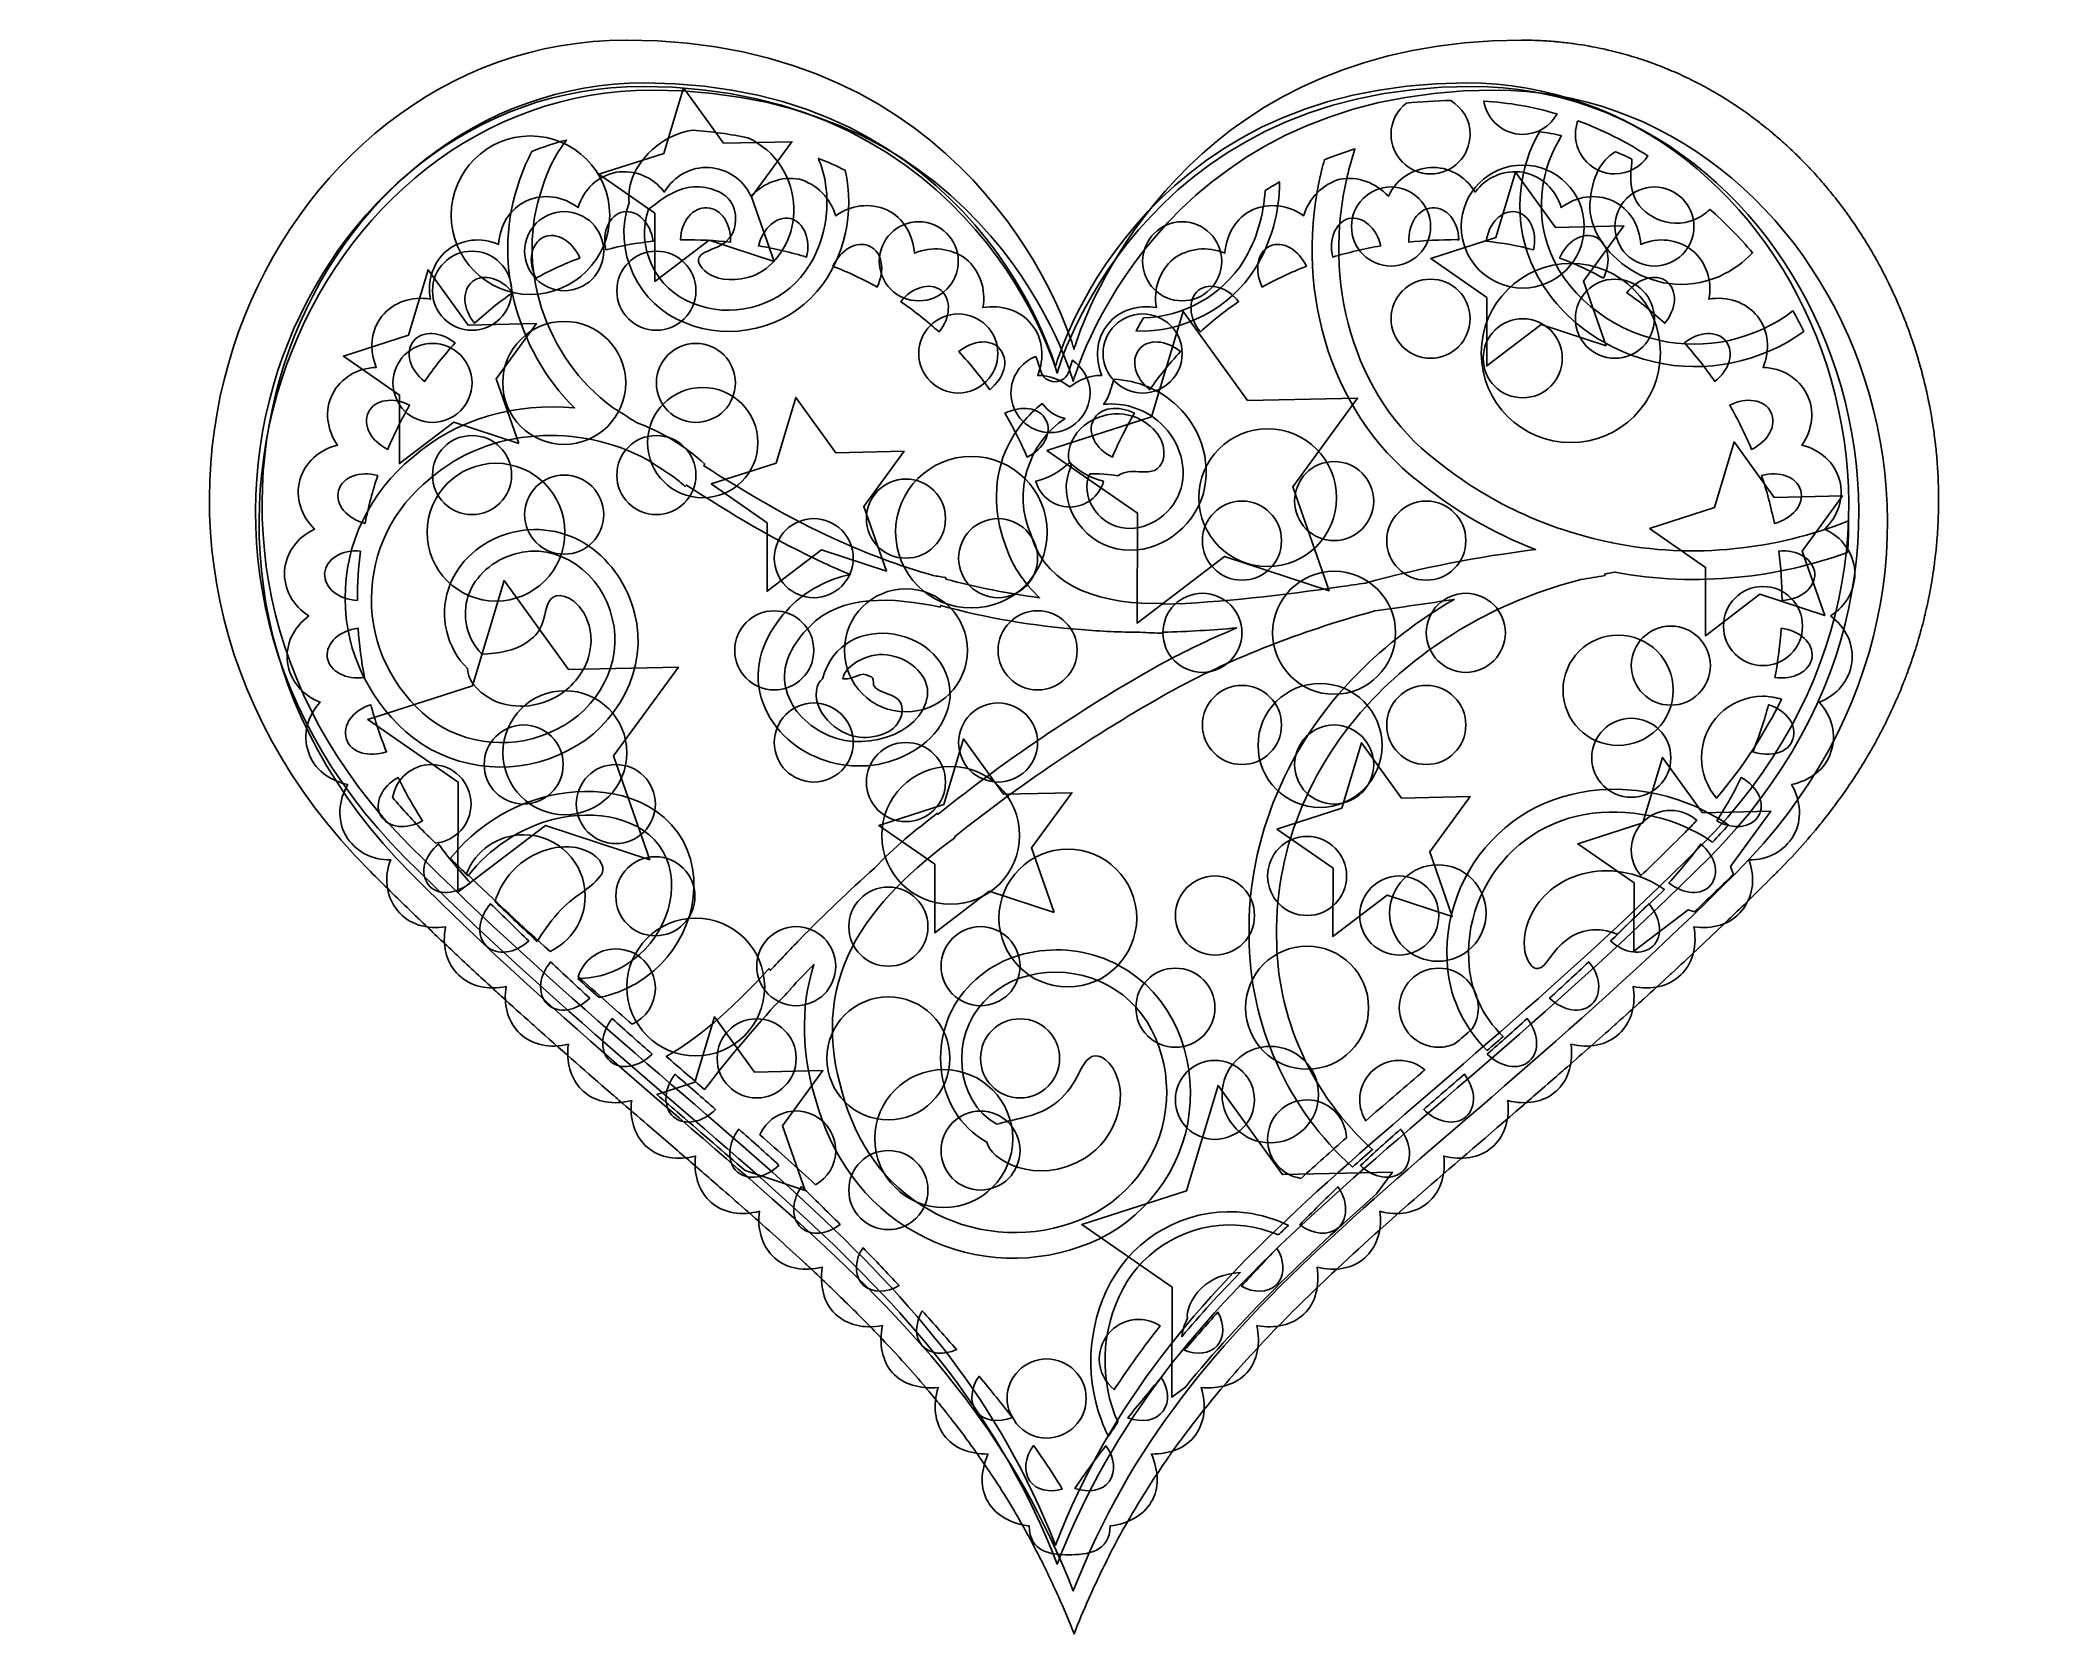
# Model space of a CAD drawing. Header units: centimetres. Extents: x -2.36 to 2.22, y -1.82 to 1.82.
import ezdxf

# ---------------------------------------------------------------- set-up
doc = ezdxf.new("R2010")
doc.units = ezdxf.units.CM
doc.header["$MEASUREMENT"] = 0
doc.layers.add('Layer 1', color=7, linetype='Continuous')

msp = doc.modelspace()

# ---------------------------------------------------------------- linework, layer by layer
at = {"layer": 'Layer 1', "color": 240}
for points, knots in [([(1.72953, 0.06592), (1.73138, 0.06833), (1.73305, 0.07079), (1.73485, 0.0732), (1.73485, 0.0732), (1.74223, 0.08315), (1.74959, 0.09312), (1.7566, 0.10315), (1.7566, 0.10315), (1.75872, 0.10617), (1.76067, 0.10924), (1.76274, 0.11228), (1.76274, 0.11228), (1.76925, 0.12173), (1.77565, 0.1312), (1.78187, 0.14072), (1.78187, 0.14072), (1.7842, 0.14432), (1.78637, 0.14797), (1.78864, 0.15159), (1.78864, 0.15159), (1.79438, 0.16061), (1.80007, 0.16963), (1.80549, 0.17871), (1.80549, 0.17871), (1.80782, 0.18265), (1.81004, 0.18665), (1.81232, 0.19062), (1.81232, 0.19062), (1.81743, 0.1994), (1.82256, 0.20816), (1.8274, 0.21697), (1.8274, 0.21697), (1.82973, 0.22128), (1.83195, 0.2256), (1.83423, 0.22991), (1.83423, 0.22991), (1.83878, 0.23843), (1.84338, 0.24698), (1.84767, 0.25555), (1.84767, 0.25555), (1.84995, 0.26005), (1.85201, 0.26457), (1.85423, 0.2691), (1.85423, 0.2691), (1.8583, 0.27751), (1.86246, 0.28595), (1.86632, 0.29442), (1.86632, 0.29442), (1.86844, 0.29908), (1.87045, 0.30379), (1.87251, 0.30847), (1.87251, 0.30847), (1.87619, 0.31678), (1.87989, 0.32511), (1.88336, 0.33345), (1.88336, 0.33345), (1.88537, 0.33832), (1.88722, 0.34321), (1.88915, 0.34808), (1.88915, 0.34808), (1.89246, 0.35628), (1.89571, 0.36443), (1.89875, 0.37263), (1.89875, 0.37263), (1.90066, 0.37768), (1.90237, 0.38276), (1.90417, 0.38784), (1.90417, 0.38784), (1.90705, 0.39588), (1.90996, 0.4039), (1.91264, 0.41197), (1.91264, 0.41197), (1.91433, 0.41716), (1.91589, 0.42237), (1.91756, 0.42755), (1.91756, 0.42755), (1.9201, 0.43551), (1.92261, 0.4435), (1.92494, 0.45147), (1.92494, 0.45147), (1.9265, 0.45671), (1.92788, 0.46197), (1.92933, 0.46721), (1.92933, 0.46721), (1.93155, 0.47515), (1.93372, 0.48309), (1.93573, 0.49102), (1.93573, 0.49102), (1.93713, 0.49636), (1.93832, 0.50171), (1.93959, 0.50703), (1.93959, 0.50703), (1.94144, 0.51489), (1.94332, 0.52275), (1.94501, 0.5306), (1.94501, 0.5306), (1.9462, 0.53602), (1.94723, 0.54147), (1.94832, 0.5469), (1.94832, 0.5469), (1.94993, 0.55468), (1.95147, 0.56246), (1.95287, 0.57024), (1.95287, 0.57024), (1.95385, 0.57572), (1.95467, 0.58119), (1.95557, 0.58667), (1.95557, 0.58667), (1.95687, 0.5944), (1.95811, 0.60212), (1.95925, 0.60985), (1.95925, 0.60985), (1.96002, 0.61535), (1.96071, 0.62088), (1.96137, 0.62639), (1.96137, 0.62639), (1.96235, 0.63406), (1.96333, 0.64171), (1.96415, 0.64938), (1.96415, 0.64938), (1.96471, 0.65494), (1.96523, 0.66052), (1.96571, 0.66608), (1.96571, 0.66608), (1.96642, 0.67367), (1.96711, 0.68124), (1.96762, 0.68881), (1.96762, 0.68881), (1.96804, 0.69442), (1.96833, 0.7), (1.96865, 0.70561), (1.96865, 0.70561), (1.96907, 0.71312), (1.96947, 0.72064), (1.96973, 0.72815), (1.96973, 0.72815), (1.96994, 0.73376), (1.97005, 0.73937), (1.97015, 0.74498), (1.97015, 0.74498), (1.97031, 0.75244), (1.97047, 0.75988), (1.97047, 0.76731), (1.97047, 0.76731), (1.97047, 0.77292), (1.97042, 0.77853), (1.97031, 0.78416), (1.97031, 0.78416), (1.9702, 0.79154), (1.9701, 0.79895), (1.96983, 0.80631), (1.96983, 0.80631), (1.96962, 0.81192), (1.96935, 0.81753), (1.96912, 0.82314), (1.96912, 0.82314), (1.96875, 0.83044), (1.96835, 0.83775), (1.96788, 0.84502), (1.96788, 0.84502), (1.96746, 0.85066), (1.96701, 0.85629), (1.96653, 0.8619), (1.96653, 0.8619), (1.96597, 0.86912), (1.96529, 0.87632), (1.96457, 0.88352), (1.96457, 0.88352), (1.96401, 0.8891), (1.96338, 0.89469), (1.96272, 0.90027), (1.96272, 0.90027), (1.9619, 0.90744), (1.96103, 0.91458), (1.96002, 0.92173), (1.96002, 0.92173), (1.95925, 0.92729), (1.95841, 0.93284), (1.95759, 0.93837), (1.95759, 0.93837), (1.95651, 0.94546), (1.95537, 0.95253), (1.95418, 0.95956), (1.95418, 0.95956), (1.9532, 0.96509), (1.95222, 0.97059), (1.95119, 0.97612), (1.95119, 0.97612), (1.94984, 0.98313), (1.94849, 0.99012), (1.94706, 0.99708), (1.94706, 0.99708), (1.94592, 1.00256), (1.94473, 1.00801), (1.94354, 1.01343), (1.94354, 1.01343), (1.94198, 1.02039), (1.94039, 1.02732), (1.93872, 1.03423), (1.93872, 1.03423), (1.93742, 1.03965), (1.93602, 1.04503), (1.93465, 1.0504), (1.93465, 1.0504), (1.9329, 1.05725), (1.93108, 1.06408), (1.92923, 1.07088), (1.92923, 1.07088), (1.92772, 1.07625), (1.92619, 1.0816), (1.92463, 1.08691), (1.92463, 1.08691), (1.92262, 1.09366), (1.92061, 1.10038), (1.91849, 1.1071), (1.91849, 1.1071), (1.91682, 1.11239), (1.91513, 1.11766), (1.91338, 1.12292), (1.91338, 1.12292), (1.91121, 1.12959), (1.90893, 1.1362), (1.90661, 1.14279), (1.90661, 1.14279), (1.90476, 1.148), (1.90288, 1.15321), (1.90097, 1.1584), (1.90097, 1.1584), (1.89859, 1.16496), (1.8961, 1.1715), (1.89359, 1.17798), (1.89359, 1.17798), (1.89158, 1.18311), (1.88957, 1.18822), (1.8875, 1.19333), (1.8875, 1.19333), (1.88485, 1.19979), (1.88218, 1.20622), (1.87938, 1.21262), (1.87938, 1.21262), (1.87726, 1.21765), (1.87509, 1.22265), (1.87287, 1.22762), (1.87287, 1.22762), (1.86999, 1.234), (1.86708, 1.24035), (1.86414, 1.24664), (1.86414, 1.24664), (1.86181, 1.25156), (1.85948, 1.25648), (1.8571, 1.26135), (1.8571, 1.26135), (1.85406, 1.26759), (1.85096, 1.27379), (1.84779, 1.27995), (1.84779, 1.27995), (1.8453, 1.28479), (1.84282, 1.28963), (1.8403, 1.29442), (1.8403, 1.29442), (1.83705, 1.30056), (1.83369, 1.30664), (1.83033, 1.31273), (1.83033, 1.31273), (1.82774, 1.31741), (1.82512, 1.3221), (1.82247, 1.32675), (1.82247, 1.32675), (1.81895, 1.33278), (1.81543, 1.33879), (1.81189, 1.34474), (1.81189, 1.34474), (1.80914, 1.34932), (1.80641, 1.35387), (1.80358, 1.35839), (1.80358, 1.35839), (1.7999, 1.36432), (1.7962, 1.37016), (1.79241, 1.37601), (1.79241, 1.37601), (1.78953, 1.38046), (1.78662, 1.3849), (1.78368, 1.38932), (1.78368, 1.38932), (1.77984, 1.39509), (1.77593, 1.40078), (1.77196, 1.40644), (1.77196, 1.40644), (1.76892, 1.41081), (1.7659, 1.41514), (1.76281, 1.41946), (1.76281, 1.41946), (1.75879, 1.4251), (1.75463, 1.43063), (1.75045, 1.43616), (1.75045, 1.43616), (1.7473, 1.44037), (1.74421, 1.44457), (1.741, 1.4487), (1.741, 1.4487), (1.73671, 1.4542), (1.73237, 1.45965), (1.72798, 1.46508), (1.72798, 1.46508), (1.72478, 1.4691), (1.72152, 1.47312), (1.71822, 1.47709), (1.71822, 1.47709), (1.71377, 1.48249), (1.70917, 1.48778), (1.70462, 1.49307), (1.70462, 1.49307), (1.70126, 1.49693), (1.6979, 1.50082), (1.69449, 1.50463), (1.69449, 1.50463), (1.68983, 1.50987), (1.6851, 1.515), (1.68033, 1.52011), (1.68033, 1.52011), (1.67686, 1.52384), (1.6734, 1.52757), (1.66988, 1.53122), (1.66988, 1.53122), (1.66501, 1.53627), (1.66012, 1.54125), (1.65514, 1.5462), (1.65514, 1.5462), (1.65157, 1.54977), (1.648, 1.55337), (1.6444, 1.55689), (1.6444, 1.55689), (1.63935, 1.56178), (1.63421, 1.56655), (1.62905, 1.57131), (1.62905, 1.57131), (1.62537, 1.57472), (1.62177, 1.57816), (1.61804, 1.5815), (1.61804, 1.5815), (1.61277, 1.58626), (1.6074, 1.59087), (1.60203, 1.59552), (1.60203, 1.59552), (1.59835, 1.59872), (1.59465, 1.60195), (1.59092, 1.6051), (1.59092, 1.6051), (1.58539, 1.60968), (1.57981, 1.61415), (1.57422, 1.61862), (1.57422, 1.61862), (1.57044, 1.62164), (1.56668, 1.62471), (1.56284, 1.62767), (1.56284, 1.62767), (1.5572, 1.63206), (1.55146, 1.6363), (1.54569, 1.64053), (1.54569, 1.64053), (1.54183, 1.64339), (1.53799, 1.64632), (1.53407, 1.64913), (1.53407, 1.64913), (1.52817, 1.65334), (1.52224, 1.65739), (1.51629, 1.66143), (1.51629, 1.66143), (1.51237, 1.6641), (1.50843, 1.66683), (1.50452, 1.66945), (1.50452, 1.66945), (1.49843, 1.67345), (1.49222, 1.67731), (1.48608, 1.68117), (1.48608, 1.68117), (1.48211, 1.68366), (1.47817, 1.68617), (1.4742, 1.68858), (1.4742, 1.68858), (1.4679, 1.69242), (1.4615, 1.69604), (1.45507, 1.69972), (1.45507, 1.69972), (1.4511, 1.702), (1.44711, 1.70432), (1.44314, 1.70655), (1.44314, 1.70655), (1.43658, 1.71017), (1.42996, 1.71359), (1.42335, 1.71703), (1.42335, 1.71703), (1.41933, 1.71909), (1.41539, 1.72124), (1.41136, 1.72325), (1.41136, 1.72325), (1.40459, 1.72664), (1.39771, 1.72986), (1.39085, 1.73307), (1.39085, 1.73307), (1.38688, 1.73495), (1.38289, 1.73691), (1.37892, 1.73871), (1.37892, 1.73871), (1.37193, 1.74186), (1.36492, 1.74477), (1.35783, 1.74773), (1.35783, 1.74773), (1.35381, 1.74942), (1.34976, 1.75122), (1.34569, 1.75286), (1.34569, 1.75286), (1.33855, 1.75572), (1.33138, 1.75839), (1.32415, 1.76109), (1.32415, 1.76109), (1.32008, 1.76262), (1.31603, 1.76424), (1.3119, 1.76569), (1.3119, 1.76569), (1.30447, 1.76834), (1.29687, 1.77077), (1.2893, 1.77323), (1.2893, 1.77323), (1.28538, 1.7745), (1.28144, 1.7759), (1.27753, 1.77712), (1.27753, 1.77712), (1.26962, 1.77955), (1.26165, 1.78175), (1.25372, 1.78395), (1.25372, 1.78395), (1.24994, 1.78501), (1.24629, 1.78615), (1.2425, 1.78713), (1.2425, 1.78713), (1.23427, 1.7893), (1.22602, 1.7912), (1.21768, 1.79314), (1.21768, 1.79314), (1.21406, 1.79399), (1.21051, 1.79494), (1.20683, 1.79573), (1.20683, 1.79573), (1.1982, 1.79761), (1.18942, 1.79925), (1.18069, 1.80089), (1.18069, 1.80089), (1.17733, 1.8015), (1.17402, 1.80224), (1.17066, 1.80285), (1.17066, 1.80285), (1.16111, 1.80452), (1.15142, 1.80589), (1.14177, 1.80727), (1.14177, 1.80727), (1.13912, 1.80764), (1.13656, 1.80812), (1.13391, 1.80843), (1.13391, 1.80843), (1.12296, 1.80986), (1.11195, 1.81102), (1.10084, 1.81203), (1.10084, 1.81203), (1.09944, 1.81216), (1.09806, 1.81237), (1.09666, 1.81248), (1.09666, 1.81248), (1.08409, 1.81356), (1.0715, 1.81441), (1.05877, 1.81494), (1.05877, 1.81494), (1.046, 1.81558), (1.03317, 1.81585), (1.02026, 1.81585), (1.02026, 1.81585), (1.02026, 1.81585), (1.02026, 1.81585), (1.02026, 1.81585), (1.02026, 1.81585), (0.29758, 1.81585), (0.0585, 1.27655), (0.01003, 1.14172), (0.01003, 1.14172), (0.0031, 1.12246), (0.00008, 1.11145), (0.00008, 1.11145), (0.00008, 1.11145), (0.00008, 1.11145), (-0.00069, 1.1142), (-0.00233, 1.11936), (-0.00233, 1.11936), (-0.0267, 1.19675), (-0.24585, 1.81585), (-1.02018, 1.81585), (-1.02018, 1.81585), (-1.02018, 1.81585), (-1.02018, 1.81585), (-1.02018, 1.81585), (-1.02018, 1.81585), (-1.8461, 1.81585), (-2.35625, 0.67407), (-1.60324, -0.07894), (-1.60324, -0.07894), (-1.57332, -0.10886), (-1.54381, -0.13776), (-1.51447, -0.1662), (-1.51447, -0.1662), (-1.50714, -0.17334), (-1.49984, -0.18033), (-1.49254, -0.18737), (-1.49254, -0.18737), (-1.46836, -0.21065), (-1.44436, -0.23349), (-1.42057, -0.25587), (-1.42057, -0.25587), (-1.41546, -0.26069), (-1.41028, -0.26561), (-1.40517, -0.2704), (-1.40517, -0.2704), (-1.37659, -0.29715), (-1.34834, -0.32326), (-1.32037, -0.3488), (-1.32037, -0.3488), (-1.31537, -0.3534), (-1.3104, -0.35785), (-1.30542, -0.3624), (-1.30542, -0.3624), (-1.28187, -0.38383), (-1.25856, -0.40484), (-1.23546, -0.4255), (-1.23546, -0.4255), (-1.22908, -0.43119), (-1.22271, -0.43688), (-1.21636, -0.44254), (-1.21636, -0.44254), (-1.16167, -0.4912), (-1.10828, -0.5379), (-1.05623, -0.58298), (-1.05623, -0.58298), (-1.04959, -0.58872), (-1.04305, -0.59438), (-1.03644, -0.60007), (-1.03644, -0.60007), (-1.01501, -0.61859), (-0.99382, -0.6369), (-0.97286, -0.65494), (-0.97286, -0.65494), (-0.94426, -0.67957), (-0.91605, -0.70384), (-0.8883, -0.72773), (-0.8883, -0.72773), (-0.86092, -0.75133), (-0.83406, -0.77459), (-0.80758, -0.79763), (-0.80758, -0.79763), (-0.7884, -0.81427), (-0.76951, -0.83081), (-0.7508, -0.84727), (-0.7508, -0.84727), (-0.74765, -0.85002), (-0.74448, -0.85283), (-0.74135, -0.85558), (-0.74135, -0.85558), (-0.69904, -0.89291), (-0.65798, -0.9298), (-0.61816, -0.96657), (-0.61816, -0.96657), (-0.61538, -0.96916), (-0.61266, -0.97173), (-0.60988, -0.97432), (-0.60988, -0.97432), (-0.59366, -0.98937), (-0.57765, -1.00443), (-0.56188, -1.01951), (-0.56188, -1.01951), (-0.55677, -1.0244), (-0.55169, -1.02927), (-0.54664, -1.03419), (-0.54664, -1.03419), (-0.53299, -1.04734), (-0.51952, -1.06054), (-0.50619, -1.07375), (-0.50619, -1.07375), (-0.50092, -1.07899), (-0.49566, -1.08423), (-0.49042, -1.08947), (-0.49042, -1.08947), (-0.47656, -1.10339), (-0.4629, -1.11741), (-0.44938, -1.13146), (-0.44938, -1.13146), (-0.44541, -1.13561), (-0.44131, -1.13974), (-0.43739, -1.14392), (-0.43739, -1.14392), (-0.41985, -1.16236), (-0.40262, -1.18091), (-0.38572, -1.19967), (-0.38572, -1.19967), (-0.38567, -1.19975), (-0.38561, -1.19983), (-0.38551, -1.19993), (-0.38551, -1.19993), (-0.36924, -1.21803), (-0.35336, -1.23631), (-0.3377, -1.25475), (-0.3377, -1.25475), (-0.33318, -1.26007), (-0.32876, -1.26549), (-0.32429, -1.27086), (-0.32429, -1.27086), (-0.31307, -1.2843), (-0.30199, -1.29787), (-0.29108, -1.31158), (-0.29108, -1.31158), (-0.28597, -1.31801), (-0.28089, -1.32449), (-0.27589, -1.33097), (-0.27589, -1.33097), (-0.26554, -1.34428), (-0.25538, -1.35775), (-0.24538, -1.37129), (-0.24538, -1.37129), (-0.24067, -1.37767), (-0.23596, -1.38399), (-0.2313, -1.39045), (-0.2313, -1.39045), (-0.21987, -1.40633), (-0.2087, -1.42241), (-0.19767, -1.43868), (-0.19767, -1.43868), (-0.19489, -1.44281), (-0.19201, -1.44683), (-0.18926, -1.45096), (-0.18926, -1.45096), (-0.17563, -1.47139), (-0.1624, -1.49221), (-0.14949, -1.51335), (-0.14949, -1.51335), (-0.14634, -1.51848), (-0.14335, -1.52383), (-0.14023, -1.52901), (-0.14023, -1.52901), (-0.13063, -1.5451), (-0.12115, -1.56137), (-0.11192, -1.57791), (-0.11192, -1.57791), (-0.10769, -1.58556), (-0.10351, -1.59336), (-0.09933, -1.60111), (-0.09933, -1.60111), (-0.09139, -1.61582), (-0.08359, -1.63072), (-0.07599, -1.6458), (-0.07599, -1.6458), (-0.07178, -1.65411), (-0.0676, -1.66247), (-0.06348, -1.67091), (-0.06348, -1.67091), (-0.05578, -1.68679), (-0.04827, -1.70295), (-0.04088, -1.71928), (-0.04088, -1.71928), (-0.03741, -1.72687), (-0.03389, -1.73436), (-0.03051, -1.74209), (-0.03051, -1.74209), (-0.02001, -1.76619), (-0.00971, -1.79067), (0.0001, -1.81583), (0.0001, -1.81583), (0.01084, -1.78826), (0.02214, -1.76154), (0.03378, -1.73524), (0.03378, -1.73524), (0.03714, -1.72765), (0.04061, -1.72016), (0.04402, -1.71264), (0.04402, -1.71264), (0.05317, -1.69261), (0.06257, -1.67295), (0.07222, -1.65361), (0.07222, -1.65361), (0.07537, -1.64723), (0.07852, -1.64075), (0.08172, -1.6344), (0.08172, -1.6344), (0.09439, -1.60979), (0.10736, -1.58564), (0.12085, -1.56206), (0.12085, -1.56206), (0.12334, -1.55772), (0.1259, -1.55354), (0.12839, -1.5492), (0.12839, -1.5492), (0.13982, -1.52962), (0.15149, -1.51031), (0.16342, -1.49131), (0.16342, -1.49131), (0.1676, -1.4847), (0.17178, -1.47811), (0.17604, -1.47157), (0.17604, -1.47157), (0.18834, -1.45255), (0.20088, -1.43384), (0.21377, -1.4154), (0.21377, -1.4154), (0.21631, -1.41178), (0.21874, -1.40804), (0.22131, -1.40442), (0.22131, -1.40442), (0.23676, -1.38254), (0.25269, -1.36105), (0.26896, -1.33989), (0.26896, -1.33989), (0.27282, -1.33489), (0.27677, -1.32994), (0.28068, -1.32497), (0.28068, -1.32497), (0.29375, -1.3082), (0.30714, -1.29161), (0.32074, -1.2752), (0.32074, -1.2752), (0.32519, -1.2698), (0.32963, -1.26443), (0.33418, -1.25906), (0.33418, -1.25906), (0.35148, -1.23858), (0.36905, -1.21823), (0.3871, -1.19818), (0.3871, -1.19818), (0.40689, -1.17619), (0.42734, -1.15452), (0.44809, -1.13291), (0.44809, -1.13291), (0.44809, -1.13291), (0.44804, -1.13288), (0.44804, -1.13288), (0.44804, -1.13288), (0.49265, -1.08639), (0.53929, -1.04057), (0.58798, -0.99482), (0.58798, -0.99482), (0.58798, -0.99482), (0.58798, -0.99487), (0.58798, -0.99487), (0.58798, -0.99487), (0.71464, -0.87581), (0.85494, -0.7568), (1.00719, -0.62541), (1.00719, -0.62541), (1.01891, -0.6153), (1.03082, -0.60501), (1.04264, -0.5948), (1.04264, -0.5948), (1.04865, -0.58959), (1.05463, -0.58443), (1.06068, -0.57919), (1.06068, -0.57919), (1.07743, -0.56466), (1.09436, -0.54993), (1.11137, -0.53506), (1.11137, -0.53506), (1.11354, -0.53315), (1.11571, -0.53128), (1.11788, -0.5294), (1.11788, -0.5294), (1.13582, -0.51371), (1.15389, -0.49781), (1.17215, -0.48172), (1.17215, -0.48172), (1.17376, -0.48034), (1.1753, -0.47897), (1.17686, -0.47759), (1.17686, -0.47759), (1.1953, -0.46134), (1.2139, -0.44481), (1.23261, -0.42806), (1.23261, -0.42806), (1.23417, -0.42668), (1.23576, -0.42531), (1.23732, -0.42391), (1.23732, -0.42391), (1.25597, -0.40721), (1.27479, -0.39025), (1.29376, -0.37306), (1.29376, -0.37306), (1.29551, -0.37145), (1.29733, -0.36986), (1.29908, -0.36822), (1.29908, -0.36822), (1.31794, -0.3511), (1.33692, -0.33372), (1.35602, -0.31607), (1.35602, -0.31607), (1.35798, -0.3143), (1.35988, -0.31247), (1.36187, -0.31073), (1.36187, -0.31073), (1.38089, -0.29311), (1.40005, -0.27525), (1.41939, -0.2571), (1.41939, -0.2571), (1.42151, -0.25512), (1.42362, -0.25308), (1.42579, -0.25107), (1.42579, -0.25107), (1.44503, -0.23295), (1.46434, -0.21458), (1.48381, -0.19585), (1.48381, -0.19585), (1.48452, -0.19519), (1.48521, -0.19455), (1.48593, -0.19389), (1.48593, -0.19389), (1.48593, -0.19389), (1.48588, -0.19386), (1.48588, -0.19386), (1.48588, -0.19386), (1.49959, -0.18074), (1.51321, -0.16764), (1.52702, -0.1542), (1.52702, -0.1542), (1.52702, -0.1542), (1.52702, -0.15423), (1.52702, -0.15423), (1.52702, -0.15423), (1.52755, -0.15373), (1.52805, -0.15322), (1.52858, -0.15275), (1.52858, -0.15275), (1.54697, -0.13478), (1.56557, -0.1164), (1.5842, -0.09788), (1.5842, -0.09788), (1.59066, -0.09153), (1.59695, -0.08539), (1.60344, -0.07894), (1.60344, -0.07894), (1.63868, -0.04372), (1.67115, -0.00766), (1.70091, 0.02914), (1.70091, 0.02914), (1.70205, 0.03054), (1.70313, 0.03197), (1.70427, 0.03337), (1.70427, 0.03337), (1.71278, 0.04417), (1.7213, 0.05502), (1.72953, 0.06592)], [0, 0, 0, 0, 0.0046729, 0.0046729, 0.0046729, 0.0046729, 0.0093458, 0.0093458, 0.0093458, 0.0093458, 0.0140187, 0.0140187, 0.0140187, 0.0140187, 0.0186916, 0.0186916, 0.0186916, 0.0186916, 0.0233645, 0.0233645, 0.0233645, 0.0233645, 0.0280374, 0.0280374, 0.0280374, 0.0280374, 0.0327103, 0.0327103, 0.0327103, 0.0327103, 0.0373832, 0.0373832, 0.0373832, 0.0373832, 0.0420561, 0.0420561, 0.0420561, 0.0420561, 0.046729, 0.046729, 0.046729, 0.046729, 0.0514019, 0.0514019, 0.0514019, 0.0514019, 0.0560748, 0.0560748, 0.0560748, 0.0560748, 0.0607477, 0.0607477, 0.0607477, 0.0607477, 0.0654206, 0.0654206, 0.0654206, 0.0654206, 0.0700935, 0.0700935, 0.0700935, 0.0700935, 0.0747664, 0.0747664, 0.0747664, 0.0747664, 0.0794393, 0.0794393, 0.0794393, 0.0794393, 0.0841121, 0.0841121, 0.0841121, 0.0841121, 0.088785, 0.088785, 0.088785, 0.088785, 0.0934579, 0.0934579, 0.0934579, 0.0934579, 0.0981308, 0.0981308, 0.0981308, 0.0981308, 0.1028037, 0.1028037, 0.1028037, 0.1028037, 0.1074766, 0.1074766, 0.1074766, 0.1074766, 0.1121495, 0.1121495, 0.1121495, 0.1121495, 0.1168224, 0.1168224, 0.1168224, 0.1168224, 0.1214953, 0.1214953, 0.1214953, 0.1214953, 0.1261682, 0.1261682, 0.1261682, 0.1261682, 0.1308411, 0.1308411, 0.1308411, 0.1308411, 0.135514, 0.135514, 0.135514, 0.135514, 0.1401869, 0.1401869, 0.1401869, 0.1401869, 0.1448598, 0.1448598, 0.1448598, 0.1448598, 0.1495327, 0.1495327, 0.1495327, 0.1495327, 0.1542056, 0.1542056, 0.1542056, 0.1542056, 0.1588785, 0.1588785, 0.1588785, 0.1588785, 0.1635514, 0.1635514, 0.1635514, 0.1635514, 0.1682243, 0.1682243, 0.1682243, 0.1682243, 0.1728972, 0.1728972, 0.1728972, 0.1728972, 0.1775701, 0.1775701, 0.1775701, 0.1775701, 0.182243, 0.182243, 0.182243, 0.182243, 0.1869159, 0.1869159, 0.1869159, 0.1869159, 0.1915888, 0.1915888, 0.1915888, 0.1915888, 0.1962617, 0.1962617, 0.1962617, 0.1962617, 0.2009346, 0.2009346, 0.2009346, 0.2009346, 0.2056075, 0.2056075, 0.2056075, 0.2056075, 0.2102804, 0.2102804, 0.2102804, 0.2102804, 0.2149533, 0.2149533, 0.2149533, 0.2149533, 0.2196262, 0.2196262, 0.2196262, 0.2196262, 0.2242991, 0.2242991, 0.2242991, 0.2242991, 0.228972, 0.228972, 0.228972, 0.228972, 0.2336449, 0.2336449, 0.2336449, 0.2336449, 0.2383178, 0.2383178, 0.2383178, 0.2383178, 0.2429907, 0.2429907, 0.2429907, 0.2429907, 0.2476636, 0.2476636, 0.2476636, 0.2476636, 0.2523364, 0.2523364, 0.2523364, 0.2523364, 0.2570093, 0.2570093, 0.2570093, 0.2570093, 0.2616822, 0.2616822, 0.2616822, 0.2616822, 0.2663551, 0.2663551, 0.2663551, 0.2663551, 0.271028, 0.271028, 0.271028, 0.271028, 0.2757009, 0.2757009, 0.2757009, 0.2757009, 0.2803738, 0.2803738, 0.2803738, 0.2803738, 0.2850467, 0.2850467, 0.2850467, 0.2850467, 0.2897196, 0.2897196, 0.2897196, 0.2897196, 0.2943925, 0.2943925, 0.2943925, 0.2943925, 0.2990654, 0.2990654, 0.2990654, 0.2990654, 0.3037383, 0.3037383, 0.3037383, 0.3037383, 0.3084112, 0.3084112, 0.3084112, 0.3084112, 0.3130841, 0.3130841, 0.3130841, 0.3130841, 0.317757, 0.317757, 0.317757, 0.317757, 0.3224299, 0.3224299, 0.3224299, 0.3224299, 0.3271028, 0.3271028, 0.3271028, 0.3271028, 0.3317757, 0.3317757, 0.3317757, 0.3317757, 0.3364486, 0.3364486, 0.3364486, 0.3364486, 0.3411215, 0.3411215, 0.3411215, 0.3411215, 0.3457944, 0.3457944, 0.3457944, 0.3457944, 0.3504673, 0.3504673, 0.3504673, 0.3504673, 0.3551402, 0.3551402, 0.3551402, 0.3551402, 0.3598131, 0.3598131, 0.3598131, 0.3598131, 0.364486, 0.364486, 0.364486, 0.364486, 0.3691589, 0.3691589, 0.3691589, 0.3691589, 0.3738318, 0.3738318, 0.3738318, 0.3738318, 0.3785047, 0.3785047, 0.3785047, 0.3785047, 0.3831776, 0.3831776, 0.3831776, 0.3831776, 0.3878505, 0.3878505, 0.3878505, 0.3878505, 0.3925234, 0.3925234, 0.3925234, 0.3925234, 0.3971963, 0.3971963, 0.3971963, 0.3971963, 0.4018692, 0.4018692, 0.4018692, 0.4018692, 0.4065421, 0.4065421, 0.4065421, 0.4065421, 0.411215, 0.411215, 0.411215, 0.411215, 0.4158879, 0.4158879, 0.4158879, 0.4158879, 0.4205607, 0.4205607, 0.4205607, 0.4205607, 0.4252336, 0.4252336, 0.4252336, 0.4252336, 0.4299065, 0.4299065, 0.4299065, 0.4299065, 0.4345794, 0.4345794, 0.4345794, 0.4345794, 0.4392523, 0.4392523, 0.4392523, 0.4392523, 0.4439252, 0.4439252, 0.4439252, 0.4439252, 0.4485981, 0.4485981, 0.4485981, 0.4485981, 0.453271, 0.453271, 0.453271, 0.453271, 0.4579439, 0.4579439, 0.4579439, 0.4579439, 0.4626168, 0.4626168, 0.4626168, 0.4626168, 0.4672897, 0.4672897, 0.4672897, 0.4672897, 0.4719626, 0.4719626, 0.4719626, 0.4719626, 0.4766355, 0.4766355, 0.4766355, 0.4766355, 0.4813084, 0.4813084, 0.4813084, 0.4813084, 0.4859813, 0.4859813, 0.4859813, 0.4859813, 0.4906542, 0.4906542, 0.4906542, 0.4906542, 0.4953271, 0.4953271, 0.4953271, 0.4953271, 0.5, 0.5, 0.5, 0.5, 0.5046729, 0.5046729, 0.5046729, 0.5046729, 0.5093458, 0.5093458, 0.5093458, 0.5093458, 0.5140187, 0.5140187, 0.5140187, 0.5140187, 0.5186916, 0.5186916, 0.5186916, 0.5186916, 0.5233645, 0.5233645, 0.5233645, 0.5233645, 0.5280374, 0.5280374, 0.5280374, 0.5280374, 0.5327103, 0.5327103, 0.5327103, 0.5327103, 0.5373832, 0.5373832, 0.5373832, 0.5373832, 0.5420561, 0.5420561, 0.5420561, 0.5420561, 0.546729, 0.546729, 0.546729, 0.546729, 0.5514019, 0.5514019, 0.5514019, 0.5514019, 0.5560748, 0.5560748, 0.5560748, 0.5560748, 0.5607477, 0.5607477, 0.5607477, 0.5607477, 0.5654206, 0.5654206, 0.5654206, 0.5654206, 0.5700935, 0.5700935, 0.5700935, 0.5700935, 0.5747664, 0.5747664, 0.5747664, 0.5747664, 0.5794393, 0.5794393, 0.5794393, 0.5794393, 0.5841121, 0.5841121, 0.5841121, 0.5841121, 0.588785, 0.588785, 0.588785, 0.588785, 0.5934579, 0.5934579, 0.5934579, 0.5934579, 0.5981308, 0.5981308, 0.5981308, 0.5981308, 0.6028037, 0.6028037, 0.6028037, 0.6028037, 0.6074766, 0.6074766, 0.6074766, 0.6074766, 0.6121495, 0.6121495, 0.6121495, 0.6121495, 0.6168224, 0.6168224, 0.6168224, 0.6168224, 0.6214953, 0.6214953, 0.6214953, 0.6214953, 0.6261682, 0.6261682, 0.6261682, 0.6261682, 0.6308411, 0.6308411, 0.6308411, 0.6308411, 0.635514, 0.635514, 0.635514, 0.635514, 0.6401869, 0.6401869, 0.6401869, 0.6401869, 0.6448598, 0.6448598, 0.6448598, 0.6448598, 0.6495327, 0.6495327, 0.6495327, 0.6495327, 0.6542056, 0.6542056, 0.6542056, 0.6542056, 0.6588785, 0.6588785, 0.6588785, 0.6588785, 0.6635514, 0.6635514, 0.6635514, 0.6635514, 0.6682243, 0.6682243, 0.6682243, 0.6682243, 0.6728972, 0.6728972, 0.6728972, 0.6728972, 0.6775701, 0.6775701, 0.6775701, 0.6775701, 0.682243, 0.682243, 0.682243, 0.682243, 0.6869159, 0.6869159, 0.6869159, 0.6869159, 0.6915888, 0.6915888, 0.6915888, 0.6915888, 0.6962617, 0.6962617, 0.6962617, 0.6962617, 0.7009346, 0.7009346, 0.7009346, 0.7009346, 0.7056075, 0.7056075, 0.7056075, 0.7056075, 0.7102804, 0.7102804, 0.7102804, 0.7102804, 0.7149533, 0.7149533, 0.7149533, 0.7149533, 0.7196262, 0.7196262, 0.7196262, 0.7196262, 0.7242991, 0.7242991, 0.7242991, 0.7242991, 0.728972, 0.728972, 0.728972, 0.728972, 0.7336449, 0.7336449, 0.7336449, 0.7336449, 0.7383178, 0.7383178, 0.7383178, 0.7383178, 0.7429907, 0.7429907, 0.7429907, 0.7429907, 0.7476636, 0.7476636, 0.7476636, 0.7476636, 0.7523364, 0.7523364, 0.7523364, 0.7523364, 0.7570093, 0.7570093, 0.7570093, 0.7570093, 0.7616822, 0.7616822, 0.7616822, 0.7616822, 0.7663551, 0.7663551, 0.7663551, 0.7663551, 0.771028, 0.771028, 0.771028, 0.771028, 0.7757009, 0.7757009, 0.7757009, 0.7757009, 0.7803738, 0.7803738, 0.7803738, 0.7803738, 0.7850467, 0.7850467, 0.7850467, 0.7850467, 0.7897196, 0.7897196, 0.7897196, 0.7897196, 0.7943925, 0.7943925, 0.7943925, 0.7943925, 0.7990654, 0.7990654, 0.7990654, 0.7990654, 0.8037383, 0.8037383, 0.8037383, 0.8037383, 0.8084112, 0.8084112, 0.8084112, 0.8084112, 0.8130841, 0.8130841, 0.8130841, 0.8130841, 0.817757, 0.817757, 0.817757, 0.817757, 0.8224299, 0.8224299, 0.8224299, 0.8224299, 0.8271028, 0.8271028, 0.8271028, 0.8271028, 0.8317757, 0.8317757, 0.8317757, 0.8317757, 0.8364486, 0.8364486, 0.8364486, 0.8364486, 0.8411215, 0.8411215, 0.8411215, 0.8411215, 0.8457944, 0.8457944, 0.8457944, 0.8457944, 0.8504673, 0.8504673, 0.8504673, 0.8504673, 0.8551402, 0.8551402, 0.8551402, 0.8551402, 0.8598131, 0.8598131, 0.8598131, 0.8598131, 0.864486, 0.864486, 0.864486, 0.864486, 0.8691589, 0.8691589, 0.8691589, 0.8691589, 0.8738318, 0.8738318, 0.8738318, 0.8738318, 0.8785047, 0.8785047, 0.8785047, 0.8785047, 0.8831776, 0.8831776, 0.8831776, 0.8831776, 0.8878505, 0.8878505, 0.8878505, 0.8878505, 0.8925234, 0.8925234, 0.8925234, 0.8925234, 0.8971963, 0.8971963, 0.8971963, 0.8971963, 0.9018692, 0.9018692, 0.9018692, 0.9018692, 0.9065421, 0.9065421, 0.9065421, 0.9065421, 0.911215, 0.911215, 0.911215, 0.911215, 0.9158879, 0.9158879, 0.9158879, 0.9158879, 0.9205607, 0.9205607, 0.9205607, 0.9205607, 0.9252336, 0.9252336, 0.9252336, 0.9252336, 0.9299065, 0.9299065, 0.9299065, 0.9299065, 0.9345794, 0.9345794, 0.9345794, 0.9345794, 0.9392523, 0.9392523, 0.9392523, 0.9392523, 0.9439252, 0.9439252, 0.9439252, 0.9439252, 0.9485981, 0.9485981, 0.9485981, 0.9485981, 0.953271, 0.953271, 0.953271, 0.953271, 0.9579439, 0.9579439, 0.9579439, 0.9579439, 0.9626168, 0.9626168, 0.9626168, 0.9626168, 0.9672897, 0.9672897, 0.9672897, 0.9672897, 0.9719626, 0.9719626, 0.9719626, 0.9719626, 0.9766355, 0.9766355, 0.9766355, 0.9766355, 0.9813084, 0.9813084, 0.9813084, 0.9813084, 0.9859813, 0.9859813, 0.9859813, 0.9859813, 0.9906542, 0.9906542, 0.9906542, 0.9906542, 1, 1, 1, 1]), ([(0.90747, 1.71028), (0.14171, 1.71028), (-0.03844, 1.05718), (-0.03844, 1.05718), (-0.03844, 1.05718), (-0.03844, 1.05718), (-0.21855, 1.71028), (-0.98433, 1.71028), (-0.98433, 1.71028), (-1.75009, 1.71028), (-2.22303, 0.65168), (-1.5249, -0.04647), (-1.5249, -0.04647), (-0.82672, -0.74465), (-0.2975, -0.99249), (-0.03842, -1.65683), (-0.03842, -1.65683), (0.22069, -0.99249), (0.74993, -0.74463), (1.44809, -0.04647), (1.44809, -0.04647), (2.14625, 0.65168), (1.67325, 1.71028), (0.90747, 1.71028)], [0, 0, 0, 0, 0.1428571, 0.1428571, 0.1428571, 0.1428571, 0.2857143, 0.2857143, 0.2857143, 0.2857143, 0.4285714, 0.4285714, 0.4285714, 0.4285714, 0.5714286, 0.5714286, 0.5714286, 0.5714286, 0.7142857, 0.7142857, 0.7142857, 0.7142857, 1, 1, 1, 1]), ([(0.95904, 1.70189), (0.18122, 1.70189), (-0.00174, 1.03855), (-0.00174, 1.03855), (-0.00174, 1.03855), (-0.00174, 1.03855), (-0.18471, 1.70189), (-0.9625, 1.70189), (-0.9625, 1.70189), (-1.74029, 1.70189), (-2.2207, 0.62665), (-1.51159, -0.08246), (-1.51159, -0.08246), (-0.80245, -0.7916), (-0.2649, -1.04332), (-0.00175, -1.71811), (-0.00175, -1.71811), (0.26138, -1.04332), (0.79893, -0.79157), (1.50807, -0.08246), (1.50807, -0.08246), (2.21723, 0.62665), (1.7368, 1.70189), (0.95904, 1.70189)], [0, 0, 0, 0, 0.1428571, 0.1428571, 0.1428571, 0.1428571, 0.2857143, 0.2857143, 0.2857143, 0.2857143, 0.4285714, 0.4285714, 0.4285714, 0.4285714, 0.5714286, 0.5714286, 0.5714286, 0.5714286, 0.7142857, 0.7142857, 0.7142857, 0.7142857, 1, 1, 1, 1]), ([(-1.51347, -0.02033), (-0.82259, -0.71126), (-0.29885, -0.95656), (-0.04241, -1.61394), (-0.04241, -1.61394), (0.21397, -0.95653), (0.73774, -0.71126), (1.42859, -0.02033), (1.42859, -0.02033), (2.11952, 0.67058), (1.65142, 1.71819), (0.89363, 1.71819), (0.89363, 1.71819), (0.13576, 1.71819), (-0.04241, 1.07189), (-0.04241, 1.07189), (-0.04241, 1.07189), (-0.04241, 1.07189), (-0.22072, 1.71819), (-0.97853, 1.71819), (-0.97853, 1.71819), (-1.73634, 1.71819), (-2.2044, 0.67057), (-1.51347, -0.02033)], [0, 0, 0, 0, 0.1428571, 0.1428571, 0.1428571, 0.1428571, 0.2857143, 0.2857143, 0.2857143, 0.2857143, 0.4285714, 0.4285714, 0.4285714, 0.4285714, 0.5714286, 0.5714286, 0.5714286, 0.5714286, 0.7142857, 0.7142857, 0.7142857, 0.7142857, 1, 1, 1, 1]), ([(-0.9553, 1.26554), (-0.9553, 1.26554), (-0.95493, 1.42138), (-0.95493, 1.42138), (-0.95493, 1.42138), (-0.95493, 1.42138), (-1.08309, 1.51007), (-1.08309, 1.51007), (-1.08309, 1.51007), (-1.08309, 1.51007), (-0.93479, 1.55785), (-0.93479, 1.55785), (-0.93479, 1.55785), (-0.93479, 1.55785), (-0.89005, 1.70713), (-0.89005, 1.70713), (-0.89005, 1.70713), (-0.89005, 1.70713), (-0.7988, 1.58084), (-0.7988, 1.58084), (-0.7988, 1.58084), (-0.7988, 1.58084), (-0.64299, 1.58444), (-0.64299, 1.58444), (-0.64299, 1.58444), (-0.64299, 1.58444), (-0.73488, 1.4586), (-0.73488, 1.4586), (-0.73488, 1.4586), (-0.73488, 1.4586), (-0.68331, 1.31154), (-0.68331, 1.31154), (-0.68331, 1.31154), (-0.68331, 1.31154), (-0.83142, 1.36004), (-0.83142, 1.36004), (-0.83142, 1.36004), (-0.83142, 1.36004), (-0.9553, 1.26554), (-0.9553, 1.26554)], [0, 0, 0, 0, 0.0909091, 0.0909091, 0.0909091, 0.0909091, 0.1818182, 0.1818182, 0.1818182, 0.1818182, 0.2727273, 0.2727273, 0.2727273, 0.2727273, 0.3636364, 0.3636364, 0.3636364, 0.3636364, 0.4545455, 0.4545455, 0.4545455, 0.4545455, 0.5454545, 0.5454545, 0.5454545, 0.5454545, 0.6363636, 0.6363636, 0.6363636, 0.6363636, 0.7272727, 0.7272727, 0.7272727, 0.7272727, 0.8181818, 0.8181818, 0.8181818, 0.8181818, 1, 1, 1, 1]), ([(0.758, 1.67239), (0.79015, 1.6758), (0.82391, 1.67755), (0.85867, 1.67829), (0.85867, 1.67829), (0.88497, 1.66257), (0.90275, 1.63408), (0.90275, 1.60116), (0.90275, 1.60116), (0.90275, 1.55137), (0.86243, 1.51107), (0.81263, 1.51107), (0.81263, 1.51107), (0.76286, 1.51107), (0.72254, 1.55137), (0.72254, 1.60116), (0.72254, 1.60116), (0.72252, 1.6303), (0.73655, 1.65591), (0.758, 1.67239)], [0, 0, 0, 0, 0.1666667, 0.1666667, 0.1666667, 0.1666667, 0.3333333, 0.3333333, 0.3333333, 0.3333333, 0.5, 0.5, 0.5, 0.5, 0.6666667, 0.6666667, 0.6666667, 0.6666667, 1, 1, 1, 1]), ([(1.10104, 1.64765), (1.08577, 1.61997), (1.05662, 1.60116), (1.0227, 1.60116), (1.0227, 1.60116), (0.97783, 1.60116), (0.94086, 1.63407), (0.93399, 1.67707), (0.93399, 1.67707), (0.99134, 1.6735), (1.04714, 1.66345), (1.10104, 1.64765)], [0, 0, 0, 0, 0.25, 0.25, 0.25, 0.25, 0.5, 0.5, 0.5, 0.5, 1, 1, 1, 1]), ([(-0.74327, 1.59352), (-0.7284, 1.5863), (-0.71377, 1.57722), (-0.69985, 1.56555), (-0.69985, 1.56555), (-0.64728, 1.51861), (-0.62812, 1.44651), (-0.64307, 1.38952), (-0.64307, 1.38952), (-0.65521, 1.33359), (-0.69824, 1.28689), (-0.74142, 1.27546), (-0.74142, 1.27546), (-0.83212, 1.25241), (-0.86583, 1.31102), (-0.85366, 1.32182), (-0.85366, 1.32182), (-0.84395, 1.33889), (-0.80593, 1.33883), (-0.78527, 1.36505), (-0.78527, 1.36505), (-0.76678, 1.38556), (-0.76381, 1.4354), (-0.79342, 1.45998), (-0.79342, 1.45998), (-0.81774, 1.48019), (-0.86102, 1.48776), (-0.89237, 1.47665), (-0.89237, 1.47665), (-0.92473, 1.46712), (-0.95023, 1.44485), (-0.96947, 1.43048), (-0.96947, 1.43048), (-1.00043, 1.34663), (-0.95283, 1.24599), (-0.86774, 1.21598), (-0.86774, 1.21598), (-0.7844, 1.18119), (-0.6811, 1.20648), (-0.62303, 1.27514), (-0.62303, 1.27514), (-0.56517, 1.3438), (-0.54744, 1.4464), (-0.5771, 1.53247), (-0.5771, 1.53247), (-0.57863, 1.53726), (-0.58083, 1.54176), (-0.5826, 1.54641), (-0.5826, 1.54641), (-0.56135, 1.53797), (-0.54103, 1.52887), (-0.52143, 1.51926), (-0.52143, 1.51926), (-0.4996, 1.4238), (-0.5213, 1.31918), (-0.58588, 1.24282), (-0.58588, 1.24282), (-0.65774, 1.15868), (-0.78397, 1.1286), (-0.88573, 1.17159), (-0.88573, 1.17159), (-0.99188, 1.20932), (-1.05408, 1.3392), (-1.01344, 1.44575), (-1.01344, 1.44575), (-1.01889, 1.4711), (-1.00902, 1.52915), (-0.95044, 1.57524), (-0.95044, 1.57524), (-0.92967, 1.59209), (-0.90139, 1.6049), (-0.86972, 1.61072), (-0.86972, 1.61072), (-0.82521, 1.60733), (-0.78306, 1.60151), (-0.74327, 1.59352)], [0, 0, 0, 0, 0.05, 0.05, 0.05, 0.05, 0.1, 0.1, 0.1, 0.1, 0.15, 0.15, 0.15, 0.15, 0.2, 0.2, 0.2, 0.2, 0.25, 0.25, 0.25, 0.25, 0.3, 0.3, 0.3, 0.3, 0.35, 0.35, 0.35, 0.35, 0.4, 0.4, 0.4, 0.4, 0.45, 0.45, 0.45, 0.45, 0.5, 0.5, 0.5, 0.5, 0.55, 0.55, 0.55, 0.55, 0.6, 0.6, 0.6, 0.6, 0.65, 0.65, 0.65, 0.65, 0.7, 0.7, 0.7, 0.7, 0.75, 0.75, 0.75, 0.75, 0.8, 0.8, 0.8, 0.8, 0.85, 0.85, 0.85, 0.85, 0.9, 0.9, 0.9, 0.9, 1, 1, 1, 1]), ([(1.11141, 1.59833), (1.06532, 1.52573), (1.05156, 1.43228), (1.07932, 1.35012), (1.07932, 1.35012), (1.11435, 1.23942), (1.22008, 1.15785), (1.33337, 1.13184), (1.33337, 1.13184), (1.43883, 1.10774), (1.55311, 1.13327), (1.63857, 1.19883), (1.63857, 1.19883), (1.64725, 1.18362), (1.65558, 1.16806), (1.66352, 1.15218), (1.66352, 1.15218), (1.56652, 1.08159), (1.4391, 1.05524), (1.32221, 1.08249), (1.32221, 1.08249), (1.19365, 1.11278), (1.07432, 1.20404), (1.03241, 1.33509), (1.03241, 1.33509), (1.00259, 1.42486), (1.01479, 1.52546), (1.06061, 1.60727), (1.06061, 1.60727), (1.07773, 1.60492), (1.09463, 1.60191), (1.11141, 1.59833)], [0, 0, 0, 0, 0.1111111, 0.1111111, 0.1111111, 0.1111111, 0.2222222, 0.2222222, 0.2222222, 0.2222222, 0.3333333, 0.3333333, 0.3333333, 0.3333333, 0.4444444, 0.4444444, 0.4444444, 0.4444444, 0.5555556, 0.5555556, 0.5555556, 0.5555556, 0.6666667, 0.6666667, 0.6666667, 0.6666667, 0.7777778, 0.7777778, 0.7777778, 0.7777778, 1, 1, 1, 1]), ([(1.14842, 1.63207), (1.2043, 1.61164), (1.25769, 1.58474), (1.30794, 1.55187), (1.30794, 1.55187), (1.29185, 1.52734), (1.26426, 1.51107), (1.23275, 1.51107), (1.23275, 1.51107), (1.18296, 1.51107), (1.14266, 1.55137), (1.14266, 1.60116), (1.14266, 1.60116), (1.14266, 1.61209), (1.1448, 1.62241), (1.14842, 1.63207)], [0, 0, 0, 0, 0.2, 0.2, 0.2, 0.2, 0.4, 0.4, 0.4, 0.4, 0.6, 0.6, 0.6, 0.6, 1, 1, 1, 1]), ([(1.51305, 0.59194), (1.41963, 0.5822), (1.32501, 0.58649), (1.23275, 0.60361), (1.23275, 0.60361), (1.225, 0.60223), (1.21725, 0.60059), (1.20955, 0.59903), (1.20955, 0.59903), (1.20955, 0.59903), (1.21011, 0.59564), (1.21011, 0.59564), (1.21011, 0.59564), (1.19177, 0.59262), (1.17341, 0.58969), (1.15508, 0.58672), (1.15508, 0.58672), (0.98125, 0.54206), (0.81811, 0.45305), (0.69222, 0.32558), (0.69222, 0.32558), (0.54707, 0.18056), (0.45772, -0.02002), (0.46185, -0.22528), (0.46185, -0.22528), (0.46034, -0.40969), (0.54284, -0.59035), (0.6804, -0.71193), (0.6804, -0.71193), (0.665, -0.72537), (0.64966, -0.73881), (0.63457, -0.75215), (0.63457, -0.75215), (0.4873, -0.62012), (0.39824, -0.42407), (0.39909, -0.22611), (0.39909, -0.22611), (0.39356, -0.00352), (0.4904, 0.21551), (0.64552, 0.37143), (0.64552, 0.37143), (0.71106, 0.43824), (0.78578, 0.49502), (0.86645, 0.54135), (0.86645, 0.54135), (0.80626, 0.53235), (0.74599, 0.5236), (0.68569, 0.51516), (0.68569, 0.51516), (0.53165, 0.47328), (0.38197, 0.41655), (0.24132, 0.34326), (0.24132, 0.34326), (0.06156, 0.24372), (-0.11089, 0.12911), (-0.27205, 0.00041), (-0.27205, 0.00041), (-0.27205, 0.00041), (-0.27102, -0.00099), (-0.27102, -0.00099), (-0.27102, -0.00099), (-0.36556, -0.07079), (-0.45467, -0.15151), (-0.50618, -0.25264), (-0.50618, -0.25264), (-0.55963, -0.35284), (-0.5624, -0.47142), (-0.52803, -0.58181), (-0.52803, -0.58181), (-0.49787, -0.69524), (-0.43249, -0.79213), (-0.33253, -0.8484), (-0.33253, -0.8484), (-0.23516, -0.90555), (-0.11282, -0.91711), (-0.00614, -0.87965), (-0.00614, -0.87965), (0.10139, -0.84626), (0.18399, -0.75162), (0.20547, -0.64176), (0.20547, -0.64176), (0.22693, -0.53312), (0.18846, -0.40874), (0.09524, -0.34873), (0.09524, -0.34873), (0.00526, -0.28732), (-0.13291, -0.29473), (-0.20554, -0.37556), (-0.20554, -0.37556), (-0.28105, -0.45263), (-0.27192, -0.60286), (-0.17591, -0.65459), (-0.17591, -0.65459), (-0.14218, -0.64348), (-0.08844, -0.63853), (-0.0506, -0.61265), (-0.0506, -0.61265), (-0.02914, -0.59818), (-0.01139, -0.57844), (0.00181, -0.55563), (0.00181, -0.55563), (0.01446, -0.53359), (0.02229, -0.50875), (0.04092, -0.50054), (0.04092, -0.50054), (0.05687, -0.49284), (0.08749, -0.50782), (0.10154, -0.55682), (0.10154, -0.55682), (0.11543, -0.60339), (0.09606, -0.68586), (0.0259, -0.73115), (0.0259, -0.73115), (-0.08792, -0.80039), (-0.19275, -0.73226), (-0.1986, -0.69519), (-0.1986, -0.69519), (-0.32571, -0.62497), (-0.33478, -0.44058), (-0.2421, -0.34266), (-0.2421, -0.34266), (-0.14873, -0.23984), (0.01293, -0.23291), (0.12369, -0.30527), (0.12369, -0.30527), (0.23815, -0.37885), (0.28352, -0.5254), (0.25908, -0.65217), (0.25908, -0.65217), (0.23556, -0.781), (0.1375, -0.89411), (0.0127, -0.93387), (0.0127, -0.93387), (-0.10906, -0.97763), (-0.24974, -0.96546), (-0.36216, -0.90066), (-0.36216, -0.90066), (-0.4768, -0.8392), (-0.55631, -0.71984), (-0.58817, -0.59983), (-0.58817, -0.59983), (-0.61981, -0.5027), (-0.62489, -0.39099), (-0.5928, -0.29048), (-0.5928, -0.29048), (-0.61087, -0.30868), (-0.6286, -0.32715), (-0.64614, -0.34575), (-0.64614, -0.34575), (-0.64614, -0.34575), (-0.64543, -0.34644), (-0.64543, -0.34644), (-0.64543, -0.34644), (-0.6571, -0.35885), (-0.66895, -0.37115), (-0.68096, -0.38335), (-0.68096, -0.38335), (-0.73724, -0.44518), (-0.79076, -0.50932), (-0.84204, -0.57517), (-0.84204, -0.57517), (-0.87051, -0.55067), (-0.89964, -0.52553), (-0.92922, -0.49995), (-0.92922, -0.49995), (-0.84238, -0.45013), (-0.76375, -0.37546), (-0.69551, -0.30022), (-0.69551, -0.30022), (-0.69551, -0.30022), (-0.69165, -0.30382), (-0.69165, -0.30382), (-0.69165, -0.30382), (-0.66977, -0.28019), (-0.64768, -0.25683), (-0.62513, -0.23381), (-0.62513, -0.23381), (-0.57031, -0.17748), (-0.51348, -0.12329), (-0.45498, -0.07101), (-0.45498, -0.07101), (-0.41074, -0.02463), (-0.36134, 0.0163), (-0.31134, 0.05395), (-0.31134, 0.05395), (-0.31134, 0.05395), (-0.30983, 0.05191), (-0.30983, 0.05191), (-0.30983, 0.05191), (-0.14685, 0.18256), (0.02757, 0.29911), (0.21055, 0.40103), (0.21055, 0.40103), (0.26304, 0.42839), (0.31638, 0.45344), (0.37049, 0.47644), (0.37049, 0.47644), (0.31514, 0.47149), (0.25955, 0.46803), (0.20383, 0.46689), (0.20383, 0.46689), (0.20383, 0.46689), (0.20383, 0.46451), (0.20383, 0.46451), (0.20383, 0.46451), (0.186, 0.46483), (0.16801, 0.46538), (0.14988, 0.46652), (0.14988, 0.46652), (0.10538, 0.46681), (0.06085, 0.46861), (0.01629, 0.47247), (0.01629, 0.47247), (-0.09182, 0.48065), (-0.19937, 0.49909), (-0.30417, 0.52756), (-0.30417, 0.52756), (-0.30417, 0.52756), (-0.30488, 0.52407), (-0.30488, 0.52407), (-0.30488, 0.52407), (-0.41283, 0.5463), (-0.53158, 0.55426), (-0.60283, 0.4793), (-0.60283, 0.4793), (-0.63979, 0.44215), (-0.66519, 0.39733), (-0.65868, 0.35069), (-0.65868, 0.35069), (-0.65289, 0.30441), (-0.61979, 0.26235), (-0.57467, 0.23922), (-0.57467, 0.23922), (-0.49111, 0.1885), (-0.34649, 0.23033), (-0.33406, 0.32203), (-0.33406, 0.32203), (-0.32866, 0.36534), (-0.3719, 0.40564), (-0.41801, 0.41344), (-0.41801, 0.41344), (-0.46286, 0.42487), (-0.52276, 0.39211), (-0.52665, 0.36079), (-0.52665, 0.36079), (-0.49593, 0.3573), (-0.49035, 0.3809), (-0.46461, 0.36576), (-0.46461, 0.36576), (-0.46003, 0.36478), (-0.45744, 0.36155), (-0.45786, 0.35822), (-0.45786, 0.35822), (-0.45707, 0.34518), (-0.45635, 0.34586), (-0.45498, 0.34322), (-0.45498, 0.34322), (-0.44744, 0.33205), (-0.42746, 0.3284), (-0.41029, 0.32031), (-0.41029, 0.32031), (-0.3932, 0.31285), (-0.3815, 0.28798), (-0.40259, 0.25837), (-0.40259, 0.25837), (-0.42405, 0.2267), (-0.48416, 0.21831), (-0.51951, 0.23588), (-0.51951, 0.23588), (-0.54446, 0.24652), (-0.56764, 0.26639), (-0.57994, 0.29295), (-0.57994, 0.29295), (-0.59365, 0.31899), (-0.58703, 0.35137), (-0.57317, 0.3601), (-0.57317, 0.3601), (-0.5301, 0.52639), (-0.27869, 0.47959), (-0.28221, 0.31875), (-0.28221, 0.31875), (-0.28967, 0.24213), (-0.35121, 0.19564), (-0.41119, 0.17503), (-0.41119, 0.17503), (-0.4726, 0.15286), (-0.54266, 0.15915), (-0.60113, 0.18837), (-0.60113, 0.18837), (-0.65894, 0.21671), (-0.70842, 0.27325), (-0.71821, 0.34283), (-0.71821, 0.34283), (-0.72908, 0.41395), (-0.69064, 0.47988), (-0.64741, 0.52343), (-0.64741, 0.52343), (-0.61121, 0.56214), (-0.56084, 0.58712), (-0.50988, 0.59807), (-0.50988, 0.59807), (-0.52991, 0.60643), (-0.54978, 0.61514), (-0.56944, 0.62429), (-0.56944, 0.62429), (-0.68078, 0.6752), (-0.78264, 0.73719), (-0.88332, 0.8019), (-0.88332, 0.8019), (-0.88332, 0.8019), (-0.8862, 0.79859), (-0.8862, 0.79859), (-0.8862, 0.79859), (-0.8948, 0.80647), (-0.90374, 0.81394), (-0.91295, 0.82103), (-0.91295, 0.82103), (-0.93256, 0.83376), (-0.95216, 0.84656), (-0.97185, 0.85937), (-0.97185, 0.85937), (-1.12713, 0.94351), (-1.33221, 0.93459), (-1.4681, 0.81616), (-1.4681, 0.81616), (-1.55107, 0.74988), (-1.6015, 0.64913), (-1.60095, 0.54372), (-1.60095, 0.54372), (-1.6032, 0.43889), (-1.55145, 0.33531), (-1.4703, 0.27075), (-1.4703, 0.27075), (-1.38889, 0.20736), (-1.2703, 0.19704), (-1.17876, 0.24567), (-1.17876, 0.24567), (-1.08467, 0.29131), (-1.02639, 0.39669), (-1.05224, 0.49795), (-1.05224, 0.49795), (-1.07317, 0.59799), (-1.17657, 0.67668), (-1.27565, 0.64437), (-1.27565, 0.64437), (-1.32328, 0.63143), (-1.36542, 0.59508), (-1.38043, 0.55007), (-1.38043, 0.55007), (-1.39609, 0.5043), (-1.38395, 0.45114), (-1.34947, 0.41685), (-1.34947, 0.41685), (-1.3141, 0.41833), (-1.27451, 0.42376), (-1.24821, 0.44278), (-1.24821, 0.44278), (-1.23133, 0.4558), (-1.22191, 0.4617), (-1.21307, 0.48313), (-1.21307, 0.48313), (-1.20466, 0.50197), (-1.2055, 0.52716), (-1.19243, 0.542), (-1.19243, 0.542), (-1.18158, 0.55592), (-1.14547, 0.55552), (-1.11718, 0.51049), (-1.11718, 0.51049), (-1.10461, 0.48869), (-1.09567, 0.45583), (-1.104, 0.42), (-1.104, 0.42), (-1.11101, 0.38388), (-1.13718, 0.34795), (-1.16866, 0.32634), (-1.16866, 0.32634), (-1.22155, 0.29038), (-1.286, 0.29229), (-1.32519, 0.31263), (-1.32519, 0.31263), (-1.3657, 0.33261), (-1.38268, 0.36462), (-1.38237, 0.38399), (-1.38237, 0.38399), (-1.42949, 0.43008), (-1.4469, 0.50244), (-1.42589, 0.56512), (-1.42589, 0.56512), (-1.40467, 0.62836), (-1.35046, 0.67413), (-1.28931, 0.6917), (-1.28931, 0.6917), (-1.22795, 0.71019), (-1.15863, 0.69966), (-1.10561, 0.66305), (-1.10561, 0.66305), (-1.05325, 0.62617), (-1.01663, 0.57148), (-1.00168, 0.51012), (-1.00168, 0.51012), (-0.96758, 0.38553), (-1.04251, 0.25062), (-1.15342, 0.19728), (-1.15342, 0.19728), (-1.26283, 0.13815), (-1.40544, 0.14907), (-1.50484, 0.22509), (-1.50484, 0.22509), (-1.60186, 0.30076), (-1.66206, 0.4207), (-1.66097, 0.54375), (-1.66097, 0.54375), (-1.66327, 0.6666), (-1.60266, 0.7882), (-1.50841, 0.86427), (-1.50841, 0.86427), (-1.4067, 0.95425), (-1.27042, 0.99034), (-1.13834, 0.97783), (-1.13834, 0.97783), (-1.27219, 1.10999), (-1.32918, 1.3193), (-1.26269, 1.49874), (-1.26269, 1.49874), (-1.2557, 1.52041), (-1.2465, 1.54152), (-1.23586, 1.56198), (-1.23586, 1.56198), (-1.21009, 1.57225), (-1.18368, 1.58092), (-1.15688, 1.58823), (-1.15688, 1.58823), (-1.18096, 1.55635), (-1.19987, 1.52039), (-1.21107, 1.48078), (-1.21107, 1.48078), (-1.2764, 1.30253), (-1.20435, 1.09102), (-1.05251, 0.97945), (-1.05251, 0.97945), (-1.03449, 0.96826), (-1.01645, 0.95685), (-0.99846, 0.94535), (-0.99846, 0.94535), (-0.94081, 0.92344), (-0.88707, 0.89148), (-0.84119, 0.84984), (-0.84119, 0.84984), (-0.84119, 0.84984), (-0.84421, 0.8464), (-0.84421, 0.8464), (-0.84421, 0.8464), (-0.74682, 0.78459), (-0.64765, 0.72514), (-0.54441, 0.67892), (-0.54441, 0.67892), (-0.47213, 0.64561), (-0.39738, 0.61801), (-0.32115, 0.59592), (-0.32115, 0.59592), (-0.31131, 0.59436), (-0.30149, 0.59274), (-0.29178, 0.59103), (-0.29178, 0.59103), (-0.29178, 0.59103), (-0.29239, 0.58788), (-0.29239, 0.58788), (-0.29239, 0.58788), (-0.22209, 0.56894), (-0.15049, 0.5547), (-0.07826, 0.5452), (-0.07826, 0.5452), (-0.11573, 0.57893), (-0.14377, 0.62349), (-0.15761, 0.66895), (-0.15761, 0.66895), (-0.18349, 0.73666), (-0.18505, 0.82238), (-0.15065, 0.89083), (-0.15065, 0.89083), (-0.13282, 0.92893), (-0.10535, 0.96195), (-0.07228, 0.98764), (-0.07228, 0.98764), (-0.05979, 0.97047), (-0.04138, 0.95838), (-0.02045, 0.95375), (-0.02045, 0.95375), (-0.10308, 0.89909), (-0.1411, 0.78508), (-0.09842, 0.68972), (-0.09842, 0.68972), (-0.06262, 0.5633), (0.07271, 0.52806), (0.20384, 0.53269), (0.20384, 0.53269), (0.20384, 0.53269), (0.20384, 0.53049), (0.20384, 0.53049), (0.20384, 0.53049), (0.33872, 0.53409), (0.47369, 0.55126), (0.60945, 0.57063), (0.60945, 0.57063), (0.62773, 0.57314), (0.64604, 0.57592), (0.66427, 0.57857), (0.66427, 0.57857), (0.79124, 0.61365), (0.92094, 0.63874), (1.05204, 0.65496), (1.05204, 0.65496), (0.9566, 0.69198), (0.86678, 0.74354), (0.78746, 0.80837), (0.78746, 0.80837), (0.57352, 0.97164), (0.50184, 1.26853), (0.56418, 1.5183), (0.56418, 1.5183), (0.56614, 1.52666), (0.56852, 1.53497), (0.57074, 1.54328), (0.57074, 1.54328), (0.59286, 1.55233), (0.61617, 1.56045), (0.64014, 1.56802), (0.64014, 1.56802), (0.63358, 1.54714), (0.62752, 1.52614), (0.62268, 1.505), (0.62268, 1.505), (0.56624, 1.27111), (0.63316, 1.00388), (0.82675, 0.8573), (0.82675, 0.8573), (0.94153, 0.76419), (1.07898, 0.70077), (1.22331, 0.67114), (1.22331, 0.67114), (1.22331, 0.67114), (1.2263, 0.67135), (1.2263, 0.67135), (1.2263, 0.67135), (1.2263, 0.67135), (1.2263, 0.67053), (1.2263, 0.67053), (1.2263, 0.67053), (1.3183, 0.65193), (1.41307, 0.64709), (1.50649, 0.65712), (1.50649, 0.65712), (1.59399, 0.66569), (1.68167, 0.68741), (1.76538, 0.7203), (1.76538, 0.7203), (1.76549, 0.69662), (1.76477, 0.6727), (1.7631, 0.64854), (1.7631, 0.64854), (1.68167, 0.61924), (1.59724, 0.59988), (1.51305, 0.59194)], [0, 0, 0, 0, 0.0070423, 0.0070423, 0.0070423, 0.0070423, 0.0140845, 0.0140845, 0.0140845, 0.0140845, 0.0211268, 0.0211268, 0.0211268, 0.0211268, 0.028169, 0.028169, 0.028169, 0.028169, 0.0352113, 0.0352113, 0.0352113, 0.0352113, 0.0422535, 0.0422535, 0.0422535, 0.0422535, 0.0492958, 0.0492958, 0.0492958, 0.0492958, 0.056338, 0.056338, 0.056338, 0.056338, 0.0633803, 0.0633803, 0.0633803, 0.0633803, 0.0704225, 0.0704225, 0.0704225, 0.0704225, 0.0774648, 0.0774648, 0.0774648, 0.0774648, 0.084507, 0.084507, 0.084507, 0.084507, 0.0915493, 0.0915493, 0.0915493, 0.0915493, 0.0985915, 0.0985915, 0.0985915, 0.0985915, 0.1056338, 0.1056338, 0.1056338, 0.1056338, 0.1126761, 0.1126761, 0.1126761, 0.1126761, 0.1197183, 0.1197183, 0.1197183, 0.1197183, 0.1267606, 0.1267606, 0.1267606, 0.1267606, 0.1338028, 0.1338028, 0.1338028, 0.1338028, 0.1408451, 0.1408451, 0.1408451, 0.1408451, 0.1478873, 0.1478873, 0.1478873, 0.1478873, 0.1549296, 0.1549296, 0.1549296, 0.1549296, 0.1619718, 0.1619718, 0.1619718, 0.1619718, 0.1690141, 0.1690141, 0.1690141, 0.1690141, 0.1760563, 0.1760563, 0.1760563, 0.1760563, 0.1830986, 0.1830986, 0.1830986, 0.1830986, 0.1901408, 0.1901408, 0.1901408, 0.1901408, 0.1971831, 0.1971831, 0.1971831, 0.1971831, 0.2042254, 0.2042254, 0.2042254, 0.2042254, 0.2112676, 0.2112676, 0.2112676, 0.2112676, 0.2183099, 0.2183099, 0.2183099, 0.2183099, 0.2253521, 0.2253521, 0.2253521, 0.2253521, 0.2323944, 0.2323944, 0.2323944, 0.2323944, 0.2394366, 0.2394366, 0.2394366, 0.2394366, 0.2464789, 0.2464789, 0.2464789, 0.2464789, 0.2535211, 0.2535211, 0.2535211, 0.2535211, 0.2605634, 0.2605634, 0.2605634, 0.2605634, 0.2676056, 0.2676056, 0.2676056, 0.2676056, 0.2746479, 0.2746479, 0.2746479, 0.2746479, 0.2816901, 0.2816901, 0.2816901, 0.2816901, 0.2887324, 0.2887324, 0.2887324, 0.2887324, 0.2957746, 0.2957746, 0.2957746, 0.2957746, 0.3028169, 0.3028169, 0.3028169, 0.3028169, 0.3098592, 0.3098592, 0.3098592, 0.3098592, 0.3169014, 0.3169014, 0.3169014, 0.3169014, 0.3239437, 0.3239437, 0.3239437, 0.3239437, 0.3309859, 0.3309859, 0.3309859, 0.3309859, 0.3380282, 0.3380282, 0.3380282, 0.3380282, 0.3450704, 0.3450704, 0.3450704, 0.3450704, 0.3521127, 0.3521127, 0.3521127, 0.3521127, 0.3591549, 0.3591549, 0.3591549, 0.3591549, 0.3661972, 0.3661972, 0.3661972, 0.3661972, 0.3732394, 0.3732394, 0.3732394, 0.3732394, 0.3802817, 0.3802817, 0.3802817, 0.3802817, 0.3873239, 0.3873239, 0.3873239, 0.3873239, 0.3943662, 0.3943662, 0.3943662, 0.3943662, 0.4014085, 0.4014085, 0.4014085, 0.4014085, 0.4084507, 0.4084507, 0.4084507, 0.4084507, 0.415493, 0.415493, 0.415493, 0.415493, 0.4225352, 0.4225352, 0.4225352, 0.4225352, 0.4295775, 0.4295775, 0.4295775, 0.4295775, 0.4366197, 0.4366197, 0.4366197, 0.4366197, 0.443662, 0.443662, 0.443662, 0.443662, 0.4507042, 0.4507042, 0.4507042, 0.4507042, 0.4577465, 0.4577465, 0.4577465, 0.4577465, 0.4647887, 0.4647887, 0.4647887, 0.4647887, 0.471831, 0.471831, 0.471831, 0.471831, 0.4788732, 0.4788732, 0.4788732, 0.4788732, 0.4859155, 0.4859155, 0.4859155, 0.4859155, 0.4929577, 0.4929577, 0.4929577, 0.4929577, 0.5, 0.5, 0.5, 0.5, 0.5070423, 0.5070423, 0.5070423, 0.5070423, 0.5140845, 0.5140845, 0.5140845, 0.5140845, 0.5211268, 0.5211268, 0.5211268, 0.5211268, 0.528169, 0.528169, 0.528169, 0.528169, 0.5352113, 0.5352113, 0.5352113, 0.5352113, 0.5422535, 0.5422535, 0.5422535, 0.5422535, 0.5492958, 0.5492958, 0.5492958, 0.5492958, 0.556338, 0.556338, 0.556338, 0.556338, 0.5633803, 0.5633803, 0.5633803, 0.5633803, 0.5704225, 0.5704225, 0.5704225, 0.5704225, 0.5774648, 0.5774648, 0.5774648, 0.5774648, 0.584507, 0.584507, 0.584507, 0.584507, 0.5915493, 0.5915493, 0.5915493, 0.5915493, 0.5985915, 0.5985915, 0.5985915, 0.5985915, 0.6056338, 0.6056338, 0.6056338, 0.6056338, 0.6126761, 0.6126761, 0.6126761, 0.6126761, 0.6197183, 0.6197183, 0.6197183, 0.6197183, 0.6267606, 0.6267606, 0.6267606, 0.6267606, 0.6338028, 0.6338028, 0.6338028, 0.6338028, 0.6408451, 0.6408451, 0.6408451, 0.6408451, 0.6478873, 0.6478873, 0.6478873, 0.6478873, 0.6549296, 0.6549296, 0.6549296, 0.6549296, 0.6619718, 0.6619718, 0.6619718, 0.6619718, 0.6690141, 0.6690141, 0.6690141, 0.6690141, 0.6760563, 0.6760563, 0.6760563, 0.6760563, 0.6830986, 0.6830986, 0.6830986, 0.6830986, 0.6901408, 0.6901408, 0.6901408, 0.6901408, 0.6971831, 0.6971831, 0.6971831, 0.6971831, 0.7042254, 0.7042254, 0.7042254, 0.7042254, 0.7112676, 0.7112676, 0.7112676, 0.7112676, 0.7183099, 0.7183099, 0.7183099, 0.7183099, 0.7253521, 0.7253521, 0.7253521, 0.7253521, 0.7323944, 0.7323944, 0.7323944, 0.7323944, 0.7394366, 0.7394366, 0.7394366, 0.7394366, 0.7464789, 0.7464789, 0.7464789, 0.7464789, 0.7535211, 0.7535211, 0.7535211, 0.7535211, 0.7605634, 0.7605634, 0.7605634, 0.7605634, 0.7676056, 0.7676056, 0.7676056, 0.7676056, 0.7746479, 0.7746479, 0.7746479, 0.7746479, 0.7816901, 0.7816901, 0.7816901, 0.7816901, 0.7887324, 0.7887324, 0.7887324, 0.7887324, 0.7957746, 0.7957746, 0.7957746, 0.7957746, 0.8028169, 0.8028169, 0.8028169, 0.8028169, 0.8098592, 0.8098592, 0.8098592, 0.8098592, 0.8169014, 0.8169014, 0.8169014, 0.8169014, 0.8239437, 0.8239437, 0.8239437, 0.8239437, 0.8309859, 0.8309859, 0.8309859, 0.8309859, 0.8380282, 0.8380282, 0.8380282, 0.8380282, 0.8450704, 0.8450704, 0.8450704, 0.8450704, 0.8521127, 0.8521127, 0.8521127, 0.8521127, 0.8591549, 0.8591549, 0.8591549, 0.8591549, 0.8661972, 0.8661972, 0.8661972, 0.8661972, 0.8732394, 0.8732394, 0.8732394, 0.8732394, 0.8802817, 0.8802817, 0.8802817, 0.8802817, 0.8873239, 0.8873239, 0.8873239, 0.8873239, 0.8943662, 0.8943662, 0.8943662, 0.8943662, 0.9014085, 0.9014085, 0.9014085, 0.9014085, 0.9084507, 0.9084507, 0.9084507, 0.9084507, 0.915493, 0.915493, 0.915493, 0.915493, 0.9225352, 0.9225352, 0.9225352, 0.9225352, 0.9295775, 0.9295775, 0.9295775, 0.9295775, 0.9366197, 0.9366197, 0.9366197, 0.9366197, 0.943662, 0.943662, 0.943662, 0.943662, 0.9507042, 0.9507042, 0.9507042, 0.9507042, 0.9577465, 0.9577465, 0.9577465, 0.9577465, 0.9647887, 0.9647887, 0.9647887, 0.9647887, 0.971831, 0.971831, 0.971831, 0.971831, 0.9788732, 0.9788732, 0.9788732, 0.9788732, 0.9859155, 0.9859155, 0.9859155, 0.9859155, 1, 1, 1, 1]), ([(-1.23886, 1.59757), (-1.13909, 1.59757), (-1.05823, 1.51671), (-1.05823, 1.41697), (-1.05823, 1.41697), (-1.05823, 1.31723), (-1.13911, 1.23634), (-1.23886, 1.23634), (-1.23886, 1.23634), (-1.33853, 1.23634), (-1.41941, 1.31722), (-1.41941, 1.41697), (-1.41941, 1.41697), (-1.41941, 1.51672), (-1.33853, 1.59757), (-1.23886, 1.59757)], [0, 0, 0, 0, 0.2, 0.2, 0.2, 0.2, 0.4, 0.4, 0.4, 0.4, 0.6, 0.6, 0.6, 0.6, 1, 1, 1, 1]), ([(1.27167, 1.54481), (1.27101, 1.52454), (1.26336, 1.49414), (1.27612, 1.46192), (1.27612, 1.46192), (1.28697, 1.41961), (1.35658, 1.38109), (1.41513, 1.40715), (1.41513, 1.40715), (1.42754, 1.41218), (1.43889, 1.42038), (1.44908, 1.43027), (1.44908, 1.43027), (1.48385, 1.40045), (1.51642, 1.36719), (1.54661, 1.331), (1.54661, 1.331), (1.5265, 1.31002), (1.50155, 1.29158), (1.47091, 1.27758), (1.47091, 1.27758), (1.3147, 1.20905), (1.16045, 1.34542), (1.17677, 1.45337), (1.17677, 1.45337), (1.18251, 1.51621), (1.21061, 1.54841), (1.23408, 1.5614), (1.23408, 1.5614), (1.24677, 1.55629), (1.25921, 1.55063), (1.27167, 1.54481)], [0, 0, 0, 0, 0.1111111, 0.1111111, 0.1111111, 0.1111111, 0.2222222, 0.2222222, 0.2222222, 0.2222222, 0.3333333, 0.3333333, 0.3333333, 0.3333333, 0.4444444, 0.4444444, 0.4444444, 0.4444444, 0.5555556, 0.5555556, 0.5555556, 0.5555556, 0.6666667, 0.6666667, 0.6666667, 0.6666667, 0.7777778, 0.7777778, 0.7777778, 0.7777778, 1, 1, 1, 1]), ([(1.72413, 0.50383), (1.76067, 0.52717), (1.7816, 0.56519), (1.77956, 0.60686), (1.77956, 0.60686), (1.77567, 0.64835), (1.75043, 0.68335), (1.71087, 0.70153), (1.71087, 0.70153), (1.74169, 0.73151), (1.75574, 0.77307), (1.74479, 0.81337), (1.74479, 0.81337), (1.73339, 0.85343), (1.70111, 0.88264), (1.65914, 0.89282), (1.65914, 0.89282), (1.68306, 0.92812), (1.68912, 0.97185), (1.67017, 1.00916), (1.67017, 1.00916), (1.65138, 1.04641), (1.61336, 1.06845), (1.57042, 1.07017), (1.57042, 1.07017), (1.58672, 1.10954), (1.58373, 1.15378), (1.55743, 1.18656), (1.55743, 1.18656), (1.53108, 1.21918), (1.48935, 1.23318), (1.44683, 1.22561), (1.44683, 1.22561), (1.4545, 1.26776), (1.44167, 1.3103), (1.40862, 1.33684), (1.40862, 1.33684), (1.3752, 1.36277), (1.33147, 1.36764), (1.29154, 1.35018), (1.29154, 1.35018), (1.28948, 1.39333), (1.26646, 1.43138), (1.22788, 1.44974), (1.22788, 1.44974), (1.18875, 1.46683), (1.14496, 1.46096), (1.11054, 1.43413), (1.11054, 1.43413), (1.09787, 1.47567), (1.06569, 1.50631), (1.02368, 1.51475), (1.02368, 1.51475), (0.98143, 1.52107), (0.94052, 1.50456), (0.91412, 1.46974), (0.91412, 1.46974), (0.89092, 1.50676), (0.85276, 1.52835), (0.81215, 1.5253), (0.81215, 1.5253), (0.77111, 1.52265), (0.73587, 1.50048), (0.71648, 1.46027), (0.71648, 1.46027), (0.68772, 1.49059), (0.64668, 1.50684), (0.60586, 1.49882), (0.60586, 1.49882), (0.56562, 1.48734), (0.53543, 1.45553), (0.52334, 1.41569), (0.52334, 1.41569), (0.48873, 1.44088), (0.44566, 1.44546), (0.40679, 1.42932), (0.40679, 1.42932), (0.36872, 1.41125), (0.34686, 1.37138), (0.34369, 1.33021), (0.34369, 1.33021), (0.30419, 1.3473), (0.26109, 1.34201), (0.22656, 1.31759), (0.22656, 1.31759), (0.19494, 1.28976), (0.18015, 1.2489), (0.1879, 1.20649), (0.1879, 1.20649), (0.14715, 1.21281), (0.10231, 1.20183), (0.07728, 1.16807), (0.07728, 1.16807), (0.05027, 1.13584), (0.04741, 1.09129), (0.06307, 1.05202), (0.06307, 1.05202), (0.03582, 1.05104), (0.01007, 1.04191), (-0.00985, 1.02572), (-0.00985, 1.02572), (-0.02977, 1.04191), (-0.05552, 1.05104), (-0.08277, 1.05202), (-0.08277, 1.05202), (-0.06711, 1.09128), (-0.06996, 1.13584), (-0.09698, 1.16807), (-0.09698, 1.16807), (-0.12196, 1.20183), (-0.16683, 1.21278), (-0.20758, 1.20649), (-0.20758, 1.20649), (-0.19985, 1.2489), (-0.21462, 1.28975), (-0.24626, 1.31759), (-0.24626, 1.31759), (-0.28076, 1.34201), (-0.32386, 1.3473), (-0.36339, 1.33021), (-0.36339, 1.33021), (-0.36657, 1.37135), (-0.38837, 1.41125), (-0.42649, 1.42932), (-0.42649, 1.42932), (-0.46536, 1.44549), (-0.50846, 1.44088), (-0.54304, 1.41569), (-0.54304, 1.41569), (-0.55513, 1.45551), (-0.58532, 1.48734), (-0.62556, 1.49882), (-0.62556, 1.49882), (-0.66639, 1.50686), (-0.70742, 1.49062), (-0.73618, 1.46027), (-0.73618, 1.46027), (-0.75557, 1.50051), (-0.79082, 1.52266), (-0.83185, 1.5253), (-0.83185, 1.5253), (-0.87246, 1.52837), (-0.91059, 1.50678), (-0.93382, 1.46974), (-0.93382, 1.46974), (-0.96025, 1.50456), (-1.0011, 1.52107), (-1.04341, 1.51475), (-1.04341, 1.51475), (-1.0854, 1.50628), (-1.11757, 1.47564), (-1.13027, 1.43413), (-1.13027, 1.43413), (-1.16467, 1.46096), (-1.20848, 1.46683), (-1.24759, 1.44974), (-1.24759, 1.44974), (-1.28617, 1.43138), (-1.30921, 1.39333), (-1.31128, 1.35018), (-1.31128, 1.35018), (-1.35121, 1.36764), (-1.39494, 1.3628), (-1.42836, 1.33684), (-1.42836, 1.33684), (-1.46141, 1.3103), (-1.47427, 1.26776), (-1.46657, 1.22561), (-1.46657, 1.22561), (-1.50906, 1.23318), (-1.55081, 1.21921), (-1.57717, 1.18656), (-1.57717, 1.18656), (-1.60347, 1.15375), (-1.60643, 1.10951), (-1.59013, 1.07017), (-1.59013, 1.07017), (-1.63307, 1.06845), (-1.67109, 1.04644), (-1.68988, 1.00916), (-1.68988, 1.00916), (-1.70882, 0.97183), (-1.70279, 0.92812), (-1.67885, 0.89282), (-1.67885, 0.89282), (-1.72079, 0.88263), (-1.75312, 0.85342), (-1.7645, 0.81337), (-1.7645, 0.81337), (-1.77548, 0.77307), (-1.7614, 0.73153), (-1.73061, 0.70153), (-1.73061, 0.70153), (-1.77014, 0.68333), (-1.79538, 0.64835), (-1.79927, 0.60686), (-1.79927, 0.60686), (-1.80133, 0.56519), (-1.78041, 0.52717), (-1.74387, 0.50383), (-1.74387, 0.50383), (-1.7789, 0.47822), (-1.79734, 0.43898), (-1.79271, 0.39752), (-1.79271, 0.39752), (-1.78604, 0.35638), (-1.759, 0.32296), (-1.71828, 0.30735), (-1.71828, 0.30735), (-1.74644, 0.27568), (-1.75882, 0.23306), (-1.74482, 0.19377), (-1.74482, 0.19377), (-1.73294, 0.15374), (-1.69537, 0.12818), (-1.65505, 0.11958), (-1.65505, 0.11958), (-1.67627, 0.08336), (-1.68008, 0.03928), (-1.65957, 0.00332), (-1.65957, 0.00332), (-1.63872, -0.03248), (-1.6007, -0.05264), (-1.55733, -0.05235), (-1.55733, -0.05235), (-1.55733, -0.05235), (-1.55976, -0.05902), (-1.55976, -0.05902), (-1.55976, -0.05902), (-1.57288, -0.0991), (-1.56587, -0.13866), (-1.54161, -0.16734), (-1.54161, -0.16734), (-1.51653, -0.2001), (-1.47327, -0.21078), (-1.4321, -0.20478), (-1.4321, -0.20478), (-1.4321, -0.20478), (-1.4335, -0.21187), (-1.4335, -0.21187), (-1.4335, -0.21187), (-1.43956, -0.25394), (-1.42813, -0.28892), (-1.40302, -0.31395), (-1.40302, -0.31395), (-1.37537, -0.34088), (-1.33531, -0.3494), (-1.29399, -0.34075), (-1.29399, -0.34075), (-1.29399, -0.34075), (-1.2951, -0.34768), (-1.2951, -0.34768), (-1.2951, -0.34768), (-1.2997, -0.38845), (-1.28782, -0.4243), (-1.26205, -0.44841), (-1.26205, -0.44841), (-1.23392, -0.47484), (-1.19363, -0.48209), (-1.15227, -0.47214), (-1.15227, -0.47214), (-1.15227, -0.47214), (-1.15322, -0.47915), (-1.15322, -0.47915), (-1.15322, -0.47915), (-1.15695, -0.52008), (-1.14441, -0.55577), (-1.11827, -0.57932), (-1.11827, -0.57932), (-1.08962, -0.60501), (-1.04895, -0.61091), (-1.00802, -0.60059), (-1.00802, -0.60059), (-1.00802, -0.60059), (-1.00889, -0.60763), (-1.00889, -0.60763), (-1.00889, -0.60763), (-1.01196, -0.64864), (-0.99905, -0.68428), (-0.97254, -0.70703), (-0.97254, -0.70703), (-0.94359, -0.73198), (-0.90325, -0.73777), (-0.86237, -0.72698), (-0.86237, -0.72698), (-0.86237, -0.72698), (-0.86316, -0.73402), (-0.86316, -0.73402), (-0.86316, -0.73402), (-0.86591, -0.77511), (-0.853, -0.81017), (-0.82665, -0.83287), (-0.82665, -0.83287), (-0.7977, -0.85771), (-0.75775, -0.86338), (-0.7169, -0.85285), (-0.7169, -0.85285), (-0.7169, -0.85285), (-0.71777, -0.85989), (-0.71777, -0.85989), (-0.71777, -0.85989), (-0.72108, -0.90093), (-0.70811, -0.93569), (-0.68269, -0.95871), (-0.68269, -0.95871), (-0.6548, -0.9839), (-0.61498, -0.99014), (-0.57366, -0.98043), (-0.57366, -0.98043), (-0.57982, -1.02229), (-0.57083, -1.06142), (-0.54379, -1.08703), (-0.54379, -1.08703), (-0.5163, -1.11235), (-0.4787, -1.12106), (-0.43671, -1.11341), (-0.43671, -1.11341), (-0.44475, -1.15442), (-0.43787, -1.19337), (-0.41385, -1.22091), (-0.41385, -1.22091), (-0.38914, -1.248), (-0.35064, -1.25793), (-0.30942, -1.25446), (-0.30942, -1.25446), (-0.32193, -1.29531), (-0.31746, -1.33341), (-0.29646, -1.36281), (-0.29646, -1.36281), (-0.27558, -1.39231), (-0.2386, -1.40591), (-0.19605, -1.40607), (-0.19605, -1.40607), (-0.21282, -1.44531), (-0.21476, -1.48447), (-0.19586, -1.51516), (-0.19586, -1.51516), (-0.17737, -1.54598), (-0.14456, -1.56493), (-0.10204, -1.5699), (-0.10204, -1.5699), (-0.10204, -1.62959), (-0.05219, -1.63573), (-0.01295, -1.63573), (-0.01295, -1.63573), (0.03055, -1.63573), (0.08235, -1.62959), (0.08235, -1.5699), (0.08235, -1.5699), (0.12482, -1.56493), (0.15768, -1.54598), (0.17617, -1.51516), (0.17617, -1.51516), (0.19506, -1.48447), (0.19316, -1.44531), (0.17636, -1.40607), (0.17636, -1.40607), (0.21891, -1.40591), (0.25589, -1.39231), (0.27677, -1.36281), (0.27677, -1.36281), (0.29778, -1.33344), (0.30225, -1.29531), (0.28973, -1.25446), (0.28973, -1.25446), (0.33095, -1.25795), (0.36948, -1.24803), (0.39413, -1.22091), (0.39413, -1.22091), (0.41818, -1.19337), (0.42506, -1.15442), (0.41702, -1.11341), (0.41702, -1.11341), (0.45898, -1.12108), (0.49663, -1.11238), (0.5241, -1.08703), (0.5241, -1.08703), (0.55114, -1.06142), (0.56014, -1.02229), (0.55397, -0.98046), (0.55397, -0.98046), (0.5953, -0.99014), (0.63509, -0.9839), (0.663, -0.95874), (0.663, -0.95874), (0.68843, -0.93572), (0.70139, -0.9009), (0.69808, -0.85992), (0.69808, -0.85992), (0.69808, -0.85992), (0.69723, -0.85288), (0.69723, -0.85288), (0.69723, -0.85288), (0.73808, -0.86341), (0.77803, -0.85777), (0.80695, -0.8329), (0.80695, -0.8329), (0.83333, -0.8102), (0.84624, -0.77511), (0.84349, -0.73408), (0.84349, -0.73408), (0.84349, -0.73408), (0.8427, -0.72702), (0.8427, -0.72702), (0.8427, -0.72702), (0.88358, -0.73782), (0.92393, -0.73207), (0.95287, -0.70707), (0.95287, -0.70707), (0.97935, -0.68434), (0.99227, -0.64868), (0.98922, -0.60767), (0.98922, -0.60767), (0.98922, -0.60767), (0.98835, -0.60063), (0.98835, -0.60063), (0.98835, -0.60063), (1.02925, -0.61098), (1.06995, -0.60505), (1.09858, -0.57936), (1.09858, -0.57936), (1.12475, -0.55579), (1.13726, -0.52012), (1.13353, -0.47919), (1.13353, -0.47919), (1.13353, -0.47919), (1.13258, -0.47218), (1.13258, -0.47218), (1.13258, -0.47218), (1.17393, -0.48213), (1.21426, -0.47488), (1.24236, -0.44845), (1.24236, -0.44845), (1.26813, -0.42437), (1.28001, -0.3885), (1.27541, -0.34772), (1.27541, -0.34772), (1.27541, -0.34772), (1.2743, -0.34079), (1.2743, -0.34079), (1.2743, -0.34079), (1.31565, -0.34944), (1.35566, -0.34092), (1.38333, -0.31399), (1.38333, -0.31399), (1.40847, -0.28896), (1.4199, -0.25396), (1.41381, -0.21191), (1.41381, -0.21191), (1.41381, -0.21191), (1.41238, -0.20482), (1.41238, -0.20482), (1.41238, -0.20482), (1.45355, -0.21083), (1.49681, -0.20014), (1.52192, -0.16738), (1.52192, -0.16738), (1.54618, -0.1387), (1.55319, -0.09914), (1.5401, -0.05906), (1.5401, -0.05906), (1.5401, -0.05906), (1.53764, -0.05239), (1.53764, -0.05239), (1.53764, -0.05239), (1.58103, -0.05271), (1.61905, -0.03252), (1.6399, 0.00328), (1.6399, 0.00328), (1.66038, 0.03921), (1.6566, 0.08329), (1.63535, 0.11954), (1.63535, 0.11954), (1.67565, 0.12814), (1.71324, 0.1537), (1.72515, 0.19373), (1.72515, 0.19373), (1.73915, 0.23299), (1.72674, 0.27562), (1.69851, 0.30732), (1.69851, 0.30732), (1.73923, 0.32293), (1.76627, 0.35635), (1.77294, 0.39749), (1.77294, 0.39749), (1.7776, 0.43898), (1.75916, 0.47822), (1.72413, 0.50383)], [0, 0, 0, 0, 0.0081301, 0.0081301, 0.0081301, 0.0081301, 0.0162602, 0.0162602, 0.0162602, 0.0162602, 0.0243902, 0.0243902, 0.0243902, 0.0243902, 0.0325203, 0.0325203, 0.0325203, 0.0325203, 0.0406504, 0.0406504, 0.0406504, 0.0406504, 0.0487805, 0.0487805, 0.0487805, 0.0487805, 0.0569106, 0.0569106, 0.0569106, 0.0569106, 0.0650407, 0.0650407, 0.0650407, 0.0650407, 0.0731707, 0.0731707, 0.0731707, 0.0731707, 0.0813008, 0.0813008, 0.0813008, 0.0813008, 0.0894309, 0.0894309, 0.0894309, 0.0894309, 0.097561, 0.097561, 0.097561, 0.097561, 0.1056911, 0.1056911, 0.1056911, 0.1056911, 0.1138211, 0.1138211, 0.1138211, 0.1138211, 0.1219512, 0.1219512, 0.1219512, 0.1219512, 0.1300813, 0.1300813, 0.1300813, 0.1300813, 0.1382114, 0.1382114, 0.1382114, 0.1382114, 0.1463415, 0.1463415, 0.1463415, 0.1463415, 0.1544715, 0.1544715, 0.1544715, 0.1544715, 0.1626016, 0.1626016, 0.1626016, 0.1626016, 0.1707317, 0.1707317, 0.1707317, 0.1707317, 0.1788618, 0.1788618, 0.1788618, 0.1788618, 0.1869919, 0.1869919, 0.1869919, 0.1869919, 0.195122, 0.195122, 0.195122, 0.195122, 0.203252, 0.203252, 0.203252, 0.203252, 0.2113821, 0.2113821, 0.2113821, 0.2113821, 0.2195122, 0.2195122, 0.2195122, 0.2195122, 0.2276423, 0.2276423, 0.2276423, 0.2276423, 0.2357724, 0.2357724, 0.2357724, 0.2357724, 0.2439024, 0.2439024, 0.2439024, 0.2439024, 0.2520325, 0.2520325, 0.2520325, 0.2520325, 0.2601626, 0.2601626, 0.2601626, 0.2601626, 0.2682927, 0.2682927, 0.2682927, 0.2682927, 0.2764228, 0.2764228, 0.2764228, 0.2764228, 0.2845528, 0.2845528, 0.2845528, 0.2845528, 0.2926829, 0.2926829, 0.2926829, 0.2926829, 0.300813, 0.300813, 0.300813, 0.300813, 0.3089431, 0.3089431, 0.3089431, 0.3089431, 0.3170732, 0.3170732, 0.3170732, 0.3170732, 0.3252033, 0.3252033, 0.3252033, 0.3252033, 0.3333333, 0.3333333, 0.3333333, 0.3333333, 0.3414634, 0.3414634, 0.3414634, 0.3414634, 0.3495935, 0.3495935, 0.3495935, 0.3495935, 0.3577236, 0.3577236, 0.3577236, 0.3577236, 0.3658537, 0.3658537, 0.3658537, 0.3658537, 0.3739837, 0.3739837, 0.3739837, 0.3739837, 0.3821138, 0.3821138, 0.3821138, 0.3821138, 0.3902439, 0.3902439, 0.3902439, 0.3902439, 0.398374, 0.398374, 0.398374, 0.398374, 0.4065041, 0.4065041, 0.4065041, 0.4065041, 0.4146341, 0.4146341, 0.4146341, 0.4146341, 0.4227642, 0.4227642, 0.4227642, 0.4227642, 0.4308943, 0.4308943, 0.4308943, 0.4308943, 0.4390244, 0.4390244, 0.4390244, 0.4390244, 0.4471545, 0.4471545, 0.4471545, 0.4471545, 0.4552846, 0.4552846, 0.4552846, 0.4552846, 0.4634146, 0.4634146, 0.4634146, 0.4634146, 0.4715447, 0.4715447, 0.4715447, 0.4715447, 0.4796748, 0.4796748, 0.4796748, 0.4796748, 0.4878049, 0.4878049, 0.4878049, 0.4878049, 0.495935, 0.495935, 0.495935, 0.495935, 0.504065, 0.504065, 0.504065, 0.504065, 0.5121951, 0.5121951, 0.5121951, 0.5121951, 0.5203252, 0.5203252, 0.5203252, 0.5203252, 0.5284553, 0.5284553, 0.5284553, 0.5284553, 0.5365854, 0.5365854, 0.5365854, 0.5365854, 0.5447154, 0.5447154, 0.5447154, 0.5447154, 0.5528455, 0.5528455, 0.5528455, 0.5528455, 0.5609756, 0.5609756, 0.5609756, 0.5609756, 0.5691057, 0.5691057, 0.5691057, 0.5691057, 0.5772358, 0.5772358, 0.5772358, 0.5772358, 0.5853659, 0.5853659, 0.5853659, 0.5853659, 0.5934959, 0.5934959, 0.5934959, 0.5934959, 0.601626, 0.601626, 0.601626, 0.601626, 0.6097561, 0.6097561, 0.6097561, 0.6097561, 0.6178862, 0.6178862, 0.6178862, 0.6178862, 0.6260163, 0.6260163, 0.6260163, 0.6260163, 0.6341463, 0.6341463, 0.6341463, 0.6341463, 0.6422764, 0.6422764, 0.6422764, 0.6422764, 0.6504065, 0.6504065, 0.6504065, 0.6504065, 0.6585366, 0.6585366, 0.6585366, 0.6585366, 0.6666667, 0.6666667, 0.6666667, 0.6666667, 0.6747967, 0.6747967, 0.6747967, 0.6747967, 0.6829268, 0.6829268, 0.6829268, 0.6829268, 0.6910569, 0.6910569, 0.6910569, 0.6910569, 0.699187, 0.699187, 0.699187, 0.699187, 0.7073171, 0.7073171, 0.7073171, 0.7073171, 0.7154472, 0.7154472, 0.7154472, 0.7154472, 0.7235772, 0.7235772, 0.7235772, 0.7235772, 0.7317073, 0.7317073, 0.7317073, 0.7317073, 0.7398374, 0.7398374, 0.7398374, 0.7398374, 0.7479675, 0.7479675, 0.7479675, 0.7479675, 0.7560976, 0.7560976, 0.7560976, 0.7560976, 0.7642276, 0.7642276, 0.7642276, 0.7642276, 0.7723577, 0.7723577, 0.7723577, 0.7723577, 0.7804878, 0.7804878, 0.7804878, 0.7804878, 0.7886179, 0.7886179, 0.7886179, 0.7886179, 0.796748, 0.796748, 0.796748, 0.796748, 0.804878, 0.804878, 0.804878, 0.804878, 0.8130081, 0.8130081, 0.8130081, 0.8130081, 0.8211382, 0.8211382, 0.8211382, 0.8211382, 0.8292683, 0.8292683, 0.8292683, 0.8292683, 0.8373984, 0.8373984, 0.8373984, 0.8373984, 0.8455285, 0.8455285, 0.8455285, 0.8455285, 0.8536585, 0.8536585, 0.8536585, 0.8536585, 0.8617886, 0.8617886, 0.8617886, 0.8617886, 0.8699187, 0.8699187, 0.8699187, 0.8699187, 0.8780488, 0.8780488, 0.8780488, 0.8780488, 0.8861789, 0.8861789, 0.8861789, 0.8861789, 0.8943089, 0.8943089, 0.8943089, 0.8943089, 0.902439, 0.902439, 0.902439, 0.902439, 0.9105691, 0.9105691, 0.9105691, 0.9105691, 0.9186992, 0.9186992, 0.9186992, 0.9186992, 0.9268293, 0.9268293, 0.9268293, 0.9268293, 0.9349593, 0.9349593, 0.9349593, 0.9349593, 0.9430894, 0.9430894, 0.9430894, 0.9430894, 0.9512195, 0.9512195, 0.9512195, 0.9512195, 0.9593496, 0.9593496, 0.9593496, 0.9593496, 0.9674797, 0.9674797, 0.9674797, 0.9674797, 0.9756098, 0.9756098, 0.9756098, 0.9756098, 0.9837398, 0.9837398, 0.9837398, 0.9837398, 1, 1, 1, 1]), ([(1.21285, 1.11949), (1.21285, 1.11949), (1.06474, 1.16799), (1.06474, 1.16799), (1.06474, 1.16799), (1.06474, 1.16799), (0.94081, 1.07351), (0.94081, 1.07351), (0.94081, 1.07351), (0.94081, 1.07351), (0.94118, 1.22935), (0.94118, 1.22935), (0.94118, 1.22935), (0.94118, 1.22935), (0.81307, 1.31804), (0.81307, 1.31804), (0.81307, 1.31804), (0.81307, 1.31804), (0.96137, 1.36582), (0.96137, 1.36582), (0.96137, 1.36582), (0.96137, 1.36582), (1.00606, 1.5151), (1.00606, 1.5151), (1.00606, 1.5151), (1.00606, 1.5151), (1.09737, 1.38881), (1.09737, 1.38881), (1.09737, 1.38881), (1.09737, 1.38881), (1.25318, 1.39241), (1.25318, 1.39241), (1.25318, 1.39241), (1.25318, 1.39241), (1.16124, 1.26657), (1.16124, 1.26657), (1.16124, 1.26657), (1.16124, 1.26657), (1.21285, 1.11949), (1.21285, 1.11949)], [0, 0, 0, 0, 0.0909091, 0.0909091, 0.0909091, 0.0909091, 0.1818182, 0.1818182, 0.1818182, 0.1818182, 0.2727273, 0.2727273, 0.2727273, 0.2727273, 0.3636364, 0.3636364, 0.3636364, 0.3636364, 0.4545455, 0.4545455, 0.4545455, 0.4545455, 0.5454545, 0.5454545, 0.5454545, 0.5454545, 0.6363636, 0.6363636, 0.6363636, 0.6363636, 0.7272727, 0.7272727, 0.7272727, 0.7272727, 0.8181818, 0.8181818, 0.8181818, 0.8181818, 1, 1, 1, 1]), ([(1.02269, 1.53126), (1.10008, 1.53126), (1.16284, 1.4685), (1.16284, 1.39111), (1.16284, 1.39111), (1.16284, 1.31372), (1.10008, 1.25096), (1.02269, 1.25096), (1.02269, 1.25096), (0.9453, 1.25096), (0.88254, 1.31372), (0.88254, 1.39111), (0.88254, 1.39111), (0.88254, 1.4685), (0.9453, 1.53126), (1.02269, 1.53126)], [0, 0, 0, 0, 0.2, 0.2, 0.2, 0.2, 0.4, 0.4, 0.4, 0.4, 0.6, 0.6, 0.6, 0.6, 1, 1, 1, 1]), ([(0.15825, 1.18297), (0.24935, 1.18517), (0.33846, 1.23448), (0.3864, 1.3124), (0.3864, 1.3124), (0.41601, 1.36055), (0.43228, 1.41635), (0.43553, 1.47292), (0.43553, 1.47292), (0.44617, 1.47975), (0.45723, 1.48639), (0.46855, 1.49292), (0.46855, 1.49292), (0.46823, 1.42376), (0.44974, 1.35468), (0.41299, 1.29559), (0.41299, 1.29559), (0.35595, 1.20396), (0.24823, 1.14875), (0.14132, 1.15309), (0.14132, 1.15309), (0.14661, 1.16278), (0.15221, 1.17273), (0.15825, 1.18297)], [0, 0, 0, 0, 0.1428571, 0.1428571, 0.1428571, 0.1428571, 0.2857143, 0.2857143, 0.2857143, 0.2857143, 0.4285714, 0.4285714, 0.4285714, 0.4285714, 0.5714286, 0.5714286, 0.5714286, 0.5714286, 0.7142857, 0.7142857, 0.7142857, 0.7142857, 1, 1, 1, 1]), ([(0.72252, 1.48123), (0.77231, 1.48123), (0.81261, 1.44093), (0.81261, 1.39111), (0.81261, 1.39111), (0.81261, 1.34134), (0.77231, 1.30102), (0.72252, 1.30102), (0.72252, 1.30102), (0.67273, 1.30102), (0.63243, 1.34132), (0.63243, 1.39111), (0.63243, 1.39111), (0.63243, 1.44091), (0.67273, 1.48123), (0.72252, 1.48123)], [0, 0, 0, 0, 0.2, 0.2, 0.2, 0.2, 0.4, 0.4, 0.4, 0.4, 0.6, 0.6, 0.6, 0.6, 1, 1, 1, 1]), ([(1.41295, 1.39111), (1.41295, 1.34134), (1.37265, 1.30102), (1.32286, 1.30102), (1.32286, 1.30102), (1.27307, 1.30102), (1.23277, 1.34132), (1.23277, 1.39111), (1.23277, 1.39111), (1.23277, 1.4409), (1.27307, 1.48123), (1.32286, 1.48123), (1.32286, 1.48123), (1.37265, 1.48123), (1.41295, 1.44091), (1.41295, 1.39111)], [0, 0, 0, 0, 0.2, 0.2, 0.2, 0.2, 0.4, 0.4, 0.4, 0.4, 0.6, 0.6, 0.6, 0.6, 1, 1, 1, 1]), ([(-1.16189, 1.42509), (-1.1121, 1.42509), (-1.07177, 1.38477), (-1.07177, 1.33497), (-1.07177, 1.33497), (-1.07177, 1.28517), (-1.11207, 1.24488), (-1.16189, 1.24488), (-1.16189, 1.24488), (-1.21166, 1.24488), (-1.25198, 1.28518), (-1.25198, 1.33497), (-1.25198, 1.33497), (-1.25198, 1.38476), (-1.21169, 1.42509), (-1.16189, 1.42509)], [0, 0, 0, 0, 0.2, 0.2, 0.2, 0.2, 0.4, 0.4, 0.4, 0.4, 0.6, 0.6, 0.6, 0.6, 1, 1, 1, 1]), ([(-1.02701, 1.42464), (-0.99455, 1.42967), (-0.96526, 1.39929), (-0.95909, 1.35759), (-0.95909, 1.35759), (-0.99587, 1.35399), (-1.03185, 1.3474), (-1.06704, 1.33804), (-1.06704, 1.33804), (-1.07614, 1.37976), (-1.05913, 1.41749), (-1.02701, 1.42464)], [0, 0, 0, 0, 0.25, 0.25, 0.25, 0.25, 0.5, 0.5, 0.5, 0.5, 1, 1, 1, 1]), ([(-0.83624, 1.43384), (-0.80372, 1.43209), (-0.78094, 1.39764), (-0.78274, 1.35563), (-0.78274, 1.35563), (-0.81769, 1.35918), (-0.85418, 1.36116), (-0.89252, 1.36116), (-0.89252, 1.36116), (-0.89398, 1.36116), (-0.8954, 1.361), (-0.89694, 1.36097), (-0.89694, 1.36097), (-0.89509, 1.40389), (-0.86881, 1.4354), (-0.83624, 1.43384)], [0, 0, 0, 0, 0.2, 0.2, 0.2, 0.2, 0.4, 0.4, 0.4, 0.4, 0.6, 0.6, 0.6, 0.6, 1, 1, 1, 1]), ([(0.81658, 1.43384), (0.84915, 1.4354), (0.87545, 1.40389), (0.87725, 1.361), (0.87725, 1.361), (0.87574, 1.361), (0.87434, 1.36119), (0.87286, 1.36119), (0.87286, 1.36119), (0.83455, 1.36119), (0.79804, 1.35921), (0.76308, 1.35566), (0.76308, 1.35566), (0.76129, 1.39765), (0.78404, 1.4321), (0.81658, 1.43384)], [0, 0, 0, 0, 0.2, 0.2, 0.2, 0.2, 0.4, 0.4, 0.4, 0.4, 0.6, 0.6, 0.6, 0.6, 1, 1, 1, 1]), ([(1.00735, 1.42464), (1.03944, 1.4175), (1.05648, 1.37977), (1.04741, 1.33804), (1.04741, 1.33804), (1.01222, 1.34741), (0.97624, 1.35399), (0.93946, 1.35759), (0.93946, 1.35759), (0.94559, 1.39929), (0.97491, 1.42966), (1.00735, 1.42464)], [0, 0, 0, 0, 0.25, 0.25, 0.25, 0.25, 0.5, 0.5, 0.5, 0.5, 1, 1, 1, 1]), ([(-1.20891, 1.36672), (-1.17899, 1.38006), (-1.14279, 1.35794), (-1.12625, 1.31925), (-1.12625, 1.31925), (-1.16067, 1.3066), (-1.19404, 1.29123), (-1.22616, 1.27319), (-1.22616, 1.27319), (-1.24523, 1.31137), (-1.23814, 1.35193), (-1.20891, 1.36672)], [0, 0, 0, 0, 0.25, 0.25, 0.25, 0.25, 0.5, 0.5, 0.5, 0.5, 1, 1, 1, 1]), ([(-0.64635, 1.40961), (-0.61521, 1.40059), (-0.59973, 1.36196), (-0.60933, 1.32132), (-0.60933, 1.32132), (-0.64375, 1.33174), (-0.68013, 1.34053), (-0.71892, 1.34706), (-0.71892, 1.34706), (-0.70924, 1.38746), (-0.67799, 1.41585), (-0.64635, 1.40961)], [0, 0, 0, 0, 0.25, 0.25, 0.25, 0.25, 0.5, 0.5, 0.5, 0.5, 1, 1, 1, 1]), ([(-0.3538, 1.40199), (-0.30401, 1.40199), (-0.26371, 1.36167), (-0.26371, 1.3119), (-0.26371, 1.3119), (-0.26371, 1.26211), (-0.30401, 1.22178), (-0.3538, 1.22178), (-0.3538, 1.22178), (-0.40357, 1.22178), (-0.44389, 1.2621), (-0.44389, 1.3119), (-0.44389, 1.3119), (-0.44389, 1.36166), (-0.40357, 1.40199), (-0.3538, 1.40199)], [0, 0, 0, 0, 0.2, 0.2, 0.2, 0.2, 0.4, 0.4, 0.4, 0.4, 0.6, 0.6, 0.6, 0.6, 1, 1, 1, 1]), ([(0.24651, 1.40199), (0.2963, 1.40199), (0.33663, 1.36167), (0.33663, 1.3119), (0.33663, 1.3119), (0.33663, 1.26211), (0.29631, 1.22178), (0.24651, 1.22178), (0.24651, 1.22178), (0.19674, 1.22178), (0.15642, 1.2621), (0.15642, 1.3119), (0.15642, 1.3119), (0.15642, 1.36166), (0.19674, 1.40199), (0.24651, 1.40199)], [0, 0, 0, 0, 0.2, 0.2, 0.2, 0.2, 0.4, 0.4, 0.4, 0.4, 0.6, 0.6, 0.6, 0.6, 1, 1, 1, 1]), ([(0.62669, 1.40961), (0.65833, 1.41585), (0.68958, 1.38746), (0.69927, 1.34706), (0.69927, 1.34706), (0.66048, 1.3405), (0.6241, 1.33174), (0.58968, 1.32132), (0.58968, 1.32132), (0.5801, 1.36196), (0.59552, 1.40059), (0.62669, 1.40961)], [0, 0, 0, 0, 0.25, 0.25, 0.25, 0.25, 0.5, 0.5, 0.5, 0.5, 1, 1, 1, 1]), ([(1.18928, 1.36672), (1.21849, 1.35193), (1.22558, 1.31137), (1.2065, 1.27316), (1.2065, 1.27316), (1.17435, 1.2912), (1.14102, 1.30658), (1.10659, 1.31922), (1.10659, 1.31922), (1.12316, 1.35793), (1.15932, 1.38005), (1.18928, 1.36672)], [0, 0, 0, 0, 0.25, 0.25, 0.25, 0.25, 0.5, 0.5, 0.5, 0.5, 1, 1, 1, 1]), ([(-1.37197, 1.33497), (-1.32218, 1.33497), (-1.28188, 1.29465), (-1.28188, 1.24488), (-1.28188, 1.24488), (-1.28188, 1.19509), (-1.32218, 1.15476), (-1.37197, 1.15476), (-1.37197, 1.15476), (-1.42174, 1.15476), (-1.46206, 1.19508), (-1.46206, 1.24488), (-1.46206, 1.24488), (-1.46206, 1.29465), (-1.42174, 1.33497), (-1.37197, 1.33497)], [0, 0, 0, 0, 0.2, 0.2, 0.2, 0.2, 0.4, 0.4, 0.4, 0.4, 0.6, 0.6, 0.6, 0.6, 1, 1, 1, 1]), ([(-0.95184, 1.33497), (-0.90205, 1.33497), (-0.86175, 1.29465), (-0.86175, 1.24488), (-0.86175, 1.24488), (-0.86175, 1.19509), (-0.90205, 1.15476), (-0.95184, 1.15476), (-0.95184, 1.15476), (-1.00163, 1.15476), (-1.04193, 1.19508), (-1.04193, 1.24488), (-1.04193, 1.24488), (-1.04196, 1.29465), (-1.00163, 1.33497), (-0.95184, 1.33497)], [0, 0, 0, 0, 0.2, 0.2, 0.2, 0.2, 0.4, 0.4, 0.4, 0.4, 0.6, 0.6, 0.6, 0.6, 1, 1, 1, 1]), ([(-0.46572, 1.34658), (-0.4364, 1.3329), (-0.4305, 1.29036), (-0.44863, 1.2531), (-0.44863, 1.2531), (-0.47964, 1.27062), (-0.51316, 1.2866), (-0.54928, 1.30065), (-0.54928, 1.30065), (-0.53176, 1.33865), (-0.4957, 1.3592), (-0.46572, 1.34658)], [0, 0, 0, 0, 0.25, 0.25, 0.25, 0.25, 0.5, 0.5, 0.5, 0.5, 1, 1, 1, 1]), ([(0.44606, 1.34658), (0.47606, 1.35923), (0.5121, 1.33867), (0.52962, 1.30067), (0.52962, 1.30067), (0.4935, 1.28659), (0.45998, 1.27064), (0.42895, 1.25312), (0.42895, 1.25312), (0.41085, 1.29039), (0.41675, 1.3329), (0.44606, 1.34658)], [0, 0, 0, 0, 0.25, 0.25, 0.25, 0.25, 0.5, 0.5, 0.5, 0.5, 1, 1, 1, 1]), ([(-1.26537, 0.89698), (-1.26537, 0.89698), (-1.41348, 0.94548), (-1.41348, 0.94548), (-1.41348, 0.94548), (-1.41348, 0.94548), (-1.53741, 0.851), (-1.53741, 0.851), (-1.53741, 0.851), (-1.53741, 0.851), (-1.53704, 1.00684), (-1.53704, 1.00684), (-1.53704, 1.00684), (-1.53704, 1.00684), (-1.6652, 1.09553), (-1.6652, 1.09553), (-1.6652, 1.09553), (-1.6652, 1.09553), (-1.51685, 1.14331), (-1.51685, 1.14331), (-1.51685, 1.14331), (-1.51685, 1.14331), (-1.47216, 1.29259), (-1.47216, 1.29259), (-1.47216, 1.29259), (-1.47216, 1.29259), (-1.38085, 1.1663), (-1.38085, 1.1663), (-1.38085, 1.1663), (-1.38085, 1.1663), (-1.22504, 1.1699), (-1.22504, 1.1699), (-1.22504, 1.1699), (-1.22504, 1.1699), (-1.31698, 1.04406), (-1.31698, 1.04406), (-1.31698, 1.04406), (-1.31698, 1.04406), (-1.26537, 0.89698), (-1.26537, 0.89698)], [0, 0, 0, 0, 0.0909091, 0.0909091, 0.0909091, 0.0909091, 0.1818182, 0.1818182, 0.1818182, 0.1818182, 0.2727273, 0.2727273, 0.2727273, 0.2727273, 0.3636364, 0.3636364, 0.3636364, 0.3636364, 0.4545455, 0.4545455, 0.4545455, 0.4545455, 0.5454545, 0.5454545, 0.5454545, 0.5454545, 0.6363636, 0.6363636, 0.6363636, 0.6363636, 0.7272727, 0.7272727, 0.7272727, 0.7272727, 0.8181818, 0.8181818, 0.8181818, 0.8181818, 1, 1, 1, 1]), ([(-1.37089, 1.26549), (-1.34549, 1.28589), (-1.30501, 1.27311), (-1.27945, 1.24014), (-1.27945, 1.24014), (-1.30977, 1.21942), (-1.33869, 1.19627), (-1.36605, 1.17074), (-1.36605, 1.17074), (-1.39314, 1.20342), (-1.39599, 1.24467), (-1.37089, 1.26549)], [0, 0, 0, 0, 0.25, 0.25, 0.25, 0.25, 0.5, 0.5, 0.5, 0.5, 1, 1, 1, 1]), ([(0.92816, 1.10288), (0.92816, 1.21557), (1.01952, 1.30703), (1.13226, 1.30703), (1.13226, 1.30703), (1.24505, 1.30703), (1.33641, 1.21556), (1.33641, 1.10288), (1.33641, 1.10288), (1.33641, 0.99017), (1.24505, 0.89873), (1.13226, 0.89873), (1.13226, 0.89873), (1.01952, 0.89872), (0.92816, 0.99016), (0.92816, 1.10288)], [0, 0, 0, 0, 0.2, 0.2, 0.2, 0.2, 0.4, 0.4, 0.4, 0.4, 0.6, 0.6, 0.6, 0.6, 1, 1, 1, 1]), ([(1.35123, 1.26549), (1.37631, 1.24464), (1.37348, 1.20339), (1.34639, 1.17077), (1.34639, 1.17077), (1.31903, 1.19628), (1.29009, 1.21943), (1.25979, 1.24017), (1.25979, 1.24017), (1.28537, 1.27311), (1.32583, 1.28591), (1.35123, 1.26549)], [0, 0, 0, 0, 0.25, 0.25, 0.25, 0.25, 0.5, 0.5, 0.5, 0.5, 1, 1, 1, 1]), ([(-0.30321, 1.24591), (-0.27871, 1.22469), (-0.28146, 1.18328), (-0.30763, 1.15092), (-0.30763, 1.15092), (-0.33385, 1.17489), (-0.3628, 1.19812), (-0.39492, 1.21987), (-0.39492, 1.21987), (-0.36928, 1.25284), (-0.32964, 1.26483), (-0.30321, 1.24591)], [0, 0, 0, 0, 0.25, 0.25, 0.25, 0.25, 0.5, 0.5, 0.5, 0.5, 1, 1, 1, 1]), ([(0.28355, 1.24591), (0.30998, 1.2648), (0.34959, 1.25287), (0.37523, 1.21993), (0.37523, 1.21993), (0.34311, 1.19815), (0.31414, 1.17492), (0.28794, 1.15098), (0.28794, 1.15098), (0.26181, 1.18334), (0.25908, 1.22469), (0.28355, 1.24591)], [0, 0, 0, 0, 0.25, 0.25, 0.25, 0.25, 0.5, 0.5, 0.5, 0.5, 1, 1, 1, 1]), ([(0.72252, 1.18106), (0.72252, 1.23085), (0.76284, 1.27115), (0.81261, 1.27115), (0.81261, 1.27115), (0.8624, 1.27115), (0.90273, 1.23085), (0.90273, 1.18106), (0.90273, 1.18106), (0.90273, 1.13129), (0.86241, 1.09097), (0.81261, 1.09097), (0.81261, 1.09097), (0.76287, 1.09097), (0.72252, 1.13127), (0.72252, 1.18106)], [0, 0, 0, 0, 0.2, 0.2, 0.2, 0.2, 0.4, 0.4, 0.4, 0.4, 0.6, 0.6, 0.6, 0.6, 1, 1, 1, 1]), ([(1.14266, 1.18106), (1.14266, 1.23085), (1.18296, 1.27115), (1.23275, 1.27115), (1.23275, 1.27115), (1.28254, 1.27115), (1.32284, 1.23085), (1.32284, 1.18106), (1.32284, 1.18106), (1.32284, 1.13129), (1.28254, 1.09097), (1.23275, 1.09097), (1.23275, 1.09097), (1.18296, 1.09097), (1.14266, 1.13127), (1.14266, 1.18106)], [0, 0, 0, 0, 0.2, 0.2, 0.2, 0.2, 0.4, 0.4, 0.4, 0.4, 0.6, 0.6, 0.6, 0.6, 1, 1, 1, 1]), ([(-0.17359, 1.10184), (-0.17359, 1.05205), (-0.21389, 1.01175), (-0.26368, 1.01175), (-0.26368, 1.01175), (-0.31345, 1.01175), (-0.35377, 1.05205), (-0.35377, 1.10184), (-0.35377, 1.10184), (-0.35377, 1.15161), (-0.31345, 1.19193), (-0.26368, 1.19193), (-0.26368, 1.19193), (-0.21389, 1.19193), (-0.17359, 1.15161), (-0.17359, 1.10184)], [0, 0, 0, 0, 0.2, 0.2, 0.2, 0.2, 0.4, 0.4, 0.4, 0.4, 0.6, 0.6, 0.6, 0.6, 1, 1, 1, 1]), ([(-0.06167, 0.88065), (-0.06167, 0.88065), (0.1769, 0.95751), (0.1769, 0.95751), (0.1769, 0.95751), (0.1769, 0.95751), (0.24884, 1.19765), (0.24884, 1.19765), (0.24884, 1.19765), (0.24884, 1.19765), (0.39571, 0.9945), (0.39571, 0.9945), (0.39571, 0.9945), (0.39571, 0.9945), (0.6463, 1.00027), (0.6463, 1.00027), (0.6463, 1.00027), (0.6463, 1.00027), (0.49845, 0.79784), (0.49845, 0.79784), (0.49845, 0.79784), (0.49845, 0.79784), (0.58145, 0.5613), (0.58145, 0.5613), (0.58145, 0.5613), (0.58145, 0.5613), (0.34322, 0.63935), (0.34322, 0.63935), (0.34322, 0.63935), (0.34322, 0.63935), (0.14386, 0.48737), (0.14386, 0.48737), (0.14386, 0.48737), (0.14386, 0.48737), (0.14447, 0.73804), (0.14447, 0.73804), (0.14447, 0.73804), (0.14447, 0.73804), (-0.06167, 0.88065), (-0.06167, 0.88065)], [0, 0, 0, 0, 0.0909091, 0.0909091, 0.0909091, 0.0909091, 0.1818182, 0.1818182, 0.1818182, 0.1818182, 0.2727273, 0.2727273, 0.2727273, 0.2727273, 0.3636364, 0.3636364, 0.3636364, 0.3636364, 0.4545455, 0.4545455, 0.4545455, 0.4545455, 0.5454545, 0.5454545, 0.5454545, 0.5454545, 0.6363636, 0.6363636, 0.6363636, 0.6363636, 0.7272727, 0.7272727, 0.7272727, 0.7272727, 0.8181818, 0.8181818, 0.8181818, 0.8181818, 1, 1, 1, 1]), ([(0.15642, 1.19193), (0.20621, 1.19193), (0.24651, 1.15161), (0.24651, 1.10184), (0.24651, 1.10184), (0.24651, 1.05205), (0.20621, 1.01175), (0.15642, 1.01175), (0.15642, 1.01175), (0.10663, 1.01175), (0.06633, 1.05205), (0.06633, 1.10184), (0.06633, 1.10184), (0.0663, 1.15161), (0.10663, 1.19193), (0.15642, 1.19193)], [0, 0, 0, 0, 0.2, 0.2, 0.2, 0.2, 0.4, 0.4, 0.4, 0.4, 0.6, 0.6, 0.6, 0.6, 1, 1, 1, 1]), ([(-1.50535, 1.12963), (-1.48551, 1.15527), (-1.44307, 1.15186), (-1.41066, 1.12582), (-1.41066, 1.12582), (-1.43545, 1.09859), (-1.4586, 1.06928), (-1.48001, 1.03798), (-1.48001, 1.03798), (-1.5135, 1.06406), (-1.52546, 1.10399), (-1.50535, 1.12963)], [0, 0, 0, 0, 0.25, 0.25, 0.25, 0.25, 0.5, 0.5, 0.5, 0.5, 1, 1, 1, 1]), ([(-1.16189, 1.17497), (-1.0845, 1.17497), (-1.02171, 1.11218), (-1.02171, 1.03482), (-1.02171, 1.03482), (-1.02171, 0.95746), (-1.0845, 0.89467), (-1.16189, 0.89467), (-1.16189, 0.89467), (-1.23928, 0.89467), (-1.30204, 0.95743), (-1.30204, 1.03482), (-1.30204, 1.03482), (-1.30204, 1.11221), (-1.23928, 1.17497), (-1.16189, 1.17497)], [0, 0, 0, 0, 0.2, 0.2, 0.2, 0.2, 0.4, 0.4, 0.4, 0.4, 0.6, 0.6, 0.6, 0.6, 1, 1, 1, 1]), ([(1.02269, 1.00085), (0.9729, 1.00085), (0.9326, 1.04115), (0.9326, 1.09094), (0.9326, 1.09094), (0.9326, 1.14073), (0.9729, 1.18103), (1.02269, 1.18103), (1.02269, 1.18103), (1.07248, 1.18103), (1.11278, 1.14073), (1.11278, 1.09094), (1.11278, 1.09094), (1.11278, 1.04115), (1.07249, 1.00085), (1.02269, 1.00085)], [0, 0, 0, 0, 0.2, 0.2, 0.2, 0.2, 0.4, 0.4, 0.4, 0.4, 0.6, 0.6, 0.6, 0.6, 1, 1, 1, 1]), ([(1.48569, 1.12963), (1.5058, 1.10397), (1.49384, 1.06404), (1.46037, 1.03798), (1.46037, 1.03798), (1.43894, 1.06931), (1.41579, 1.09862), (1.39102, 1.12582), (1.39102, 1.12582), (1.42338, 1.15185), (1.46584, 1.15529), (1.48569, 1.12963)], [0, 0, 0, 0, 0.25, 0.25, 0.25, 0.25, 0.5, 0.5, 0.5, 0.5, 1, 1, 1, 1]), ([(-1.46206, 1.12492), (-1.41229, 1.12492), (-1.37197, 1.08462), (-1.37197, 1.0348), (-1.37197, 1.0348), (-1.37197, 0.98501), (-1.41227, 0.94471), (-1.46206, 0.94471), (-1.46206, 0.94471), (-1.51185, 0.94471), (-1.55215, 0.98501), (-1.55215, 1.0348), (-1.55215, 1.0348), (-1.55213, 1.08462), (-1.51183, 1.12492), (-1.46206, 1.12492)], [0, 0, 0, 0, 0.2, 0.2, 0.2, 0.2, 0.4, 0.4, 0.4, 0.4, 0.6, 0.6, 0.6, 0.6, 1, 1, 1, 1]), ([(-0.77163, 1.0348), (-0.77163, 0.98501), (-0.81193, 0.94471), (-0.86175, 0.94471), (-0.86175, 0.94471), (-0.91152, 0.94471), (-0.95184, 0.98501), (-0.95184, 1.0348), (-0.95184, 1.0348), (-0.95184, 1.08459), (-0.91152, 1.12492), (-0.86175, 1.12492), (-0.86175, 1.12492), (-0.81195, 1.12492), (-0.77163, 1.08462), (-0.77163, 1.0348)], [0, 0, 0, 0, 0.2, 0.2, 0.2, 0.2, 0.4, 0.4, 0.4, 0.4, 0.6, 0.6, 0.6, 0.6, 1, 1, 1, 1]), ([(-0.16817, 1.11058), (-0.14745, 1.0856), (-0.15931, 1.0456), (-0.19211, 1.01925), (-0.19211, 1.01925), (-0.21203, 1.04769), (-0.23555, 1.07709), (-0.26265, 1.10622), (-0.26265, 1.10622), (-0.23043, 1.13235), (-0.18762, 1.13656), (-0.16817, 1.11058)], [0, 0, 0, 0, 0.25, 0.25, 0.25, 0.25, 0.5, 0.5, 0.5, 0.5, 1, 1, 1, 1]), ([(0.14854, 1.11058), (0.16793, 1.13654), (0.21072, 1.13236), (0.24292, 1.10627), (0.24292, 1.10627), (0.21588, 1.07714), (0.19236, 1.04772), (0.17241, 1.0193), (0.17241, 1.0193), (0.13962, 1.04562), (0.12782, 1.08563), (0.14854, 1.11058)], [0, 0, 0, 0, 0.25, 0.25, 0.25, 0.25, 0.5, 0.5, 0.5, 0.5, 1, 1, 1, 1]), ([(-0.08694, 1.09526), (-0.08027, 1.077), (-0.07683, 1.06515), (-0.07596, 1.06205), (-0.07596, 1.06205), (-0.07194, 1.04752), (-0.05868, 1.03747), (-0.04357, 1.03747), (-0.04357, 1.03747), (-0.02849, 1.0375), (-0.01529, 1.04755), (-0.01126, 1.0621), (-0.01126, 1.0621), (-0.01055, 1.06464), (-0.00801, 1.07327), (-0.00351, 1.08626), (-0.00351, 1.08626), (0.02054, 1.07012), (0.03647, 1.04289), (0.03647, 1.01175), (0.03647, 1.01175), (0.03647, 0.96196), (-0.00385, 0.92163), (-0.05365, 0.92163), (-0.05365, 0.92163), (-0.10345, 0.92163), (-0.14374, 0.96193), (-0.14374, 1.01175), (-0.14374, 1.01175), (-0.14375, 1.04972), (-0.12017, 1.08203), (-0.08694, 1.09526)], [0, 0, 0, 0, 0.1111111, 0.1111111, 0.1111111, 0.1111111, 0.2222222, 0.2222222, 0.2222222, 0.2222222, 0.3333333, 0.3333333, 0.3333333, 0.3333333, 0.4444444, 0.4444444, 0.4444444, 0.4444444, 0.5555556, 0.5555556, 0.5555556, 0.5555556, 0.6666667, 0.6666667, 0.6666667, 0.6666667, 0.7777778, 0.7777778, 0.7777778, 0.7777778, 1, 1, 1, 1]), ([(-0.84624, 1.02437), (-0.77684, 1.02437), (-0.72059, 0.96812), (-0.72059, 0.89872), (-0.72059, 0.89872), (-0.72059, 0.82932), (-0.77684, 0.77307), (-0.84624, 0.77307), (-0.84624, 0.77307), (-0.91564, 0.77307), (-0.97189, 0.82932), (-0.97189, 0.89872), (-0.97189, 0.89872), (-0.97189, 0.96812), (-0.91564, 1.02437), (-0.84624, 1.02437)], [0, 0, 0, 0, 0.2, 0.2, 0.2, 0.2, 0.4, 0.4, 0.4, 0.4, 0.6, 0.6, 0.6, 0.6, 1, 1, 1, 1]), ([(0.08231, 1.01538), (0.0831, 1.01811), (0.08607, 1.02808), (0.09149, 1.04313), (0.09149, 1.04313), (0.14488, 1.04059), (0.19759, 1.01905), (0.23566, 0.98185), (0.23566, 0.98185), (0.29194, 0.92922), (0.31871, 0.84204), (0.28911, 0.76595), (0.28911, 0.76595), (0.2595, 0.69245), (0.17936, 0.63937), (0.09673, 0.65702), (0.09673, 0.65702), (0.01709, 0.67316), (-0.04419, 0.76605), (-0.00601, 0.84696), (-0.00601, 0.84696), (-0.02665, 0.87064), (-0.00194, 0.95576), (0.09181, 0.96412), (0.09181, 0.96412), (0.15118, 0.96732), (0.19553, 0.9256), (0.20291, 0.89213), (0.20291, 0.89213), (0.21154, 0.85705), (0.19455, 0.83683), (0.17661, 0.83334), (0.17661, 0.83334), (0.1573, 0.82924), (0.13743, 0.83466), (0.12314, 0.83231), (0.12314, 0.83231), (0.10785, 0.8307), (0.10144, 0.82286), (0.09938, 0.82329), (0.09938, 0.82329), (0.09277, 0.82448), (0.0662, 0.82818), (0.03617, 0.82731), (0.03617, 0.82731), (0.01236, 0.77942), (0.05369, 0.71447), (0.10732, 0.7051), (0.10732, 0.7051), (0.1604, 0.69327), (0.22151, 0.73225), (0.24075, 0.78487), (0.24075, 0.78487), (0.26091, 0.83773), (0.24146, 0.90253), (0.19797, 0.9423), (0.19797, 0.9423), (0.16323, 0.9749), (0.11465, 0.99104), (0.06748, 0.98601), (0.06748, 0.98601), (0.07406, 0.99461), (0.0793, 1.00442), (0.08231, 1.01538)], [0, 0, 0, 0, 0.0588235, 0.0588235, 0.0588235, 0.0588235, 0.1176471, 0.1176471, 0.1176471, 0.1176471, 0.1764706, 0.1764706, 0.1764706, 0.1764706, 0.2352941, 0.2352941, 0.2352941, 0.2352941, 0.2941176, 0.2941176, 0.2941176, 0.2941176, 0.3529412, 0.3529412, 0.3529412, 0.3529412, 0.4117647, 0.4117647, 0.4117647, 0.4117647, 0.4705882, 0.4705882, 0.4705882, 0.4705882, 0.5294118, 0.5294118, 0.5294118, 0.5294118, 0.5882353, 0.5882353, 0.5882353, 0.5882353, 0.6470588, 0.6470588, 0.6470588, 0.6470588, 0.7058824, 0.7058824, 0.7058824, 0.7058824, 0.7647059, 0.7647059, 0.7647059, 0.7647059, 0.8235294, 0.8235294, 0.8235294, 0.8235294, 0.8823529, 0.8823529, 0.8823529, 0.8823529, 1, 1, 1, 1]), ([(-1.60795, 0.96823), (-1.59379, 0.99752), (-1.55128, 1.003), (-1.51413, 0.98418), (-1.51413, 0.98418), (-1.53257, 0.95227), (-1.54919, 0.91854), (-1.56403, 0.88332), (-1.56403, 0.88332), (-1.60242, 0.902), (-1.62242, 0.93886), (-1.60795, 0.96823)], [0, 0, 0, 0, 0.25, 0.25, 0.25, 0.25, 0.5, 0.5, 0.5, 0.5, 1, 1, 1, 1]), ([(-0.8273, 0.80448), (-0.8273, 0.80448), (-0.679, 0.85226), (-0.679, 0.85226), (-0.679, 0.85226), (-0.679, 0.85226), (-0.63431, 1.00154), (-0.63431, 1.00154), (-0.63431, 1.00154), (-0.63431, 1.00154), (-0.543, 0.87525), (-0.543, 0.87525), (-0.543, 0.87525), (-0.543, 0.87525), (-0.38719, 0.87885), (-0.38719, 0.87885), (-0.38719, 0.87885), (-0.38719, 0.87885), (-0.47913, 0.75301), (-0.47913, 0.75301), (-0.47913, 0.75301), (-0.47913, 0.75301), (-0.42756, 0.60595), (-0.42756, 0.60595), (-0.42756, 0.60595), (-0.42756, 0.60595), (-0.57567, 0.65445), (-0.57567, 0.65445), (-0.57567, 0.65445), (-0.57567, 0.65445), (-0.6996, 0.55997), (-0.6996, 0.55997), (-0.6996, 0.55997), (-0.6996, 0.55997), (-0.69923, 0.71581), (-0.69923, 0.71581), (-0.69923, 0.71581), (-0.69923, 0.71581), (-0.8273, 0.80448), (-0.8273, 0.80448)], [0, 0, 0, 0, 0.0909091, 0.0909091, 0.0909091, 0.0909091, 0.1818182, 0.1818182, 0.1818182, 0.1818182, 0.2727273, 0.2727273, 0.2727273, 0.2727273, 0.3636364, 0.3636364, 0.3636364, 0.3636364, 0.4545455, 0.4545455, 0.4545455, 0.4545455, 0.5454545, 0.5454545, 0.5454545, 0.5454545, 0.6363636, 0.6363636, 0.6363636, 0.6363636, 0.7272727, 0.7272727, 0.7272727, 0.7272727, 0.8181818, 0.8181818, 0.8181818, 0.8181818, 1, 1, 1, 1]), ([(-0.06395, 0.95024), (-0.0486, 0.92137), (-0.06951, 0.88409), (-0.1071, 0.8656), (-0.1071, 0.8656), (-0.11827, 0.8924), (-0.13467, 0.92698), (-0.15753, 0.96553), (-0.15753, 0.96553), (-0.12065, 0.98445), (-0.07797, 0.9795), (-0.06395, 0.95024)], [0, 0, 0, 0, 0.25, 0.25, 0.25, 0.25, 0.5, 0.5, 0.5, 0.5, 1, 1, 1, 1]), ([(0.04429, 0.95024), (0.05829, 0.97948), (0.10096, 0.98442), (0.13779, 0.96559), (0.13779, 0.96559), (0.11496, 0.92701), (0.09855, 0.89241), (0.08739, 0.86563), (0.08739, 0.86563), (0.04987, 0.88414), (0.02895, 0.92137), (0.04429, 0.95024)], [0, 0, 0, 0, 0.25, 0.25, 0.25, 0.25, 0.5, 0.5, 0.5, 0.5, 1, 1, 1, 1]), ([(1.58832, 0.96823), (1.60274, 0.93886), (1.58276, 0.90203), (1.54443, 0.88333), (1.54443, 0.88333), (1.52953, 0.91855), (1.51294, 0.95225), (1.49445, 0.98419), (1.49445, 0.98419), (1.53167, 1.003), (1.57414, 0.99752), (1.58832, 0.96823)], [0, 0, 0, 0, 0.25, 0.25, 0.25, 0.25, 0.5, 0.5, 0.5, 0.5, 1, 1, 1, 1]), ([(-1.37197, 0.73466), (-1.42174, 0.73466), (-1.46206, 0.77496), (-1.46206, 0.82475), (-1.46206, 0.82475), (-1.46206, 0.87454), (-1.42174, 0.91484), (-1.37197, 0.91484), (-1.37197, 0.91484), (-1.32218, 0.91484), (-1.28188, 0.87454), (-1.28188, 0.82475), (-1.28188, 0.82475), (-1.28188, 0.77496), (-1.32218, 0.73466), (-1.37197, 0.73466)], [0, 0, 0, 0, 0.2, 0.2, 0.2, 0.2, 0.4, 0.4, 0.4, 0.4, 0.6, 0.6, 0.6, 0.6, 1, 1, 1, 1]), ([(-0.95184, 0.73466), (-1.00163, 0.73466), (-1.04193, 0.77496), (-1.04193, 0.82475), (-1.04193, 0.82475), (-1.04193, 0.87454), (-1.00163, 0.91484), (-0.95184, 0.91484), (-0.95184, 0.91484), (-0.90205, 0.91484), (-0.86175, 0.87454), (-0.86175, 0.82475), (-0.86175, 0.82475), (-0.86175, 0.77496), (-0.90207, 0.73466), (-0.95184, 0.73466)], [0, 0, 0, 0, 0.2, 0.2, 0.2, 0.2, 0.4, 0.4, 0.4, 0.4, 0.6, 0.6, 0.6, 0.6, 1, 1, 1, 1]), ([(0.28432, 0.77307), (0.28432, 0.85977), (0.35459, 0.93007), (0.44132, 0.93007), (0.44132, 0.93007), (0.52805, 0.93007), (0.59835, 0.85977), (0.59835, 0.77307), (0.59835, 0.77307), (0.59835, 0.68639), (0.52805, 0.61607), (0.44132, 0.61607), (0.44132, 0.61607), (0.35459, 0.61607), (0.28432, 0.6864), (0.28432, 0.77307)], [0, 0, 0, 0, 0.2, 0.2, 0.2, 0.2, 0.4, 0.4, 0.4, 0.4, 0.6, 0.6, 0.6, 0.6, 1, 1, 1, 1]), ([(1.31141, 0.70306), (1.31141, 0.70306), (1.45971, 0.75084), (1.45971, 0.75084), (1.45971, 0.75084), (1.45971, 0.75084), (1.5044, 0.90012), (1.5044, 0.90012), (1.5044, 0.90012), (1.5044, 0.90012), (1.59571, 0.77383), (1.59571, 0.77383), (1.59571, 0.77383), (1.59571, 0.77383), (1.75152, 0.77743), (1.75152, 0.77743), (1.75152, 0.77743), (1.75152, 0.77743), (1.65958, 0.65159), (1.65958, 0.65159), (1.65958, 0.65159), (1.65958, 0.65159), (1.71115, 0.50453), (1.71115, 0.50453), (1.71115, 0.50453), (1.71115, 0.50453), (1.56304, 0.55303), (1.56304, 0.55303), (1.56304, 0.55303), (1.56304, 0.55303), (1.43911, 0.45855), (1.43911, 0.45855), (1.43911, 0.45855), (1.43911, 0.45855), (1.43948, 0.61439), (1.43948, 0.61439), (1.43948, 0.61439), (1.43948, 0.61439), (1.31141, 0.70306), (1.31141, 0.70306)], [0, 0, 0, 0, 0.0909091, 0.0909091, 0.0909091, 0.0909091, 0.1818182, 0.1818182, 0.1818182, 0.1818182, 0.2727273, 0.2727273, 0.2727273, 0.2727273, 0.3636364, 0.3636364, 0.3636364, 0.3636364, 0.4545455, 0.4545455, 0.4545455, 0.4545455, 0.5454545, 0.5454545, 0.5454545, 0.5454545, 0.6363636, 0.6363636, 0.6363636, 0.6363636, 0.7272727, 0.7272727, 0.7272727, 0.7272727, 0.8181818, 0.8181818, 0.8181818, 0.8181818, 1, 1, 1, 1]), ([(-1.67608, 0.78942), (-1.66769, 0.82096), (-1.62716, 0.8349), (-1.58678, 0.82363), (-1.58678, 0.82363), (-1.5984, 0.789), (-1.60818, 0.75254), (-1.61578, 0.71465), (-1.61578, 0.71465), (-1.65738, 0.72529), (-1.6841, 0.75757), (-1.67608, 0.78942)], [0, 0, 0, 0, 0.25, 0.25, 0.25, 0.25, 0.5, 0.5, 0.5, 0.5, 1, 1, 1, 1]), ([(-1.47434, 0.69457), (-1.47434, 0.78127), (-1.40404, 0.85157), (-1.31736, 0.85157), (-1.31736, 0.85157), (-1.23066, 0.85157), (-1.16036, 0.78127), (-1.16036, 0.69457), (-1.16036, 0.69457), (-1.16036, 0.60787), (-1.23066, 0.53759), (-1.31736, 0.53759), (-1.31736, 0.53759), (-1.40401, 0.53759), (-1.47434, 0.60787), (-1.47434, 0.69457)], [0, 0, 0, 0, 0.2, 0.2, 0.2, 0.2, 0.4, 0.4, 0.4, 0.4, 0.6, 0.6, 0.6, 0.6, 1, 1, 1, 1]), ([(-1.16189, 0.64454), (-1.21166, 0.64454), (-1.25198, 0.68486), (-1.25198, 0.73466), (-1.25198, 0.73466), (-1.25198, 0.78446), (-1.21166, 0.82475), (-1.16189, 0.82475), (-1.16189, 0.82475), (-1.1121, 0.82475), (-1.07177, 0.78445), (-1.07177, 0.73466), (-1.07177, 0.73466), (-1.07177, 0.68487), (-1.1121, 0.64454), (-1.16189, 0.64454)], [0, 0, 0, 0, 0.2, 0.2, 0.2, 0.2, 0.4, 0.4, 0.4, 0.4, 0.6, 0.6, 0.6, 0.6, 1, 1, 1, 1]), ([(-0.23387, 0.86729), (-0.13846, 0.86729), (-0.06115, 0.79001), (-0.06115, 0.69457), (-0.06115, 0.69457), (-0.06115, 0.59919), (-0.13846, 0.52188), (-0.23387, 0.52188), (-0.23387, 0.52188), (-0.32925, 0.52188), (-0.40656, 0.59919), (-0.40656, 0.69457), (-0.40656, 0.69457), (-0.40659, 0.79001), (-0.32927, 0.86729), (-0.23387, 0.86729)], [0, 0, 0, 0, 0.2, 0.2, 0.2, 0.2, 0.4, 0.4, 0.4, 0.4, 0.6, 0.6, 0.6, 0.6, 1, 1, 1, 1]), ([(0.06739, 0.81064), (0.06739, 0.81064), (0.06739, 0.81064), (0.06739, 0.81064), (0.06739, 0.81064), (0.05792, 0.77616), (0.02625, 0.75206), (-0.0096, 0.7519), (-0.0096, 0.7519), (-0.0454, 0.75177), (-0.07723, 0.77579), (-0.08699, 0.81032), (-0.08699, 0.81032), (-0.08699, 0.81037), (-0.08704, 0.81056), (-0.08704, 0.81064), (-0.08704, 0.81064), (-0.05598, 0.81847), (-0.02955, 0.8339), (-0.00981, 0.85395), (-0.00981, 0.85395), (0.0099, 0.83393), (0.03635, 0.8185), (0.06739, 0.81064)], [0, 0, 0, 0, 0.1428571, 0.1428571, 0.1428571, 0.1428571, 0.2857143, 0.2857143, 0.2857143, 0.2857143, 0.4285714, 0.4285714, 0.4285714, 0.4285714, 0.5714286, 0.5714286, 0.5714286, 0.5714286, 0.7142857, 0.7142857, 0.7142857, 0.7142857, 1, 1, 1, 1]), ([(0.59288, 0.85557), (0.64265, 0.85557), (0.68297, 0.81527), (0.68297, 0.76548), (0.68297, 0.76548), (0.68297, 0.71571), (0.64265, 0.67539), (0.59288, 0.67539), (0.59288, 0.67539), (0.54309, 0.67539), (0.50276, 0.71571), (0.50276, 0.76548), (0.50276, 0.76548), (0.50276, 0.81525), (0.54308, 0.85557), (0.59288, 0.85557)], [0, 0, 0, 0, 0.2, 0.2, 0.2, 0.2, 0.4, 0.4, 0.4, 0.4, 0.6, 0.6, 0.6, 0.6, 1, 1, 1, 1]), ([(1.65642, 0.78942), (1.66444, 0.75759), (1.63771, 0.72528), (1.59612, 0.71465), (1.59612, 0.71465), (1.58855, 0.75254), (1.57876, 0.789), (1.56715, 0.82363), (1.56715, 0.82363), (1.6075, 0.83488), (1.64804, 0.82094), (1.65642, 0.78942)], [0, 0, 0, 0, 0.25, 0.25, 0.25, 0.25, 0.5, 0.5, 0.5, 0.5, 1, 1, 1, 1]), ([(-0.38304, 0.81562), (-0.33325, 0.81562), (-0.29292, 0.7753), (-0.29292, 0.7255), (-0.29292, 0.7255), (-0.29292, 0.6757), (-0.33324, 0.63541), (-0.38304, 0.63541), (-0.38304, 0.63541), (-0.43281, 0.63541), (-0.47313, 0.67571), (-0.47313, 0.7255), (-0.47313, 0.7255), (-0.47313, 0.77529), (-0.43281, 0.81562), (-0.38304, 0.81562)], [0, 0, 0, 0, 0.2, 0.2, 0.2, 0.2, 0.4, 0.4, 0.4, 0.4, 0.6, 0.6, 0.6, 0.6, 1, 1, 1, 1]), ([(0.47292, 0.67536), (0.47292, 0.62557), (0.43262, 0.58524), (0.38283, 0.58524), (0.38283, 0.58524), (0.33304, 0.58524), (0.29274, 0.62556), (0.29274, 0.67536), (0.29274, 0.67536), (0.29274, 0.72513), (0.33304, 0.76545), (0.38283, 0.76545), (0.38283, 0.76545), (0.43262, 0.76545), (0.47292, 0.72513), (0.47292, 0.67536)], [0, 0, 0, 0, 0.2, 0.2, 0.2, 0.2, 0.4, 0.4, 0.4, 0.4, 0.6, 0.6, 0.6, 0.6, 1, 1, 1, 1]), ([(0.8029, 0.76545), (0.85269, 0.76545), (0.89302, 0.72513), (0.89302, 0.67536), (0.89302, 0.67536), (0.89302, 0.62557), (0.8527, 0.58524), (0.8029, 0.58524), (0.8029, 0.58524), (0.75313, 0.58524), (0.71281, 0.62556), (0.71281, 0.67536), (0.71281, 0.67536), (0.71281, 0.72513), (0.75314, 0.76545), (0.8029, 0.76545)], [0, 0, 0, 0, 0.2, 0.2, 0.2, 0.2, 0.4, 0.4, 0.4, 0.4, 0.6, 0.6, 0.6, 0.6, 1, 1, 1, 1]), ([(-0.59306, 0.72553), (-0.54329, 0.72553), (-0.50297, 0.68523), (-0.50297, 0.63544), (-0.50297, 0.63544), (-0.50297, 0.58565), (-0.54329, 0.54532), (-0.59306, 0.54532), (-0.59306, 0.54532), (-0.64285, 0.54532), (-0.68318, 0.58564), (-0.68318, 0.63544), (-0.68318, 0.63544), (-0.68318, 0.68524), (-0.64288, 0.72553), (-0.59306, 0.72553)], [0, 0, 0, 0, 0.2, 0.2, 0.2, 0.2, 0.4, 0.4, 0.4, 0.4, 0.6, 0.6, 0.6, 0.6, 1, 1, 1, 1]), ([(-0.08287, 0.63541), (-0.08287, 0.58562), (-0.12319, 0.54529), (-0.17296, 0.54529), (-0.17296, 0.54529), (-0.22275, 0.54529), (-0.26308, 0.58561), (-0.26308, 0.63541), (-0.26308, 0.63541), (-0.26308, 0.68521), (-0.22278, 0.7255), (-0.17296, 0.7255), (-0.17296, 0.7255), (-0.12319, 0.72553), (-0.08287, 0.6852), (-0.08287, 0.63541)], [0, 0, 0, 0, 0.2, 0.2, 0.2, 0.2, 0.4, 0.4, 0.4, 0.4, 0.6, 0.6, 0.6, 0.6, 1, 1, 1, 1]), ([(-1.62608, 0.65168), (-1.63079, 0.61517), (-1.63317, 0.57749), (-1.6333, 0.5391), (-1.6333, 0.5391), (-1.67611, 0.54108), (-1.70913, 0.56768), (-1.70783, 0.60067), (-1.70783, 0.60067), (-1.70508, 0.63343), (-1.66836, 0.6552), (-1.62608, 0.65168)], [0, 0, 0, 0, 0.25, 0.25, 0.25, 0.25, 0.5, 0.5, 0.5, 0.5, 1, 1, 1, 1]), ([(1.61367, 0.53913), (1.61354, 0.57752), (1.61113, 0.6152), (1.60645, 0.65171), (1.60645, 0.65171), (1.64873, 0.65523), (1.68543, 0.63345), (1.68823, 0.6007), (1.68823, 0.6007), (1.68947, 0.5677), (1.65648, 0.54109), (1.61367, 0.53913)], [0, 0, 0, 0, 0.25, 0.25, 0.25, 0.25, 0.5, 0.5, 0.5, 0.5, 1, 1, 1, 1]), ([(0.59288, 0.60546), (0.67024, 0.60546), (0.733, 0.54267), (0.733, 0.46531), (0.733, 0.46531), (0.733, 0.38792), (0.67024, 0.32516), (0.59288, 0.32516), (0.59288, 0.32516), (0.51549, 0.32516), (0.45273, 0.38792), (0.45273, 0.46531), (0.45273, 0.46531), (0.45273, 0.54267), (0.51549, 0.60546), (0.59288, 0.60546)], [0, 0, 0, 0, 0.2, 0.2, 0.2, 0.2, 0.4, 0.4, 0.4, 0.4, 0.6, 0.6, 0.6, 0.6, 1, 1, 1, 1]), ([(-0.96636, -0.05166), (-0.96636, -0.05166), (-1.20459, 0.02639), (-1.20459, 0.02639), (-1.20459, 0.02639), (-1.20459, 0.02639), (-1.40395, -0.12559), (-1.40395, -0.12559), (-1.40395, -0.12559), (-1.40395, -0.12559), (-1.40334, 0.12508), (-1.40334, 0.12508), (-1.40334, 0.12508), (-1.40334, 0.12508), (-1.60948, 0.26772), (-1.60948, 0.26772), (-1.60948, 0.26772), (-1.60948, 0.26772), (-1.37088, 0.34458), (-1.37088, 0.34458), (-1.37088, 0.34458), (-1.37088, 0.34458), (-1.29894, 0.58472), (-1.29894, 0.58472), (-1.29894, 0.58472), (-1.29894, 0.58472), (-1.15207, 0.38157), (-1.15207, 0.38157), (-1.15207, 0.38157), (-1.15207, 0.38157), (-0.90148, 0.38734), (-0.90148, 0.38734), (-0.90148, 0.38734), (-0.90148, 0.38734), (-1.04933, 0.18491), (-1.04933, 0.18491), (-1.04933, 0.18491), (-1.04933, 0.18491), (-0.96636, -0.05166), (-0.96636, -0.05166)], [0, 0, 0, 0, 0.0909091, 0.0909091, 0.0909091, 0.0909091, 0.1818182, 0.1818182, 0.1818182, 0.1818182, 0.2727273, 0.2727273, 0.2727273, 0.2727273, 0.3636364, 0.3636364, 0.3636364, 0.3636364, 0.4545455, 0.4545455, 0.4545455, 0.4545455, 0.5454545, 0.5454545, 0.5454545, 0.5454545, 0.6363636, 0.6363636, 0.6363636, 0.6363636, 0.7272727, 0.7272727, 0.7272727, 0.7272727, 0.8181818, 0.8181818, 0.8181818, 0.8181818, 1, 1, 1, 1]), ([(-0.38304, 0.56551), (-0.30565, 0.56551), (-0.24286, 0.50275), (-0.24286, 0.42536), (-0.24286, 0.42536), (-0.24286, 0.348), (-0.30567, 0.28521), (-0.38304, 0.28521), (-0.38304, 0.28521), (-0.4604, 0.28521), (-0.52319, 0.348), (-0.52319, 0.42536), (-0.52319, 0.42536), (-0.52319, 0.50275), (-0.4604, 0.56551), (-0.38304, 0.56551)], [0, 0, 0, 0, 0.2, 0.2, 0.2, 0.2, 0.4, 0.4, 0.4, 0.4, 0.6, 0.6, 0.6, 0.6, 1, 1, 1, 1]), ([(0.29271, 0.37522), (0.24292, 0.37522), (0.20259, 0.41552), (0.20259, 0.46531), (0.20259, 0.46531), (0.20259, 0.51508), (0.24291, 0.55543), (0.29271, 0.55543), (0.29271, 0.55543), (0.34248, 0.55543), (0.3828, 0.51511), (0.3828, 0.46531), (0.3828, 0.46531), (0.3828, 0.41551), (0.34248, 0.37522), (0.29271, 0.37522)], [0, 0, 0, 0, 0.2, 0.2, 0.2, 0.2, 0.4, 0.4, 0.4, 0.4, 0.6, 0.6, 0.6, 0.6, 1, 1, 1, 1]), ([(0.89305, 0.37522), (0.84326, 0.37522), (0.80293, 0.41552), (0.80293, 0.46531), (0.80293, 0.46531), (0.80293, 0.51508), (0.84325, 0.55543), (0.89305, 0.55543), (0.89305, 0.55543), (0.94282, 0.55543), (0.98314, 0.51511), (0.98314, 0.46531), (0.98314, 0.46531), (0.98314, 0.41551), (0.94279, 0.37522), (0.89305, 0.37522)], [0, 0, 0, 0, 0.2, 0.2, 0.2, 0.2, 0.4, 0.4, 0.4, 0.4, 0.6, 0.6, 0.6, 0.6, 1, 1, 1, 1]), ([(1.57022, 0.57077), (1.62007, 0.57077), (1.66031, 0.53047), (1.66031, 0.48065), (1.66031, 0.48065), (1.66031, 0.43088), (1.62007, 0.39056), (1.57022, 0.39056), (1.57022, 0.39056), (1.52043, 0.39056), (1.48018, 0.43088), (1.48018, 0.48065), (1.48018, 0.48065), (1.48019, 0.53048), (1.52043, 0.57077), (1.57022, 0.57077)], [0, 0, 0, 0, 0.2, 0.2, 0.2, 0.2, 0.4, 0.4, 0.4, 0.4, 0.6, 0.6, 0.6, 0.6, 1, 1, 1, 1]), ([(-0.68318, 0.51547), (-0.63339, 0.51547), (-0.59306, 0.47515), (-0.59306, 0.42535), (-0.59306, 0.42535), (-0.59306, 0.37558), (-0.63336, 0.33526), (-0.68318, 0.33526), (-0.68318, 0.33526), (-0.73295, 0.33526), (-0.77327, 0.37558), (-0.77327, 0.42535), (-0.77327, 0.42535), (-0.77327, 0.47515), (-0.73295, 0.51547), (-0.68318, 0.51547)], [0, 0, 0, 0, 0.2, 0.2, 0.2, 0.2, 0.4, 0.4, 0.4, 0.4, 0.6, 0.6, 0.6, 0.6, 1, 1, 1, 1]), ([(-0.08287, 0.33527), (-0.13266, 0.33527), (-0.17296, 0.37559), (-0.17296, 0.42536), (-0.17296, 0.42536), (-0.17296, 0.47515), (-0.13266, 0.51548), (-0.08287, 0.51548), (-0.08287, 0.51548), (-0.03313, 0.51548), (0.00725, 0.47516), (0.00725, 0.42536), (0.00725, 0.42536), (0.00725, 0.37559), (-0.0331, 0.33527), (-0.08287, 0.33527)], [0, 0, 0, 0, 0.2, 0.2, 0.2, 0.2, 0.4, 0.4, 0.4, 0.4, 0.6, 0.6, 0.6, 0.6, 1, 1, 1, 1]), ([(-1.70183, 0.4094), (-1.70522, 0.44226), (-1.67392, 0.47086), (-1.63134, 0.47552), (-1.63134, 0.47552), (-1.62891, 0.43869), (-1.6243, 0.40133), (-1.617, 0.36363), (-1.617, 0.36363), (-1.65896, 0.35752), (-1.69709, 0.37691), (-1.70183, 0.4094)], [0, 0, 0, 0, 0.25, 0.25, 0.25, 0.25, 0.5, 0.5, 0.5, 0.5, 1, 1, 1, 1]), ([(1.24016, 0.20888), (1.17073, 0.20888), (1.11448, 0.26513), (1.11448, 0.33453), (1.11448, 0.33453), (1.11448, 0.40393), (1.17073, 0.46018), (1.24016, 0.46018), (1.24016, 0.46018), (1.30953, 0.46018), (1.36578, 0.40393), (1.36578, 0.33453), (1.36578, 0.33453), (1.36578, 0.26513), (1.30953, 0.20888), (1.24016, 0.20888)], [0, 0, 0, 0, 0.2, 0.2, 0.2, 0.2, 0.4, 0.4, 0.4, 0.4, 0.6, 0.6, 0.6, 0.6, 1, 1, 1, 1]), ([(1.45029, 0.39056), (1.45029, 0.34079), (1.40997, 0.30047), (1.36023, 0.30047), (1.36023, 0.30047), (1.31044, 0.30047), (1.27014, 0.34079), (1.27014, 0.39056), (1.27014, 0.39056), (1.27014, 0.44035), (1.31044, 0.48065), (1.36023, 0.48065), (1.36023, 0.48065), (1.40996, 0.48068), (1.45029, 0.44039), (1.45029, 0.39056)], [0, 0, 0, 0, 0.2, 0.2, 0.2, 0.2, 0.4, 0.4, 0.4, 0.4, 0.6, 0.6, 0.6, 0.6, 1, 1, 1, 1]), ([(1.59734, 0.36363), (1.60462, 0.40133), (1.60925, 0.43869), (1.61168, 0.47552), (1.61168, 0.47552), (1.65425, 0.47086), (1.68555, 0.44226), (1.68217, 0.4094), (1.68217, 0.4094), (1.67743, 0.37691), (1.63931, 0.35754), (1.59734, 0.36363)], [0, 0, 0, 0, 0.25, 0.25, 0.25, 0.25, 0.5, 0.5, 0.5, 0.5, 1, 1, 1, 1]), ([(-1.16033, 0.05079), (-1.23833, 0.05079), (-1.30162, 0.11408), (-1.30162, 0.19208), (-1.30162, 0.19208), (-1.30162, 0.27008), (-1.23833, 0.33334), (-1.16033, 0.33334), (-1.16033, 0.33334), (-1.08233, 0.33334), (-1.01907, 0.27008), (-1.01907, 0.19208), (-1.01907, 0.19208), (-1.01907, 0.11408), (-1.08233, 0.05079), (-1.16033, 0.05079)], [0, 0, 0, 0, 0.2, 0.2, 0.2, 0.2, 0.4, 0.4, 0.4, 0.4, 0.6, 0.6, 0.6, 0.6, 1, 1, 1, 1]), ([(0.3828, 0.16514), (0.33301, 0.16514), (0.29271, 0.20546), (0.29271, 0.25526), (0.29271, 0.25526), (0.29271, 0.305), (0.33301, 0.34535), (0.3828, 0.34535), (0.3828, 0.34535), (0.43259, 0.34535), (0.47289, 0.305), (0.47289, 0.25526), (0.47289, 0.25526), (0.47292, 0.20549), (0.43259, 0.16514), (0.3828, 0.16514)], [0, 0, 0, 0, 0.2, 0.2, 0.2, 0.2, 0.4, 0.4, 0.4, 0.4, 0.6, 0.6, 0.6, 0.6, 1, 1, 1, 1]), ([(0.56081, 0.06735), (0.48281, 0.06735), (0.4195, 0.13066), (0.4195, 0.20864), (0.4195, 0.20864), (0.4195, 0.28664), (0.48281, 0.3499), (0.56081, 0.3499), (0.56081, 0.3499), (0.63878, 0.3499), (0.7021, 0.28664), (0.7021, 0.20864), (0.7021, 0.20864), (0.7021, 0.13066), (0.63878, 0.06735), (0.56081, 0.06735)], [0, 0, 0, 0, 0.2, 0.2, 0.2, 0.2, 0.4, 0.4, 0.4, 0.4, 0.6, 0.6, 0.6, 0.6, 1, 1, 1, 1]), ([(0.8029, 0.34535), (0.85269, 0.34535), (0.89302, 0.305), (0.89302, 0.25526), (0.89302, 0.25526), (0.89302, 0.20549), (0.8527, 0.16514), (0.8029, 0.16514), (0.8029, 0.16514), (0.75313, 0.16514), (0.71281, 0.20546), (0.71281, 0.25526), (0.71281, 0.25526), (0.71281, 0.305), (0.75314, 0.34535), (0.8029, 0.34535)], [0, 0, 0, 0, 0.2, 0.2, 0.2, 0.2, 0.4, 0.4, 0.4, 0.4, 0.6, 0.6, 0.6, 0.6, 1, 1, 1, 1]), ([(1.57022, 0.32069), (1.58506, 0.32069), (1.59919, 0.31815), (1.61255, 0.31386), (1.61255, 0.31386), (1.57503, 0.23753), (1.5263, 0.16194), (1.46454, 0.08867), (1.46454, 0.08867), (1.44308, 0.11328), (1.43006, 0.14537), (1.43006, 0.18051), (1.43006, 0.18051), (1.43007, 0.25793), (1.49283, 0.32069), (1.57022, 0.32069)], [0, 0, 0, 0, 0.2, 0.2, 0.2, 0.2, 0.4, 0.4, 0.4, 0.4, 0.6, 0.6, 0.6, 0.6, 1, 1, 1, 1]), ([(-1.65809, 0.22311), (-1.66896, 0.25415), (-1.64351, 0.28822), (-1.60266, 0.30145), (-1.60266, 0.30145), (-1.59313, 0.26584), (-1.58131, 0.23007), (-1.56684, 0.19435), (-1.56684, 0.19435), (-1.60647, 0.1807), (-1.6487, 0.19181), (-1.65809, 0.22311)], [0, 0, 0, 0, 0.25, 0.25, 0.25, 0.25, 0.5, 0.5, 0.5, 0.5, 1, 1, 1, 1]), ([(-0.59306, 0.12521), (-0.64285, 0.12521), (-0.68318, 0.16553), (-0.68318, 0.21533), (-0.68318, 0.21533), (-0.68318, 0.2651), (-0.64288, 0.30542), (-0.59306, 0.30542), (-0.59306, 0.30542), (-0.54329, 0.30542), (-0.50297, 0.2651), (-0.50297, 0.21533), (-0.50297, 0.21533), (-0.50297, 0.16551), (-0.5433, 0.12521), (-0.59306, 0.12521)], [0, 0, 0, 0, 0.2, 0.2, 0.2, 0.2, 0.4, 0.4, 0.4, 0.4, 0.6, 0.6, 0.6, 0.6, 1, 1, 1, 1]), ([(-0.08287, 0.2153), (-0.08287, 0.16551), (-0.12319, 0.12518), (-0.17296, 0.12518), (-0.17296, 0.12518), (-0.22275, 0.12518), (-0.26308, 0.1655), (-0.26308, 0.2153), (-0.26308, 0.2153), (-0.26308, 0.26507), (-0.22278, 0.30539), (-0.17296, 0.30539), (-0.17296, 0.30539), (-0.12319, 0.30542), (-0.08287, 0.26507), (-0.08287, 0.2153)], [0, 0, 0, 0, 0.2, 0.2, 0.2, 0.2, 0.4, 0.4, 0.4, 0.4, 0.6, 0.6, 0.6, 0.6, 1, 1, 1, 1]), ([(1.63841, 0.22311), (1.62904, 0.19178), (1.58679, 0.18067), (1.54713, 0.19438), (1.54713, 0.19438), (1.56163, 0.2301), (1.57346, 0.26587), (1.58298, 0.30148), (1.58298, 0.30148), (1.62385, 0.28825), (1.64931, 0.25415), (1.63841, 0.22311)], [0, 0, 0, 0, 0.25, 0.25, 0.25, 0.25, 0.5, 0.5, 0.5, 0.5, 1, 1, 1, 1]), ([(-1.16414, 0.16514), (-1.16414, 0.11537), (-1.20446, 0.07505), (-1.25426, 0.07505), (-1.25426, 0.07505), (-1.30405, 0.07505), (-1.34435, 0.11537), (-1.34435, 0.16514), (-1.34435, 0.16514), (-1.34435, 0.21491), (-1.30405, 0.25526), (-1.25426, 0.25526), (-1.25426, 0.25526), (-1.20446, 0.25526), (-1.16414, 0.21493), (-1.16414, 0.16514)], [0, 0, 0, 0, 0.2, 0.2, 0.2, 0.2, 0.4, 0.4, 0.4, 0.4, 0.6, 0.6, 0.6, 0.6, 1, 1, 1, 1]), ([(0.59288, 0.07505), (0.54309, 0.07505), (0.50276, 0.11537), (0.50276, 0.16514), (0.50276, 0.16514), (0.50276, 0.21491), (0.54308, 0.25526), (0.59288, 0.25526), (0.59288, 0.25526), (0.64265, 0.25526), (0.68297, 0.21494), (0.68297, 0.16514), (0.68297, 0.16514), (0.68297, 0.11537), (0.64265, 0.07505), (0.59288, 0.07505)], [0, 0, 0, 0, 0.2, 0.2, 0.2, 0.2, 0.4, 0.4, 0.4, 0.4, 0.6, 0.6, 0.6, 0.6, 1, 1, 1, 1]), ([(1.18002, 0.18051), (1.18002, 0.23028), (1.22032, 0.27063), (1.27011, 0.27063), (1.27011, 0.27063), (1.31985, 0.27063), (1.3602, 0.23031), (1.3602, 0.18051), (1.3602, 0.18051), (1.3602, 0.13071), (1.31985, 0.09042), (1.27011, 0.09042), (1.27011, 0.09042), (1.22034, 0.09042), (1.18002, 0.13074), (1.18002, 0.18051)], [0, 0, 0, 0, 0.2, 0.2, 0.2, 0.2, 0.4, 0.4, 0.4, 0.4, 0.6, 0.6, 0.6, 0.6, 1, 1, 1, 1]), ([(-0.38304, 0.0351), (-0.43281, 0.0351), (-0.47313, 0.0754), (-0.47313, 0.12519), (-0.47313, 0.12519), (-0.47313, 0.17496), (-0.43281, 0.21531), (-0.38304, 0.21531), (-0.38304, 0.21531), (-0.33325, 0.21531), (-0.29292, 0.17499), (-0.29292, 0.12519), (-0.29292, 0.12519), (-0.29292, 0.07542), (-0.33324, 0.0351), (-0.38304, 0.0351)], [0, 0, 0, 0, 0.2, 0.2, 0.2, 0.2, 0.4, 0.4, 0.4, 0.4, 0.6, 0.6, 0.6, 0.6, 1, 1, 1, 1]), ([(-0.04524, -0.17212), (-0.04524, -0.17212), (-0.19335, -0.12362), (-0.19335, -0.12362), (-0.19335, -0.12362), (-0.19335, -0.12362), (-0.31728, -0.21808), (-0.31728, -0.21808), (-0.31728, -0.21808), (-0.31728, -0.21808), (-0.31691, -0.06224), (-0.31691, -0.06224), (-0.31691, -0.06224), (-0.31691, -0.06224), (-0.44507, 0.02645), (-0.44507, 0.02645), (-0.44507, 0.02645), (-0.44507, 0.02645), (-0.29672, 0.07423), (-0.29672, 0.07423), (-0.29672, 0.07423), (-0.29672, 0.07423), (-0.25203, 0.22353), (-0.25203, 0.22353), (-0.25203, 0.22353), (-0.25203, 0.22353), (-0.16072, 0.09724), (-0.16072, 0.09724), (-0.16072, 0.09724), (-0.16072, 0.09724), (-0.00491, 0.10084), (-0.00491, 0.10084), (-0.00491, 0.10084), (-0.00491, 0.10084), (-0.09685, -0.02502), (-0.09685, -0.02502), (-0.09685, -0.02502), (-0.09685, -0.02502), (-0.04524, -0.17212), (-0.04524, -0.17212)], [0, 0, 0, 0, 0.0909091, 0.0909091, 0.0909091, 0.0909091, 0.1818182, 0.1818182, 0.1818182, 0.1818182, 0.2727273, 0.2727273, 0.2727273, 0.2727273, 0.3636364, 0.3636364, 0.3636364, 0.3636364, 0.4545455, 0.4545455, 0.4545455, 0.4545455, 0.5454545, 0.5454545, 0.5454545, 0.5454545, 0.6363636, 0.6363636, 0.6363636, 0.6363636, 0.7272727, 0.7272727, 0.7272727, 0.7272727, 0.8181818, 0.8181818, 0.8181818, 0.8181818, 1, 1, 1, 1]), ([(0.46247, 0.01761), (0.46247, 0.01761), (0.61077, 0.06539), (0.61077, 0.06539), (0.61077, 0.06539), (0.61077, 0.06539), (0.65551, 0.21467), (0.65551, 0.21467), (0.65551, 0.21467), (0.65551, 0.21467), (0.74676, 0.08838), (0.74676, 0.08838), (0.74676, 0.08838), (0.74676, 0.08838), (0.90257, 0.09198), (0.90257, 0.09198), (0.90257, 0.09198), (0.90257, 0.09198), (0.81063, -0.03386), (0.81063, -0.03386), (0.81063, -0.03386), (0.81063, -0.03386), (0.8622, -0.18092), (0.8622, -0.18092), (0.8622, -0.18092), (0.8622, -0.18092), (0.71409, -0.13242), (0.71409, -0.13242), (0.71409, -0.13242), (0.71409, -0.13242), (0.59016, -0.2269), (0.59016, -0.2269), (0.59016, -0.2269), (0.59016, -0.2269), (0.59058, -0.07103), (0.59058, -0.07103), (0.59058, -0.07103), (0.59058, -0.07103), (0.46247, 0.01761), (0.46247, 0.01761)], [0, 0, 0, 0, 0.0909091, 0.0909091, 0.0909091, 0.0909091, 0.1818182, 0.1818182, 0.1818182, 0.1818182, 0.2727273, 0.2727273, 0.2727273, 0.2727273, 0.3636364, 0.3636364, 0.3636364, 0.3636364, 0.4545455, 0.4545455, 0.4545455, 0.4545455, 0.5454545, 0.5454545, 0.5454545, 0.5454545, 0.6363636, 0.6363636, 0.6363636, 0.6363636, 0.7272727, 0.7272727, 0.7272727, 0.7272727, 0.8181818, 0.8181818, 0.8181818, 0.8181818, 1, 1, 1, 1]), ([(-1.46431, 0.16514), (-1.41454, 0.16514), (-1.37422, 0.12484), (-1.37422, 0.07505), (-1.37422, 0.07505), (-1.37422, 0.02843), (-1.4097, -0.00941), (-1.45508, -0.01414), (-1.45508, -0.01414), (-1.46344, -0.00586), (-1.47167, 0.00208), (-1.48011, 0.01052), (-1.48011, 0.01052), (-1.50622, 0.03663), (-1.53035, 0.0632), (-1.55292, 0.09005), (-1.55292, 0.09005), (-1.54575, 0.13265), (-1.50897, 0.16514), (-1.46431, 0.16514)], [0, 0, 0, 0, 0.1666667, 0.1666667, 0.1666667, 0.1666667, 0.3333333, 0.3333333, 0.3333333, 0.3333333, 0.5, 0.5, 0.5, 0.5, 0.6666667, 0.6666667, 0.6666667, 0.6666667, 1, 1, 1, 1]), ([(-1.0442, 0.16514), (-0.99443, 0.16514), (-0.95411, 0.12484), (-0.95411, 0.07505), (-0.95411, 0.07505), (-0.95411, 0.02528), (-0.99443, -0.01504), (-1.0442, -0.01504), (-1.0442, -0.01504), (-1.09399, -0.01504), (-1.13432, 0.02528), (-1.13432, 0.07505), (-1.13432, 0.07505), (-1.1343, 0.12484), (-1.094, 0.16514), (-1.0442, 0.16514)], [0, 0, 0, 0, 0.2, 0.2, 0.2, 0.2, 0.4, 0.4, 0.4, 0.4, 0.6, 0.6, 0.6, 0.6, 1, 1, 1, 1]), ([(-0.28099, 0.16062), (-0.19429, 0.16062), (-0.12401, 0.09035), (-0.12401, 0.00362), (-0.12401, 0.00362), (-0.12401, -0.08306), (-0.19428, -0.15336), (-0.28099, -0.15336), (-0.28099, -0.15336), (-0.36769, -0.15336), (-0.43799, -0.08309), (-0.43799, 0.00362), (-0.43799, 0.00362), (-0.43799, 0.09034), (-0.36769, 0.16062), (-0.28099, 0.16062)], [0, 0, 0, 0, 0.2, 0.2, 0.2, 0.2, 0.4, 0.4, 0.4, 0.4, 0.6, 0.6, 0.6, 0.6, 1, 1, 1, 1]), ([(1.41446, -0.17048), (1.41446, -0.17048), (1.39988, -0.16572), (1.39988, -0.16572), (1.39988, -0.16572), (1.39988, -0.16572), (1.27595, -0.26018), (1.27595, -0.26018), (1.27595, -0.26018), (1.27595, -0.26018), (1.27637, -0.10437), (1.27637, -0.10437), (1.27637, -0.10437), (1.27637, -0.10437), (1.14821, -0.01568), (1.14821, -0.01568), (1.14821, -0.01568), (1.14821, -0.01568), (1.29651, 0.03213), (1.29651, 0.03213), (1.29651, 0.03213), (1.29651, 0.03213), (1.34125, 0.18141), (1.34125, 0.18141), (1.34125, 0.18141), (1.34125, 0.18141), (1.4325, 0.05512), (1.4325, 0.05512), (1.4325, 0.05512), (1.4325, 0.05512), (1.58831, 0.05869), (1.58831, 0.05869), (1.58831, 0.05869), (1.58831, 0.05869), (1.49637, -0.06715), (1.49637, -0.06715), (1.49637, -0.06715), (1.49637, -0.06715), (1.50267, -0.08514), (1.50267, -0.08514), (1.50267, -0.08514), (1.47304, -0.11429), (1.44359, -0.14273), (1.41446, -0.17048)], [0, 0, 0, 0, 0.0833333, 0.0833333, 0.0833333, 0.0833333, 0.1666667, 0.1666667, 0.1666667, 0.1666667, 0.25, 0.25, 0.25, 0.25, 0.3333333, 0.3333333, 0.3333333, 0.3333333, 0.4166667, 0.4166667, 0.4166667, 0.4166667, 0.5, 0.5, 0.5, 0.5, 0.5833333, 0.5833333, 0.5833333, 0.5833333, 0.6666667, 0.6666667, 0.6666667, 0.6666667, 0.75, 0.75, 0.75, 0.75, 0.8333333, 0.8333333, 0.8333333, 0.8333333, 1, 1, 1, 1]), ([(-1.57988, 0.04843), (-1.59636, 0.07656), (-1.5771, 0.11526), (-1.54054, 0.13582), (-1.54054, 0.13582), (-1.52437, 0.10267), (-1.5058, 0.0697), (-1.48479, 0.03697), (-1.48479, 0.03697), (-1.52151, 0.01589), (-1.56313, 0.02031), (-1.57988, 0.04843)], [0, 0, 0, 0, 0.25, 0.25, 0.25, 0.25, 0.5, 0.5, 0.5, 0.5, 1, 1, 1, 1]), ([(-1.13093, -0.32241), (-1.08603, -0.32267), (-1.03743, -0.30669), (-1.00353, -0.27854), (-1.00353, -0.27854), (-0.92881, -0.22414), (-0.89182, -0.11209), (-0.93646, -0.03367), (-0.93646, -0.03367), (-0.98059, 0.04608), (-1.09394, 0.06393), (-1.18467, 0.04041), (-1.18467, 0.04041), (-1.26193, 0.02115), (-1.33276, -0.02552), (-1.38083, -0.08881), (-1.38083, -0.08881), (-1.39435, -0.07566), (-1.40792, -0.06219), (-1.42155, -0.04875), (-1.42155, -0.04875), (-1.36506, 0.02168), (-1.28513, 0.0724), (-1.19766, 0.09352), (-1.19766, 0.09352), (-1.09363, 0.11908), (-0.95467, 0.10244), (-0.89109, -0.00845), (-0.89109, -0.00845), (-0.83299, -0.11817), (-0.88276, -0.25144), (-0.97414, -0.31801), (-0.97414, -0.31801), (-1.00602, -0.34148), (-1.04304, -0.3582), (-1.0822, -0.3659), (-1.0822, -0.3659), (-1.09836, -0.35151), (-1.11448, -0.3372), (-1.13093, -0.32241)], [0, 0, 0, 0, 0.0909091, 0.0909091, 0.0909091, 0.0909091, 0.1818182, 0.1818182, 0.1818182, 0.1818182, 0.2727273, 0.2727273, 0.2727273, 0.2727273, 0.3636364, 0.3636364, 0.3636364, 0.3636364, 0.4545455, 0.4545455, 0.4545455, 0.4545455, 0.5454545, 0.5454545, 0.5454545, 0.5454545, 0.6363636, 0.6363636, 0.6363636, 0.6363636, 0.7272727, 0.7272727, 0.7272727, 0.7272727, 0.8181818, 0.8181818, 0.8181818, 0.8181818, 1, 1, 1, 1]), ([(1.45518, -0.01171), (1.40737, 0.02081), (1.35281, 0.04346), (1.29426, 0.05163), (1.29426, 0.05163), (1.19536, 0.06822), (1.09066, 0.04711), (1.01494, -0.01793), (1.01494, -0.01793), (0.93882, -0.08119), (0.89418, -0.18041), (0.89979, -0.27958), (0.89979, -0.27958), (0.90103, -0.34581), (0.9308, -0.40915), (0.97792, -0.4546), (0.97792, -0.4546), (0.96556, -0.46532), (0.95347, -0.47582), (0.94133, -0.48632), (0.94133, -0.48632), (0.88691, -0.43264), (0.85235, -0.35858), (0.85052, -0.28188), (0.85052, -0.28188), (0.84364, -0.16763), (0.89465, -0.05257), (0.98234, 0.0208), (0.98234, 0.0208), (1.06941, 0.09658), (1.19237, 0.12145), (1.30238, 0.10293), (1.30238, 0.10293), (1.37019, 0.09253), (1.4351, 0.06599), (1.49161, 0.02718), (1.49161, 0.02718), (1.47992, 0.01412), (1.46778, 0.00115), (1.45518, -0.01171)], [0, 0, 0, 0, 0.0909091, 0.0909091, 0.0909091, 0.0909091, 0.1818182, 0.1818182, 0.1818182, 0.1818182, 0.2727273, 0.2727273, 0.2727273, 0.2727273, 0.3636364, 0.3636364, 0.3636364, 0.3636364, 0.4545455, 0.4545455, 0.4545455, 0.4545455, 0.5454545, 0.5454545, 0.5454545, 0.5454545, 0.6363636, 0.6363636, 0.6363636, 0.6363636, 0.7272727, 0.7272727, 0.7272727, 0.7272727, 0.8181818, 0.8181818, 0.8181818, 0.8181818, 1, 1, 1, 1]), ([(1.56022, 0.04843), (1.54345, 0.0203), (1.50183, 0.01589), (1.4651, 0.03695), (1.4651, 0.03695), (1.48616, 0.06968), (1.50471, 0.10265), (1.52087, 0.1358), (1.52087, 0.1358), (1.55744, 0.11529), (1.57671, 0.07658), (1.56022, 0.04843)], [0, 0, 0, 0, 0.25, 0.25, 0.25, 0.25, 0.5, 0.5, 0.5, 0.5, 1, 1, 1, 1]), ([(1.39282, 0.01052), (1.35887, -0.02343), (1.32535, -0.05605), (1.29215, -0.08801), (1.29215, -0.08801), (1.27847, -0.07232), (1.27011, -0.052), (1.27011, -0.02951), (1.27011, -0.02951), (1.27011, 0.02026), (1.31041, 0.06058), (1.3602, 0.06058), (1.3602, 0.06058), (1.38293, 0.06058), (1.40354, 0.05198), (1.41926, 0.03798), (1.41926, 0.03798), (1.41065, 0.0288), (1.40195, 0.01959), (1.39282, 0.01052)], [0, 0, 0, 0, 0.1666667, 0.1666667, 0.1666667, 0.1666667, 0.3333333, 0.3333333, 0.3333333, 0.3333333, 0.5, 0.5, 0.5, 0.5, 0.6666667, 0.6666667, 0.6666667, 0.6666667, 1, 1, 1, 1]), ([(-1.19404, -0.26087), (-1.2559, -0.20488), (-1.3194, -0.14593), (-1.38449, -0.08318), (-1.38449, -0.08318), (-1.36388, -0.03143), (-1.31334, 0.00516), (-1.25426, 0.00516), (-1.25426, 0.00516), (-1.17687, 0.00516), (-1.11411, -0.0576), (-1.11411, -0.13502), (-1.11411, -0.13502), (-1.11408, -0.1907), (-1.14694, -0.23832), (-1.19404, -0.26087)], [0, 0, 0, 0, 0.2, 0.2, 0.2, 0.2, 0.4, 0.4, 0.4, 0.4, 0.6, 0.6, 0.6, 0.6, 1, 1, 1, 1]), ([(0.53126, 0.00128), (0.58105, 0.00128), (0.62138, -0.03904), (0.62138, -0.08881), (0.62138, -0.08881), (0.62138, -0.13863), (0.58106, -0.1789), (0.53126, -0.1789), (0.53126, -0.1789), (0.48149, -0.1789), (0.44117, -0.13863), (0.44117, -0.08881), (0.44117, -0.08881), (0.44114, -0.03904), (0.48149, 0.00128), (0.53126, 0.00128)], [0, 0, 0, 0, 0.2, 0.2, 0.2, 0.2, 0.4, 0.4, 0.4, 0.4, 0.6, 0.6, 0.6, 0.6, 1, 1, 1, 1]), ([(-1.47098, -0.1091), (-1.48135, -0.09627), (-1.48445, -0.07881), (-1.47921, -0.06047), (-1.47921, -0.06047), (-1.47471, -0.04428), (-1.46304, -0.02869), (-1.44817, -0.01628), (-1.44817, -0.01628), (-1.42621, -0.04607), (-1.402, -0.07552), (-1.37541, -0.10452), (-1.37541, -0.10452), (-1.40806, -0.13093), (-1.45113, -0.13487), (-1.47098, -0.1091)], [0, 0, 0, 0, 0.2, 0.2, 0.2, 0.2, 0.4, 0.4, 0.4, 0.4, 0.6, 0.6, 0.6, 0.6, 1, 1, 1, 1]), ([(-1.3194, -0.14792), (-1.31284, -0.12405), (-1.30043, -0.09977), (-1.27966, -0.07765), (-1.27966, -0.07765), (-1.23288, -0.02796), (-1.16819, -0.01455), (-1.12628, -0.02606), (-1.12628, -0.02606), (-1.08268, -0.03797), (-1.06794, -0.06646), (-1.07561, -0.08292), (-1.07561, -0.08292), (-1.09574, -0.11676), (-1.14316, -0.13412), (-1.17644, -0.17367), (-1.17644, -0.17367), (-1.19549, -0.1951), (-1.21028, -0.21698), (-1.22348, -0.23802), (-1.22348, -0.23802), (-1.25505, -0.2088), (-1.28707, -0.17874), (-1.3194, -0.14792)], [0, 0, 0, 0, 0.1428571, 0.1428571, 0.1428571, 0.1428571, 0.2857143, 0.2857143, 0.2857143, 0.2857143, 0.4285714, 0.4285714, 0.4285714, 0.4285714, 0.5714286, 0.5714286, 0.5714286, 0.5714286, 0.7142857, 0.7142857, 0.7142857, 0.7142857, 1, 1, 1, 1]), ([(-0.95409, -0.22509), (-1.00388, -0.22509), (-1.04418, -0.18482), (-1.04418, -0.13503), (-1.04418, -0.13503), (-1.04418, -0.08524), (-1.00388, -0.04494), (-0.95409, -0.04494), (-0.95409, -0.04494), (-0.9043, -0.04494), (-0.86397, -0.08524), (-0.86397, -0.13503), (-0.86397, -0.13503), (-0.86397, -0.18482), (-0.90432, -0.22509), (-0.95409, -0.22509)], [0, 0, 0, 0, 0.2, 0.2, 0.2, 0.2, 0.4, 0.4, 0.4, 0.4, 0.6, 0.6, 0.6, 0.6, 1, 1, 1, 1]), ([(-0.01405, -0.34178), (-0.10078, -0.34178), (-0.17105, -0.27151), (-0.17105, -0.1848), (-0.17105, -0.1848), (-0.17105, -0.0981), (-0.10078, -0.02777), (-0.01405, -0.02777), (-0.01405, -0.02777), (0.07265, -0.02777), (0.14295, -0.09807), (0.14295, -0.1848), (0.14295, -0.1848), (0.14295, -0.2715), (0.07268, -0.34178), (-0.01405, -0.34178)], [0, 0, 0, 0, 0.2, 0.2, 0.2, 0.2, 0.4, 0.4, 0.4, 0.4, 0.6, 0.6, 0.6, 0.6, 1, 1, 1, 1]), ([(1.45132, -0.1091), (1.43145, -0.13487), (1.3884, -0.13093), (1.35575, -0.10452), (1.35575, -0.10452), (1.38231, -0.07552), (1.40655, -0.04607), (1.42851, -0.01628), (1.42851, -0.01628), (1.44338, -0.02869), (1.45505, -0.04427), (1.45955, -0.06047), (1.45955, -0.06047), (1.46481, -0.07881), (1.46172, -0.09627), (1.45132, -0.1091)], [0, 0, 0, 0, 0.2, 0.2, 0.2, 0.2, 0.4, 0.4, 0.4, 0.4, 0.6, 0.6, 0.6, 0.6, 1, 1, 1, 1]), ([(0.41132, -0.17892), (0.41132, -0.22874), (0.371, -0.26901), (0.32123, -0.26901), (0.32123, -0.26901), (0.27144, -0.26901), (0.23111, -0.22874), (0.23111, -0.17892), (0.23111, -0.17892), (0.23111, -0.12915), (0.27143, -0.08883), (0.32123, -0.08883), (0.32123, -0.08883), (0.37097, -0.08881), (0.41132, -0.12916), (0.41132, -0.17892)], [0, 0, 0, 0, 0.2, 0.2, 0.2, 0.2, 0.4, 0.4, 0.4, 0.4, 0.6, 0.6, 0.6, 0.6, 1, 1, 1, 1]), ([(0.74131, -0.08881), (0.7911, -0.08881), (0.8314, -0.12913), (0.8314, -0.1789), (0.8314, -0.1789), (0.8314, -0.22872), (0.7911, -0.26899), (0.74131, -0.26899), (0.74131, -0.26899), (0.69152, -0.26899), (0.65122, -0.22872), (0.65122, -0.1789), (0.65122, -0.1789), (0.65122, -0.12916), (0.69152, -0.08881), (0.74131, -0.08881)], [0, 0, 0, 0, 0.2, 0.2, 0.2, 0.2, 0.4, 0.4, 0.4, 0.4, 0.6, 0.6, 0.6, 0.6, 1, 1, 1, 1]), ([(0.82928, -0.28325), (0.76858, -0.28325), (0.71935, -0.23404), (0.71935, -0.17334), (0.71935, -0.17334), (0.71935, -0.11262), (0.76859, -0.06341), (0.82928, -0.06341), (0.82928, -0.06341), (0.89, -0.06341), (0.93919, -0.11262), (0.93919, -0.17334), (0.93919, -0.17334), (0.93922, -0.23404), (0.89001, -0.28325), (0.82928, -0.28325)], [0, 0, 0, 0, 0.2, 0.2, 0.2, 0.2, 0.4, 0.4, 0.4, 0.4, 0.6, 0.6, 0.6, 0.6, 1, 1, 1, 1]), ([(1.23804, -0.2212), (1.19417, -0.20347), (1.15086, -0.21162), (1.12379, -0.23385), (1.12379, -0.23385), (1.08794, -0.25883), (1.07786, -0.29783), (1.05704, -0.29963), (1.05704, -0.29963), (1.04191, -0.3045), (1.0046, -0.25587), (1.04246, -0.1762), (1.04246, -0.1762), (1.06066, -0.13873), (1.10138, -0.09854), (1.15991, -0.08397), (1.15991, -0.08397), (1.21619, -0.06844), (1.28228, -0.07844), (1.33808, -0.11461), (1.33808, -0.11461), (1.34067, -0.11622), (1.343, -0.11802), (1.34546, -0.11969), (1.34546, -0.11969), (1.30918, -0.15464), (1.27339, -0.18834), (1.23804, -0.2212)], [0, 0, 0, 0, 0.125, 0.125, 0.125, 0.125, 0.25, 0.25, 0.25, 0.25, 0.375, 0.375, 0.375, 0.375, 0.5, 0.5, 0.5, 0.5, 0.625, 0.625, 0.625, 0.625, 0.75, 0.75, 0.75, 0.75, 1, 1, 1, 1]), ([(-0.42307, -0.11415), (-0.37328, -0.11415), (-0.33298, -0.15447), (-0.33298, -0.20424), (-0.33298, -0.20424), (-0.33298, -0.25406), (-0.37328, -0.29433), (-0.42307, -0.29433), (-0.42307, -0.29433), (-0.47286, -0.29433), (-0.51316, -0.25406), (-0.51316, -0.20424), (-0.51316, -0.20424), (-0.51316, -0.1545), (-0.47284, -0.11415), (-0.42307, -0.11415)], [0, 0, 0, 0, 0.2, 0.2, 0.2, 0.2, 0.4, 0.4, 0.4, 0.4, 0.6, 0.6, 0.6, 0.6, 1, 1, 1, 1]), ([(-1.33898, -0.24846), (-1.35078, -0.23687), (-1.35591, -0.21988), (-1.35327, -0.20062), (-1.35327, -0.20062), (-1.35094, -0.1835), (-1.3424, -0.16657), (-1.32956, -0.15196), (-1.32956, -0.15196), (-1.3003, -0.18112), (-1.27135, -0.2093), (-1.24267, -0.23686), (-1.24267, -0.23686), (-1.27384, -0.26542), (-1.31577, -0.27103), (-1.33898, -0.24846)], [0, 0, 0, 0, 0.2, 0.2, 0.2, 0.2, 0.4, 0.4, 0.4, 0.4, 0.6, 0.6, 0.6, 0.6, 1, 1, 1, 1]), ([(1.31932, -0.24846), (1.29612, -0.27106), (1.25418, -0.26545), (1.22301, -0.23687), (1.22301, -0.23687), (1.25169, -0.2093), (1.28064, -0.18112), (1.30987, -0.15197), (1.30987, -0.15197), (1.32268, -0.16658), (1.33125, -0.18348), (1.33358, -0.20063), (1.33358, -0.20063), (1.33625, -0.21986), (1.33112, -0.23687), (1.31932, -0.24846)], [0, 0, 0, 0, 0.2, 0.2, 0.2, 0.2, 0.4, 0.4, 0.4, 0.4, 0.6, 0.6, 0.6, 0.6, 1, 1, 1, 1]), ([(-0.86199, -0.49878), (-0.94864, -0.49878), (-1.01897, -0.42848), (-1.01897, -0.34175), (-1.01897, -0.34175), (-1.01897, -0.25507), (-0.94864, -0.18477), (-0.86199, -0.18477), (-0.86199, -0.18477), (-0.77526, -0.18477), (-0.70499, -0.25504), (-0.70499, -0.34175), (-0.70499, -0.34175), (-0.70498, -0.42848), (-0.77528, -0.49878), (-0.86199, -0.49878)], [0, 0, 0, 0, 0.2, 0.2, 0.2, 0.2, 0.4, 0.4, 0.4, 0.4, 0.6, 0.6, 0.6, 0.6, 1, 1, 1, 1]), ([(-0.63312, -0.20427), (-0.58335, -0.20427), (-0.543, -0.24459), (-0.543, -0.29436), (-0.543, -0.29436), (-0.543, -0.34418), (-0.58332, -0.38445), (-0.63312, -0.38445), (-0.63312, -0.38445), (-0.68292, -0.38445), (-0.72321, -0.34418), (-0.72321, -0.29436), (-0.72321, -0.29436), (-0.72321, -0.24459), (-0.68289, -0.20427), (-0.63312, -0.20427)], [0, 0, 0, 0, 0.2, 0.2, 0.2, 0.2, 0.4, 0.4, 0.4, 0.4, 0.6, 0.6, 0.6, 0.6, 1, 1, 1, 1]), ([(-0.21302, -0.20427), (-0.16323, -0.20427), (-0.1229, -0.24459), (-0.1229, -0.29436), (-0.1229, -0.29436), (-0.1229, -0.34418), (-0.1632, -0.38445), (-0.21302, -0.38445), (-0.21302, -0.38445), (-0.26276, -0.38445), (-0.30311, -0.34418), (-0.30311, -0.29436), (-0.30311, -0.29436), (-0.30311, -0.24459), (-0.26278, -0.20427), (-0.21302, -0.20427)], [0, 0, 0, 0, 0.2, 0.2, 0.2, 0.2, 0.4, 0.4, 0.4, 0.4, 0.6, 0.6, 0.6, 0.6, 1, 1, 1, 1]), ([(-1.00674, -0.42681), (-1.04682, -0.39199), (-1.08797, -0.35582), (-1.12988, -0.31849), (-1.12988, -0.31849), (-1.1185, -0.28179), (-1.08469, -0.25496), (-1.04421, -0.25496), (-1.04421, -0.25496), (-0.99444, -0.25496), (-0.95412, -0.29528), (-0.95412, -0.34505), (-0.95412, -0.34505), (-0.95409, -0.38146), (-0.97573, -0.41258), (-1.00674, -0.42681)], [0, 0, 0, 0, 0.2, 0.2, 0.2, 0.2, 0.4, 0.4, 0.4, 0.4, 0.6, 0.6, 0.6, 0.6, 1, 1, 1, 1]), ([(0.53126, -0.52913), (0.45387, -0.52913), (0.39108, -0.4664), (0.39108, -0.38901), (0.39108, -0.38901), (0.39108, -0.31159), (0.45387, -0.24883), (0.53126, -0.24883), (0.53126, -0.24883), (0.60865, -0.24883), (0.67141, -0.31159), (0.67141, -0.38901), (0.67141, -0.38901), (0.67141, -0.46639), (0.60865, -0.52913), (0.53126, -0.52913)], [0, 0, 0, 0, 0.2, 0.2, 0.2, 0.2, 0.4, 0.4, 0.4, 0.4, 0.6, 0.6, 0.6, 0.6, 1, 1, 1, 1]), ([(-1.1997, -0.38125), (-1.21182, -0.36995), (-1.21735, -0.35307), (-1.21513, -0.33373), (-1.21513, -0.33373), (-1.21322, -0.31656), (-1.20518, -0.29939), (-1.19285, -0.28449), (-1.19285, -0.28449), (-1.16269, -0.31291), (-1.133, -0.3404), (-1.10366, -0.36725), (-1.10366, -0.36725), (-1.13422, -0.39676), (-1.17597, -0.4034), (-1.1997, -0.38125)], [0, 0, 0, 0, 0.2, 0.2, 0.2, 0.2, 0.4, 0.4, 0.4, 0.4, 0.6, 0.6, 0.6, 0.6, 1, 1, 1, 1]), ([(0.23109, -0.29891), (0.28088, -0.29891), (0.32121, -0.33918), (0.32121, -0.389), (0.32121, -0.389), (0.32121, -0.43879), (0.28089, -0.47906), (0.23109, -0.47906), (0.23109, -0.47906), (0.18129, -0.47906), (0.141, -0.43879), (0.141, -0.389), (0.141, -0.389), (0.141, -0.33918), (0.18129, -0.29891), (0.23109, -0.29891)], [0, 0, 0, 0, 0.2, 0.2, 0.2, 0.2, 0.4, 0.4, 0.4, 0.4, 0.6, 0.6, 0.6, 0.6, 1, 1, 1, 1]), ([(0.90715, -0.4375), (0.89429, -0.44867), (0.88135, -0.45991), (0.86871, -0.47084), (0.86871, -0.47084), (0.85728, -0.476), (0.84477, -0.4791), (0.83143, -0.4791), (0.83143, -0.4791), (0.78166, -0.4791), (0.74134, -0.43883), (0.74134, -0.38904), (0.74134, -0.38904), (0.74134, -0.33922), (0.78166, -0.29895), (0.83143, -0.29895), (0.83143, -0.29895), (0.88122, -0.29895), (0.92155, -0.33922), (0.92155, -0.38904), (0.92155, -0.38904), (0.92154, -0.40689), (0.91617, -0.42348), (0.90715, -0.4375)], [0, 0, 0, 0, 0.1428571, 0.1428571, 0.1428571, 0.1428571, 0.2857143, 0.2857143, 0.2857143, 0.2857143, 0.4285714, 0.4285714, 0.4285714, 0.4285714, 0.5714286, 0.5714286, 0.5714286, 0.5714286, 0.7142857, 0.7142857, 0.7142857, 0.7142857, 1, 1, 1, 1]), ([(1.18004, -0.38125), (1.15631, -0.4034), (1.11453, -0.39675), (1.084, -0.36725), (1.084, -0.36725), (1.11334, -0.34039), (1.14303, -0.3129), (1.17316, -0.28449), (1.17316, -0.28449), (1.18549, -0.29939), (1.19356, -0.31656), (1.19546, -0.33373), (1.19546, -0.33373), (1.19766, -0.35307), (1.19216, -0.36995), (1.18004, -0.38125)], [0, 0, 0, 0, 0.2, 0.2, 0.2, 0.2, 0.4, 0.4, 0.4, 0.4, 0.6, 0.6, 0.6, 0.6, 1, 1, 1, 1]), ([(-0.42307, -0.64459), (-0.50046, -0.64459), (-0.56322, -0.5818), (-0.56322, -0.50441), (-0.56322, -0.50441), (-0.56322, -0.42702), (-0.50043, -0.36426), (-0.42307, -0.36426), (-0.42307, -0.36426), (-0.34571, -0.36426), (-0.28292, -0.42702), (-0.28292, -0.50441), (-0.28292, -0.50441), (-0.28292, -0.5818), (-0.34568, -0.64459), (-0.42307, -0.64459)], [0, 0, 0, 0, 0.2, 0.2, 0.2, 0.2, 0.4, 0.4, 0.4, 0.4, 0.6, 0.6, 0.6, 0.6, 1, 1, 1, 1]), ([(-0.89725, -0.63268), (-0.91477, -0.61763), (-0.93273, -0.60215), (-0.95067, -0.5867), (-0.95067, -0.5867), (-0.95067, -0.5867), (-0.8642, -0.55884), (-0.8642, -0.55884), (-0.8642, -0.55884), (-0.8642, -0.55884), (-0.81951, -0.40954), (-0.81951, -0.40954), (-0.81951, -0.40954), (-0.81951, -0.40954), (-0.7282, -0.53583), (-0.7282, -0.53583), (-0.7282, -0.53583), (-0.7282, -0.53583), (-0.57239, -0.53223), (-0.57239, -0.53223), (-0.57239, -0.53223), (-0.57239, -0.53223), (-0.66433, -0.65809), (-0.66433, -0.65809), (-0.66433, -0.65809), (-0.66433, -0.65809), (-0.61276, -0.80515), (-0.61276, -0.80515), (-0.61276, -0.80515), (-0.61276, -0.80515), (-0.74966, -0.76033), (-0.74966, -0.76033), (-0.74966, -0.76033), (-0.79753, -0.71852), (-0.84675, -0.67616), (-0.89725, -0.63268)], [0, 0, 0, 0, 0.1, 0.1, 0.1, 0.1, 0.2, 0.2, 0.2, 0.2, 0.3, 0.3, 0.3, 0.3, 0.4, 0.4, 0.4, 0.4, 0.5, 0.5, 0.5, 0.5, 0.6, 0.6, 0.6, 0.6, 0.7, 0.7, 0.7, 0.7, 0.8, 0.8, 0.8, 0.8, 1, 1, 1, 1]), ([(-1.05738, -0.51084), (-1.06966, -0.49978), (-1.07553, -0.48293), (-1.07376, -0.46351), (-1.07376, -0.46351), (-1.0722, -0.44629), (-1.06455, -0.4289), (-1.05249, -0.41372), (-1.05249, -0.41372), (-1.02164, -0.4415), (-0.99129, -0.46849), (-0.96142, -0.49479), (-0.96142, -0.49479), (-0.99134, -0.52463), (-1.03336, -0.53249), (-1.05738, -0.51084)], [0, 0, 0, 0, 0.2, 0.2, 0.2, 0.2, 0.4, 0.4, 0.4, 0.4, 0.6, 0.6, 0.6, 0.6, 1, 1, 1, 1]), ([(-0.8133, -0.50441), (-0.8133, -0.45462), (-0.773, -0.41435), (-0.72321, -0.41435), (-0.72321, -0.41435), (-0.67344, -0.41435), (-0.63312, -0.45462), (-0.63312, -0.50441), (-0.63312, -0.50441), (-0.63312, -0.55423), (-0.67344, -0.5945), (-0.72321, -0.5945), (-0.72321, -0.5945), (-0.77301, -0.59453), (-0.8133, -0.55424), (-0.8133, -0.50441)], [0, 0, 0, 0, 0.2, 0.2, 0.2, 0.2, 0.4, 0.4, 0.4, 0.4, 0.6, 0.6, 0.6, 0.6, 1, 1, 1, 1]), ([(-0.03281, -0.50441), (-0.03281, -0.55423), (-0.07311, -0.5945), (-0.1229, -0.5945), (-0.1229, -0.5945), (-0.17267, -0.5945), (-0.21302, -0.55423), (-0.21302, -0.50441), (-0.21302, -0.50441), (-0.21302, -0.45462), (-0.1727, -0.41435), (-0.1229, -0.41435), (-0.1229, -0.41435), (-0.07313, -0.41435), (-0.03281, -0.45462), (-0.03281, -0.50441)], [0, 0, 0, 0, 0.2, 0.2, 0.2, 0.2, 0.4, 0.4, 0.4, 0.4, 0.6, 0.6, 0.6, 0.6, 1, 1, 1, 1]), ([(1.03772, -0.51084), (1.0137, -0.53251), (0.97165, -0.52462), (0.94173, -0.49481), (0.94173, -0.49481), (0.97163, -0.46851), (1.00198, -0.4415), (1.0328, -0.41374), (1.0328, -0.41374), (1.04487, -0.42893), (1.05251, -0.44628), (1.0541, -0.46353), (1.0541, -0.46353), (1.0559, -0.48293), (1.05003, -0.49978), (1.03772, -0.51084)], [0, 0, 0, 0, 0.2, 0.2, 0.2, 0.2, 0.4, 0.4, 0.4, 0.4, 0.6, 0.6, 0.6, 0.6, 1, 1, 1, 1]), ([(0.44741, -0.69695), (0.38669, -0.69695), (0.33745, -0.64774), (0.33745, -0.58702), (0.33745, -0.58702), (0.33745, -0.52632), (0.38669, -0.47711), (0.44741, -0.47711), (0.44741, -0.47711), (0.50811, -0.47711), (0.55729, -0.52632), (0.55729, -0.58702), (0.55729, -0.58702), (0.55729, -0.64771), (0.50811, -0.69695), (0.44741, -0.69695)], [0, 0, 0, 0, 0.2, 0.2, 0.2, 0.2, 0.4, 0.4, 0.4, 0.4, 0.6, 0.6, 0.6, 0.6, 1, 1, 1, 1]), ([(-0.9126, -0.63771), (-0.92511, -0.62691), (-0.93133, -0.61025), (-0.9298, -0.59075), (-0.9298, -0.59075), (-0.92853, -0.57339), (-0.9211, -0.55588), (-0.90929, -0.54045), (-0.90929, -0.54045), (-0.87775, -0.56791), (-0.84695, -0.59453), (-0.81669, -0.62062), (-0.81669, -0.62062), (-0.84638, -0.65084), (-0.8881, -0.65888), (-0.9126, -0.63771)], [0, 0, 0, 0, 0.2, 0.2, 0.2, 0.2, 0.4, 0.4, 0.4, 0.4, 0.6, 0.6, 0.6, 0.6, 1, 1, 1, 1]), ([(-0.29668, -0.8443), (-0.38344, -0.8443), (-0.45379, -0.77403), (-0.45379, -0.68719), (-0.45379, -0.68719), (-0.45379, -0.60041), (-0.38344, -0.53011), (-0.29668, -0.53011), (-0.29668, -0.53011), (-0.20995, -0.53011), (-0.1396, -0.60038), (-0.1396, -0.68719), (-0.1396, -0.68719), (-0.13962, -0.77403), (-0.20995, -0.8443), (-0.29668, -0.8443)], [0, 0, 0, 0, 0.2, 0.2, 0.2, 0.2, 0.4, 0.4, 0.4, 0.4, 0.6, 0.6, 0.6, 0.6, 1, 1, 1, 1]), ([(0.3212, -0.68915), (0.27141, -0.68915), (0.23108, -0.64883), (0.23108, -0.59906), (0.23108, -0.59906), (0.23108, -0.54927), (0.2714, -0.50897), (0.3212, -0.50897), (0.3212, -0.50897), (0.37097, -0.50897), (0.41129, -0.54927), (0.41129, -0.59906), (0.41129, -0.59906), (0.41132, -0.6488), (0.37097, -0.68915), (0.3212, -0.68915)], [0, 0, 0, 0, 0.2, 0.2, 0.2, 0.2, 0.4, 0.4, 0.4, 0.4, 0.6, 0.6, 0.6, 0.6, 1, 1, 1, 1]), ([(0.791, -0.53778), (0.74798, -0.5748), (0.70604, -0.61091), (0.66508, -0.64655), (0.66508, -0.64655), (0.65635, -0.63277), (0.65122, -0.61657), (0.65122, -0.59903), (0.65122, -0.59903), (0.65122, -0.54924), (0.69152, -0.50894), (0.74131, -0.50894), (0.74131, -0.50894), (0.76356, -0.50894), (0.7837, -0.51717), (0.79931, -0.53061), (0.79931, -0.53061), (0.79661, -0.53296), (0.79378, -0.53542), (0.791, -0.53778)], [0, 0, 0, 0, 0.1666667, 0.1666667, 0.1666667, 0.1666667, 0.3333333, 0.3333333, 0.3333333, 0.3333333, 0.5, 0.5, 0.5, 0.5, 0.6666667, 0.6666667, 0.6666667, 0.6666667, 1, 1, 1, 1]), ([(0.89297, -0.63771), (0.86844, -0.65888), (0.82672, -0.65081), (0.79703, -0.62059), (0.79703, -0.62059), (0.82732, -0.59453), (0.8581, -0.56791), (0.88966, -0.54042), (0.88966, -0.54042), (0.90143, -0.55587), (0.9089, -0.57339), (0.91014, -0.59074), (0.91014, -0.59074), (0.91167, -0.61025), (0.90546, -0.62692), (0.89297, -0.63771)], [0, 0, 0, 0, 0.2, 0.2, 0.2, 0.2, 0.4, 0.4, 0.4, 0.4, 0.6, 0.6, 0.6, 0.6, 1, 1, 1, 1]), ([(0.25474, -1.25255), (0.25474, -1.25255), (0.22323, -1.27652), (0.22323, -1.27652), (0.22323, -1.27652), (0.22323, -1.27652), (0.22384, -1.02585), (0.22384, -1.02585), (0.22384, -1.02585), (0.22384, -1.02585), (0.0177, -0.88321), (0.0177, -0.88321), (0.0177, -0.88321), (0.0177, -0.88321), (0.2563, -0.80635), (0.2563, -0.80635), (0.2563, -0.80635), (0.2563, -0.80635), (0.32824, -0.56621), (0.32824, -0.56621), (0.32824, -0.56621), (0.32824, -0.56621), (0.47511, -0.76938), (0.47511, -0.76938), (0.47511, -0.76938), (0.47511, -0.76938), (0.7257, -0.76361), (0.7257, -0.76361), (0.7257, -0.76361), (0.7257, -0.76361), (0.68943, -0.81333), (0.68943, -0.81333), (0.68943, -0.81333), (0.52639, -0.95757), (0.3805, -1.09732), (0.25474, -1.25255)], [0, 0, 0, 0, 0.1, 0.1, 0.1, 0.1, 0.2, 0.2, 0.2, 0.2, 0.3, 0.3, 0.3, 0.3, 0.4, 0.4, 0.4, 0.4, 0.5, 0.5, 0.5, 0.5, 0.6, 0.6, 0.6, 0.6, 0.7, 0.7, 0.7, 0.7, 0.8, 0.8, 0.8, 0.8, 1, 1, 1, 1]), ([(-0.58915, -0.79239), (-0.63, -0.75463), (-0.67223, -0.71688), (-0.71575, -0.67865), (-0.71575, -0.67865), (-0.70191, -0.64674), (-0.67016, -0.62436), (-0.63312, -0.62436), (-0.63312, -0.62436), (-0.58335, -0.62436), (-0.543, -0.66468), (-0.543, -0.71448), (-0.543, -0.71448), (-0.543, -0.74818), (-0.56174, -0.77709), (-0.58915, -0.79239)], [0, 0, 0, 0, 0.2, 0.2, 0.2, 0.2, 0.4, 0.4, 0.4, 0.4, 0.6, 0.6, 0.6, 0.6, 1, 1, 1, 1]), ([(-0.30311, -0.71449), (-0.30311, -0.6647), (-0.26279, -0.62437), (-0.21302, -0.62437), (-0.21302, -0.62437), (-0.16323, -0.62437), (-0.1229, -0.66469), (-0.1229, -0.71449), (-0.1229, -0.71449), (-0.1229, -0.76426), (-0.1632, -0.80458), (-0.21302, -0.80458), (-0.21302, -0.80458), (-0.26278, -0.80458), (-0.30311, -0.76426), (-0.30311, -0.71449)], [0, 0, 0, 0, 0.2, 0.2, 0.2, 0.2, 0.4, 0.4, 0.4, 0.4, 0.6, 0.6, 0.6, 0.6, 1, 1, 1, 1]), ([(0.51763, -0.77786), (0.47434, -0.77127), (0.44114, -0.73426), (0.44114, -0.68912), (0.44114, -0.68912), (0.44114, -0.63933), (0.48146, -0.59903), (0.53123, -0.59903), (0.53123, -0.59903), (0.57968, -0.59903), (0.61886, -0.63732), (0.62095, -0.68528), (0.62095, -0.68528), (0.58563, -0.71629), (0.55121, -0.74714), (0.51763, -0.77786)], [0, 0, 0, 0, 0.2, 0.2, 0.2, 0.2, 0.4, 0.4, 0.4, 0.4, 0.6, 0.6, 0.6, 0.6, 1, 1, 1, 1]), ([(-0.76679, -0.76349), (-0.7793, -0.75269), (-0.7855, -0.73603), (-0.78417, -0.71658), (-0.78417, -0.71658), (-0.78298, -0.6992), (-0.7757, -0.68155), (-0.76398, -0.66607), (-0.76398, -0.66607), (-0.73408, -0.69192), (-0.70344, -0.71944), (-0.67238, -0.74822), (-0.67238, -0.74822), (-0.70207, -0.77691), (-0.74274, -0.78419), (-0.76679, -0.76349)], [0, 0, 0, 0, 0.2, 0.2, 0.2, 0.2, 0.4, 0.4, 0.4, 0.4, 0.6, 0.6, 0.6, 0.6, 1, 1, 1, 1]), ([(0.74716, -0.76349), (0.72311, -0.78415), (0.68255, -0.77698), (0.65294, -0.74841), (0.65294, -0.74841), (0.68355, -0.71981), (0.71411, -0.69227), (0.74433, -0.66607), (0.74433, -0.66607), (0.75602, -0.68155), (0.76333, -0.6992), (0.76452, -0.71658), (0.76452, -0.71658), (0.76584, -0.73606), (0.75967, -0.75273), (0.74716, -0.76349)], [0, 0, 0, 0, 0.2, 0.2, 0.2, 0.2, 0.4, 0.4, 0.4, 0.4, 0.6, 0.6, 0.6, 0.6, 1, 1, 1, 1]), ([(-0.42307, -0.89468), (-0.47286, -0.89468), (-0.51316, -0.85438), (-0.51316, -0.80459), (-0.51316, -0.80459), (-0.51316, -0.7548), (-0.47286, -0.7145), (-0.42307, -0.7145), (-0.42307, -0.7145), (-0.37328, -0.7145), (-0.33298, -0.7548), (-0.33298, -0.80459), (-0.33298, -0.80459), (-0.33298, -0.85438), (-0.37327, -0.89468), (-0.42307, -0.89468)], [0, 0, 0, 0, 0.2, 0.2, 0.2, 0.2, 0.4, 0.4, 0.4, 0.4, 0.6, 0.6, 0.6, 0.6, 1, 1, 1, 1]), ([(-0.62172, -0.89028), (-0.634, -0.87911), (-0.64, -0.86242), (-0.63852, -0.843), (-0.63852, -0.843), (-0.6373, -0.82715), (-0.63103, -0.81112), (-0.6209, -0.7967), (-0.6209, -0.7967), (-0.59172, -0.82461), (-0.56237, -0.8534), (-0.53311, -0.88272), (-0.53311, -0.88272), (-0.56266, -0.90608), (-0.59978, -0.91007), (-0.62172, -0.89028)], [0, 0, 0, 0, 0.2, 0.2, 0.2, 0.2, 0.4, 0.4, 0.4, 0.4, 0.6, 0.6, 0.6, 0.6, 1, 1, 1, 1]), ([(0.60206, -0.89028), (0.58042, -0.90981), (0.54398, -0.90608), (0.51464, -0.88353), (0.51464, -0.88353), (0.54337, -0.85427), (0.57243, -0.82537), (0.60156, -0.7972), (0.60156, -0.7972), (0.61148, -0.81146), (0.61762, -0.82734), (0.61884, -0.84303), (0.61884, -0.84303), (0.62037, -0.86245), (0.61434, -0.87912), (0.60206, -0.89028)], [0, 0, 0, 0, 0.2, 0.2, 0.2, 0.2, 0.4, 0.4, 0.4, 0.4, 0.6, 0.6, 0.6, 0.6, 1, 1, 1, 1]), ([(0.46546, -0.90679), (0.44117, -0.89631), (0.41514, -0.88943), (0.38897, -0.88626), (0.38897, -0.88626), (0.28483, -0.87253), (0.17574, -0.92431), (0.12079, -1.0136), (0.12079, -1.0136), (0.06562, -1.10314), (0.0552, -1.21908), (0.0933, -1.31737), (0.0933, -1.31737), (0.09526, -1.32269), (0.09788, -1.32769), (0.1001, -1.33287), (0.1001, -1.33287), (0.09285, -1.34388), (0.08552, -1.3548), (0.07846, -1.36602), (0.07846, -1.36602), (0.07245, -1.35398), (0.06703, -1.34165), (0.06245, -1.32895), (0.06245, -1.32895), (0.02139, -1.22108), (0.03308, -1.09506), (0.09423, -0.99679), (0.09423, -0.99679), (0.15598, -0.89749), (0.27727, -0.84077), (0.39265, -0.85645), (0.39265, -0.85645), (0.42567, -0.86068), (0.45837, -0.87016), (0.48861, -0.88497), (0.48861, -0.88497), (0.48085, -0.89227), (0.47305, -0.89954), (0.46546, -0.90679)], [0, 0, 0, 0, 0.0909091, 0.0909091, 0.0909091, 0.0909091, 0.1818182, 0.1818182, 0.1818182, 0.1818182, 0.2727273, 0.2727273, 0.2727273, 0.2727273, 0.3636364, 0.3636364, 0.3636364, 0.3636364, 0.4545455, 0.4545455, 0.4545455, 0.4545455, 0.5454545, 0.5454545, 0.5454545, 0.5454545, 0.6363636, 0.6363636, 0.6363636, 0.6363636, 0.7272727, 0.7272727, 0.7272727, 0.7272727, 0.8181818, 0.8181818, 0.8181818, 0.8181818, 1, 1, 1, 1]), ([(-0.48017, -1.02107), (-0.49848, -1.00369), (-0.50033, -0.974), (-0.48758, -0.94606), (-0.48758, -0.94606), (-0.48758, -0.94606), (-0.48081, -0.93595), (-0.48081, -0.93595), (-0.48081, -0.93595), (-0.45303, -0.96455), (-0.42562, -0.99339), (-0.39868, -1.02234), (-0.39868, -1.02234), (-0.42765, -1.03935), (-0.46022, -1.03943), (-0.48017, -1.02107)], [0, 0, 0, 0, 0.2, 0.2, 0.2, 0.2, 0.4, 0.4, 0.4, 0.4, 0.6, 0.6, 0.6, 0.6, 1, 1, 1, 1]), ([(0.46053, -1.02107), (0.44114, -1.03893), (0.40978, -1.03938), (0.38145, -1.02382), (0.38145, -1.02382), (0.40786, -0.99511), (0.43484, -0.9663), (0.46228, -0.93759), (0.46228, -0.93759), (0.46228, -0.93759), (0.46797, -0.946), (0.46797, -0.946), (0.46797, -0.946), (0.4807, -0.97397), (0.47882, -1.00366), (0.46053, -1.02107)], [0, 0, 0, 0, 0.2, 0.2, 0.2, 0.2, 0.4, 0.4, 0.4, 0.4, 0.6, 0.6, 0.6, 0.6, 1, 1, 1, 1]), ([(0.24553, -1.13875), (0.24775, -1.12422), (0.25199, -1.11002), (0.25834, -1.09665), (0.25834, -1.09665), (0.25667, -1.08212), (0.26376, -1.05318), (0.2912, -1.02762), (0.2912, -1.02762), (0.31078, -1.00865), (0.34293, -0.9937), (0.37894, -0.99246), (0.37894, -0.99246), (0.3324, -1.04014), (0.28776, -1.08861), (0.24553, -1.13875)], [0, 0, 0, 0, 0.2, 0.2, 0.2, 0.2, 0.4, 0.4, 0.4, 0.4, 0.6, 0.6, 0.6, 0.6, 1, 1, 1, 1]), ([(-0.34586, -1.15942), (-0.3634, -1.13976), (-0.36237, -1.10775), (-0.34597, -1.07975), (-0.34597, -1.07975), (-0.31904, -1.10952), (-0.29287, -1.13907), (-0.26771, -1.16817), (-0.26771, -1.16817), (-0.2971, -1.18117), (-0.32848, -1.17873), (-0.34586, -1.15942)], [0, 0, 0, 0, 0.25, 0.25, 0.25, 0.25, 0.5, 0.5, 0.5, 0.5, 1, 1, 1, 1]), ([(0.3262, -1.15942), (0.30948, -1.17799), (0.27979, -1.18093), (0.25143, -1.16958), (0.25143, -1.16958), (0.27598, -1.14124), (0.3016, -1.11214), (0.32808, -1.08258), (0.32808, -1.08258), (0.34295, -1.10986), (0.34314, -1.14042), (0.3262, -1.15942)], [0, 0, 0, 0, 0.25, 0.25, 0.25, 0.25, 0.5, 0.5, 0.5, 0.5, 1, 1, 1, 1]), ([(0.14772, -1.09936), (0.16582, -1.09936), (0.18251, -1.10478), (0.19656, -1.11399), (0.19656, -1.11399), (0.15954, -1.16056), (0.12462, -1.20892), (0.09178, -1.25933), (0.09178, -1.25933), (0.07109, -1.24295), (0.05765, -1.21795), (0.05765, -1.18945), (0.05765, -1.18945), (0.05763, -1.13965), (0.09792, -1.09936), (0.14772, -1.09936)], [0, 0, 0, 0, 0.2, 0.2, 0.2, 0.2, 0.4, 0.4, 0.4, 0.4, 0.6, 0.6, 0.6, 0.6, 1, 1, 1, 1]), ([(-0.22294, -1.30806), (-0.23821, -1.28644), (-0.23519, -1.2552), (-0.2163, -1.22874), (-0.2163, -1.22874), (-0.18921, -1.26123), (-0.16381, -1.29277), (-0.14044, -1.32285), (-0.14044, -1.32285), (-0.17291, -1.33558), (-0.20688, -1.33063), (-0.22294, -1.30806)], [0, 0, 0, 0, 0.25, 0.25, 0.25, 0.25, 0.5, 0.5, 0.5, 0.5, 1, 1, 1, 1]), ([(-0.06234, -1.36963), (-0.09009, -1.36963), (-0.11457, -1.35682), (-0.13108, -1.33711), (-0.13108, -1.33711), (-0.13619, -1.32835), (-0.14132, -1.31954), (-0.14651, -1.31092), (-0.14651, -1.31092), (-0.15019, -1.30113), (-0.15246, -1.2906), (-0.15246, -1.27951), (-0.15246, -1.27951), (-0.15246, -1.22969), (-0.11214, -1.18942), (-0.06234, -1.18942), (-0.06234, -1.18942), (-0.01254, -1.18942), (0.02775, -1.22969), (0.02775, -1.27951), (0.02775, -1.27951), (0.02773, -1.32931), (-0.01257, -1.36963), (-0.06234, -1.36963)], [0, 0, 0, 0, 0.1428571, 0.1428571, 0.1428571, 0.1428571, 0.2857143, 0.2857143, 0.2857143, 0.2857143, 0.4285714, 0.4285714, 0.4285714, 0.4285714, 0.5714286, 0.5714286, 0.5714286, 0.5714286, 0.7142857, 0.7142857, 0.7142857, 0.7142857, 1, 1, 1, 1]), ([(0.20328, -1.30806), (0.18754, -1.33018), (0.15452, -1.33537), (0.12269, -1.32356), (0.12269, -1.32356), (0.14579, -1.29483), (0.17132, -1.26384), (0.19865, -1.23138), (0.19865, -1.23138), (0.2159, -1.25723), (0.21804, -1.28716), (0.20328, -1.30806)], [0, 0, 0, 0, 0.25, 0.25, 0.25, 0.25, 0.5, 0.5, 0.5, 0.5, 1, 1, 1, 1]), ([(-0.10028, -1.46803), (-0.11589, -1.44591), (-0.11232, -1.41376), (-0.09226, -1.38696), (-0.09226, -1.38696), (-0.06583, -1.42355), (-0.04376, -1.45686), (-0.02678, -1.48591), (-0.02678, -1.48591), (-0.05636, -1.49451), (-0.08572, -1.48851), (-0.10028, -1.46803)], [0, 0, 0, 0, 0.25, 0.25, 0.25, 0.25, 0.5, 0.5, 0.5, 0.5, 1, 1, 1, 1]), ([(0.08062, -1.46803), (0.06525, -1.48965), (0.03337, -1.49528), (0.00214, -1.48446), (0.00214, -1.48446), (0.01738, -1.46083), (0.04151, -1.42747), (0.07263, -1.38701), (0.07263, -1.38701), (0.09271, -1.41381), (0.09623, -1.44593), (0.08062, -1.46803)], [0, 0, 0, 0, 0.25, 0.25, 0.25, 0.25, 0.5, 0.5, 0.5, 0.5, 1, 1, 1, 1])]:
    msp.add_open_spline(points, degree=3, knots=knots, dxfattribs=at)

doc.saveas('drawing.dxf')
